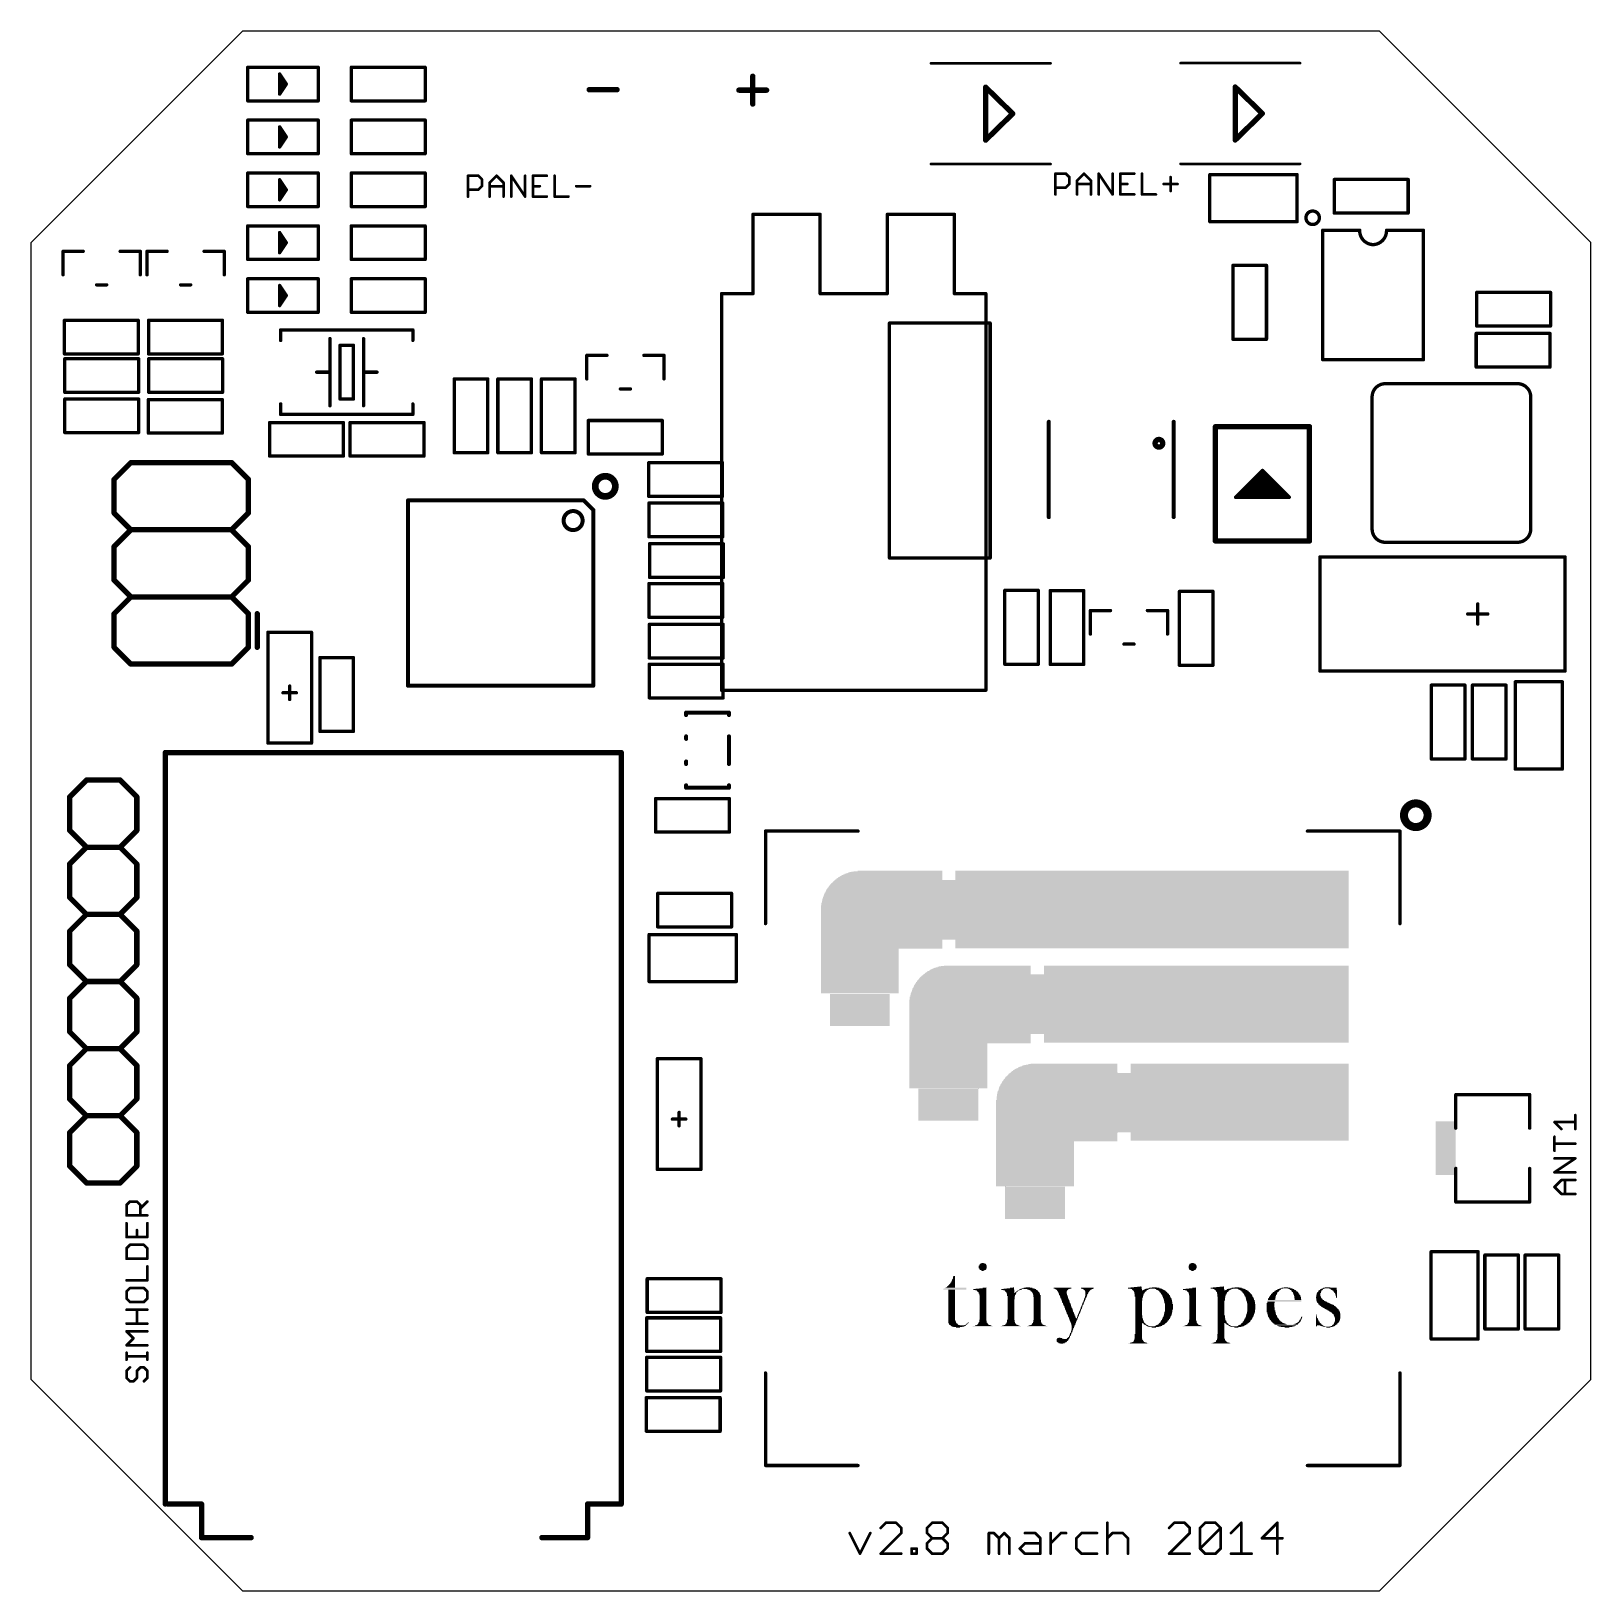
# Model space of a CAD drawing. Extents: x 0 to 59, y 0 to 59.
import ezdxf

# ---------------------------------------------------------------- set-up
doc = ezdxf.new("R2010")
doc.units = 0
doc.layers.add('20', color=214, linetype='CONTINUOUS')
doc.layers.add('21', color=251, linetype='CONTINUOUS')

# ---------------------------------------------------------------- blocks, each defined once
blk = doc.blocks.new('RECT')
blk.add_solid([(-0.5, -0.5), (0.5, -0.5), (-0.5, 0.5), (0.5, 0.5)])

msp = doc.modelspace()

# ---------------------------------------------------------------- linework, layer by layer
at = {"layer": '20'}
for p, q in [((0, 51), (8, 59)), ((51, 59), (8, 59)), ((59, 51), (51, 59)), ((0, 8), (0, 51)), ((59, 8), (59, 51)), ((0, 8), (8, 0)), ((51, 0), (59, 8)), ((8, 0), (51, 0))]:
    msp.add_line(p, q, dxfattribs=at)
at = {"layer": '21'}
msp.add_line((59, 51), (51, 59), dxfattribs=at)
for points, const_width in [([(38.5606, 57.785), (34.0394, 57.785)], 0.1016), ([(48.0026, 57.791), (43.4814, 57.791)], 0.1016), ([(8.1915, 57.635), (10.8585, 57.635)], 0.127), ([(8.1915, 56.365), (8.1915, 57.635)], 0.127), ([(9.398, 57.381), (9.398, 56.619)], 0.127), ([(9.525, 57.1905), (9.398, 57.381)], 0.127), ([(9.4615, 57.254), (9.4615, 56.746)], 0.127), ([(9.652, 57), (9.525, 57.1905)], 0.127), ([(9.525, 57.1905), (9.525, 56.8095)], 0.127), ([(10.8585, 57.635), (10.8585, 56.365)], 0.127), ([(12.111, 57.635), (14.905, 57.635)], 0.127), ([(12.111, 56.365), (12.111, 57.635)], 0.127), ([(14.905, 57.635), (14.905, 56.365)], 0.127), ([(27.297, 57.2951), (27.297, 56.2443)], 0.2032), ([(9.398, 56.619), (9.525, 56.8095)], 0.127), ([(9.525, 56.8095), (9.652, 57)], 0.127), ([(21.1096, 56.7867), (22.1604, 56.7867)], 0.2032), ([(26.7716, 56.7697), (27.8224, 56.7697)], 0.2032), ([(37.13, 55.88), (36.107, 56.88)], 0.2032), ([(36.107, 56.88), (36.107, 54.88)], 0.2032), ([(46.572, 55.886), (45.549, 56.886)], 0.2032), ([(45.549, 56.886), (45.549, 54.886)], 0.2032), ([(10.8585, 56.365), (8.1915, 56.365)], 0.127), ([(14.905, 56.365), (12.111, 56.365)], 0.127), ([(8.1915, 55.635), (10.8585, 55.635)], 0.127), ([(8.1915, 54.365), (8.1915, 55.635)], 0.127), ([(10.8585, 55.635), (10.8585, 54.365)], 0.127), ([(12.111, 55.635), (14.905, 55.635)], 0.127), ([(12.111, 54.365), (12.111, 55.635)], 0.127), ([(14.905, 55.635), (14.905, 54.365)], 0.127), ([(36.107, 54.88), (37.13, 55.88)], 0.2032), ([(45.549, 54.886), (46.572, 55.886)], 0.2032), ([(9.398, 55.381), (9.398, 54.619)], 0.127), ([(9.525, 55.1905), (9.398, 55.381)], 0.127), ([(9.398, 54.619), (9.525, 54.8095)], 0.127), ([(9.4615, 55.254), (9.4615, 54.746)], 0.127), ([(9.652, 55), (9.525, 55.1905)], 0.127), ([(9.525, 55.1905), (9.525, 54.8095)], 0.127), ([(9.525, 54.8095), (9.652, 55)], 0.127), ([(10.8585, 54.365), (8.1915, 54.365)], 0.127), ([(14.905, 54.365), (12.111, 54.365)], 0.127), ([(8.1915, 53.635), (10.8585, 53.635)], 0.127), ([(8.1915, 52.365), (8.1915, 53.635)], 0.127), ([(10.8585, 53.635), (10.8585, 52.365)], 0.127), ([(12.111, 52.365), (12.111, 53.635)], 0.127), ([(12.111, 53.635), (14.905, 53.635)], 0.127), ([(14.905, 53.635), (14.905, 52.365)], 0.127), ([(38.5606, 53.975), (34.0394, 53.975)], 0.1016), ([(48.0026, 53.981), (43.4814, 53.981)], 0.1016), ([(9.398, 53.381), (9.398, 52.619)], 0.127), ([(9.525, 53.1905), (9.398, 53.381)], 0.127), ([(9.4615, 53.254), (9.4615, 52.746)], 0.127), ([(9.652, 53), (9.525, 53.1905)], 0.127), ([(9.525, 53.1905), (9.525, 52.8095)], 0.127), ([(16.5238, 52.7428), (16.5238, 53.5309)], 0.1016), ([(16.5238, 53.5309), (16.9178, 53.5309)], 0.1016), ([(16.9178, 53.5309), (17.0492, 53.3995)], 0.1016), ([(17.0492, 53.1368), (16.9178, 53.0055)], 0.1016), ([(17.0492, 53.3995), (17.0492, 53.1368)], 0.1016), ([(17.3424, 53.2682), (17.6051, 53.5309)], 0.1016), ([(17.3424, 52.7428), (17.3424, 53.2682)], 0.1016), ([(17.3424, 53.1368), (17.8678, 53.1368)], 0.1016), ([(17.6051, 53.5309), (17.8678, 53.2682)], 0.1016), ([(17.8678, 53.2682), (17.8678, 52.7428)], 0.1016), ([(18.161, 52.7428), (18.161, 53.5309)], 0.1016), ([(18.161, 53.5309), (18.6863, 52.7428)], 0.1016), ([(18.6863, 52.7428), (18.6863, 53.5309)], 0.1016), ([(19.5049, 53.5309), (18.9795, 53.5309)], 0.1016), ([(18.9795, 53.5309), (18.9795, 52.7428)], 0.1016), ([(18.9795, 53.1368), (19.2422, 53.1368)], 0.1016), ([(19.7981, 53.5309), (19.7981, 52.7428)], 0.1016), ([(20.6167, 53.1368), (21.1421, 53.1368)], 0.1016), ([(38.7478, 52.8228), (38.7478, 53.6109)], 0.1016), ([(38.7478, 53.6109), (39.1418, 53.6109)], 0.1016), ([(39.1418, 53.0855), (38.7478, 53.0855)], 0.1016), ([(39.1418, 53.6109), (39.2732, 53.4795)], 0.1016), ([(39.2732, 53.2168), (39.1418, 53.0855)], 0.1016), ([(39.2732, 53.4795), (39.2732, 53.2168)], 0.1016), ([(39.5664, 53.3482), (39.8291, 53.6109)], 0.1016), ([(39.5664, 52.8228), (39.5664, 53.3482)], 0.1016), ([(39.5664, 53.2168), (40.0918, 53.2168)], 0.1016), ([(39.8291, 53.6109), (40.0918, 53.3482)], 0.1016), ([(40.0918, 53.3482), (40.0918, 52.8228)], 0.1016), ([(40.385, 52.8228), (40.385, 53.6109)], 0.1016), ([(40.385, 53.6109), (40.9103, 52.8228)], 0.1016), ([(40.9103, 52.8228), (40.9103, 53.6109)], 0.1016), ([(41.7289, 53.6109), (41.2035, 53.6109)], 0.1016), ([(41.2035, 53.6109), (41.2035, 52.8228)], 0.1016), ([(41.2035, 53.2168), (41.4662, 53.2168)], 0.1016), ([(42.0221, 53.6109), (42.0221, 52.8228)], 0.1016), ([(42.8407, 53.2168), (43.3661, 53.2168)], 0.1016), ([(43.1034, 53.4795), (43.1034, 52.9541)], 0.1016), ([(44.586, 51.7955), (44.586, 53.5735)], 0.127), ([(44.586, 53.5735), (47.888, 53.5735)], 0.127), ([(47.888, 53.5735), (47.888, 51.7955)], 0.127), ([(49.297, 52.12), (49.297, 53.39)], 0.127), ([(49.297, 53.39), (52.091, 53.39)], 0.127), ([(52.091, 53.39), (52.091, 52.12)], 0.127), ([(9.398, 52.619), (9.525, 52.8095)], 0.127), ([(9.525, 52.8095), (9.652, 53)], 0.127), ([(16.9178, 53.0055), (16.5238, 53.0055)], 0.1016), ([(18.9795, 52.7428), (19.5049, 52.7428)], 0.1016), ([(19.7981, 52.7428), (20.3235, 52.7428)], 0.1016), ([(41.2035, 52.8228), (41.7289, 52.8228)], 0.1016), ([(42.0221, 52.8228), (42.5475, 52.8228)], 0.1016), ([(10.8585, 52.365), (8.1915, 52.365)], 0.127), ([(14.905, 52.365), (12.111, 52.365)], 0.127), ([(27.305, 49.07), (27.305, 52.07)], 0.127), ([(27.305, 52.07), (29.845, 52.07)], 0.127), ([(29.845, 52.07), (29.845, 49.07)], 0.127), ([(34.925, 52.07), (32.385, 52.07)], 0.127), ([(32.385, 52.07), (32.385, 49.07)], 0.127), ([(34.925, 52.07), (34.925, 49.07)], 0.127), ([(52.091, 52.12), (49.297, 52.12)], 0.127), ([(8.1915, 51.635), (10.8585, 51.635)], 0.127), ([(8.1915, 50.365), (8.1915, 51.635)], 0.127), ([(9.398, 51.381), (9.398, 50.619)], 0.127), ([(9.525, 51.1905), (9.398, 51.381)], 0.127), ([(10.8585, 51.635), (10.8585, 50.365)], 0.127), ([(12.111, 50.365), (12.111, 51.635)], 0.127), ([(12.111, 51.635), (14.905, 51.635)], 0.127), ([(14.905, 51.635), (14.905, 50.365)], 0.127), ([(47.888, 51.7955), (44.586, 51.7955)], 0.127), ([(48.859, 46.571), (48.859, 51.471)], 0.127), ([(48.859, 51.471), (50.256, 51.471)], 0.127), ([(51.272, 51.471), (52.669, 51.471)], 0.127), ([(52.669, 51.471), (52.669, 46.571)], 0.127), ([(9.398, 50.619), (9.525, 50.8095)], 0.127), ([(9.4615, 51.254), (9.4615, 50.746)], 0.127), ([(9.652, 51), (9.525, 51.1905)], 0.127), ([(9.525, 51.1905), (9.525, 50.8095)], 0.127), ([(9.525, 50.8095), (9.652, 51)], 0.127), ([(1.9685, 50.673), (1.2065, 50.673)], 0.127), ([(1.2065, 50.673), (1.2065, 49.784)], 0.127), ([(4.1275, 50.673), (3.3655, 50.673)], 0.127), ([(4.1275, 49.784), (4.1275, 50.673)], 0.127), ([(5.1435, 50.673), (4.3815, 50.673)], 0.127), ([(4.3815, 50.673), (4.3815, 49.784)], 0.127), ([(7.3025, 50.673), (6.5405, 50.673)], 0.127), ([(7.3025, 49.784), (7.3025, 50.673)], 0.127), ([(10.8585, 50.365), (8.1915, 50.365)], 0.127), ([(14.905, 50.365), (12.111, 50.365)], 0.127), ([(45.4615, 47.345), (45.4615, 50.139)], 0.127), ([(45.4615, 50.139), (46.7315, 50.139)], 0.127), ([(46.7315, 50.139), (46.7315, 47.345)], 0.127), ([(8.1915, 49.635), (10.8585, 49.635)], 0.127), ([(8.1915, 48.365), (8.1915, 49.635)], 0.127), ([(10.8585, 49.635), (10.8585, 48.365)], 0.127), ([(12.111, 48.365), (12.111, 49.635)], 0.127), ([(12.111, 49.635), (14.905, 49.635)], 0.127), ([(14.905, 49.635), (14.905, 48.365)], 0.127), ([(2.4765, 49.403), (2.8575, 49.403)], 0.127), ([(5.6515, 49.403), (6.0325, 49.403)], 0.127), ([(9.398, 49.381), (9.398, 48.619)], 0.127), ([(9.525, 49.1905), (9.398, 49.381)], 0.127), ([(9.4615, 49.254), (9.4615, 48.746)], 0.127), ([(9.652, 49), (9.525, 49.1905)], 0.127), ([(9.525, 49.1905), (9.525, 48.8095)], 0.127), ([(9.525, 48.8095), (9.652, 49)], 0.127), ([(26.115, 49.07), (27.305, 49.07)], 0.127), ([(26.115, 34.07), (26.115, 49.07)], 0.127), ([(29.845, 49.07), (32.385, 49.07)], 0.127), ([(34.925, 49.07), (36.115, 49.07)], 0.127), ([(36.115, 49.07), (36.115, 34.07)], 0.127), ([(54.683, 49.118), (57.477, 49.118)], 0.127), ([(54.683, 47.848), (54.683, 49.118)], 0.127), ([(57.477, 49.118), (57.477, 47.848)], 0.127), ([(10.8585, 48.365), (8.1915, 48.365)], 0.127), ([(9.398, 48.619), (9.525, 48.8095)], 0.127), ([(14.905, 48.365), (12.111, 48.365)], 0.127), ([(1.2565, 46.793), (1.2565, 48.063)], 0.127), ([(1.2565, 48.063), (4.0505, 48.063)], 0.127), ([(4.0505, 48.063), (4.0505, 46.793)], 0.127), ([(4.439, 46.793), (4.439, 48.063)], 0.127), ([(4.439, 48.063), (7.233, 48.063)], 0.127), ([(7.233, 48.063), (7.233, 46.793)], 0.127), ([(32.468, 39.068), (32.468, 47.958)], 0.127), ([(32.468, 47.958), (36.278, 47.958)], 0.127), ([(36.278, 47.958), (36.278, 39.068)], 0.127), ([(57.477, 47.848), (54.683, 47.848)], 0.127), ([(14.438, 47.701), (9.438, 47.701)], 0.127), ([(9.438, 47.701), (9.438, 47.301)], 0.127), ([(11.303, 46.101), (11.303, 47.371)], 0.127), ([(12.573, 46.101), (12.573, 47.371)], 0.127), ([(14.438, 47.301), (14.438, 47.701)], 0.127), ([(46.7315, 47.345), (45.4615, 47.345)], 0.127), ([(54.663, 47.565), (57.457, 47.565)], 0.127), ([(54.663, 46.295), (54.663, 47.565)], 0.127), ([(57.457, 47.565), (57.457, 46.295)], 0.127), ([(4.0505, 46.793), (1.2565, 46.793)], 0.127), ([(1.27, 46.609), (4.064, 46.609)], 0.127), ([(1.27, 45.339), (1.27, 46.609)], 0.127), ([(4.064, 46.609), (4.064, 45.339)], 0.127), ([(7.233, 46.793), (4.439, 46.793)], 0.127), ([(4.445, 46.609), (7.239, 46.609)], 0.127), ([(4.445, 45.339), (4.445, 46.609)], 0.127), ([(7.239, 46.609), (7.239, 45.339)], 0.127), ([(12.192, 47.117), (11.684, 47.117)], 0.127), ([(11.684, 47.117), (11.684, 45.085)], 0.127), ([(12.192, 45.085), (12.192, 47.117)], 0.127), ([(21.7805, 46.736), (21.0185, 46.736)], 0.127), ([(21.0185, 46.736), (21.0185, 45.847)], 0.127), ([(23.9395, 46.736), (23.1775, 46.736)], 0.127), ([(23.9395, 45.847), (23.9395, 46.736)], 0.127), ([(52.669, 46.571), (48.859, 46.571)], 0.127), ([(11.303, 46.101), (10.795, 46.101)], 0.127), ([(11.303, 44.831), (11.303, 46.101)], 0.127), ([(12.573, 44.831), (12.573, 46.101)], 0.127), ([(12.573, 46.101), (13.081, 46.101)], 0.127), ([(57.457, 46.295), (54.663, 46.295)], 0.127), ([(16.002, 43.053), (16.002, 45.847)], 0.127), ([(16.002, 45.847), (17.272, 45.847)], 0.127), ([(17.272, 45.847), (17.272, 43.053)], 0.127), ([(17.653, 43.053), (17.653, 45.847)], 0.127), ([(17.653, 45.847), (18.923, 45.847)], 0.127), ([(18.923, 45.847), (18.923, 43.053)], 0.127), ([(19.304, 43.053), (19.304, 45.847)], 0.127), ([(19.304, 45.847), (20.574, 45.847)], 0.127), ([(20.574, 45.847), (20.574, 43.053)], 0.127), ([(22.2885, 45.466), (22.6695, 45.466)], 0.127), ([(51.227, 45.6655), (56.227, 45.6655)], 0.127), ([(4.064, 45.339), (1.27, 45.339)], 0.127), ([(1.27, 43.815), (1.27, 45.085)], 0.127), ([(1.27, 45.085), (4.064, 45.085)], 0.127), ([(4.064, 45.085), (4.064, 43.815)], 0.127), ([(4.434, 45.065), (7.228, 45.065)], 0.127), ([(4.434, 43.795), (4.434, 45.065)], 0.127), ([(7.239, 45.339), (4.445, 45.339)], 0.127), ([(7.228, 45.065), (7.228, 43.795)], 0.127), ([(9.438, 44.901), (9.438, 44.501)], 0.127), ([(11.684, 45.085), (12.192, 45.085)], 0.127), ([(14.438, 44.501), (14.438, 44.901)], 0.127), ([(50.727, 40.1655), (50.727, 45.1655)], 0.127), ([(56.727, 45.1655), (56.727, 40.1655)], 0.127), ([(9.017, 42.926), (9.017, 44.196)], 0.127), ([(9.017, 44.196), (11.811, 44.196)], 0.127), ([(9.438, 44.501), (14.438, 44.501)], 0.127), ([(11.811, 44.196), (11.811, 42.926)], 0.127), ([(12.065, 44.196), (14.859, 44.196)], 0.127), ([(12.065, 42.926), (12.065, 44.196)], 0.127), ([(14.859, 44.196), (14.859, 42.926)], 0.127), ([(21.078, 43.003), (21.078, 44.273)], 0.127), ([(21.078, 44.273), (23.872, 44.273)], 0.127), ([(23.872, 44.273), (23.872, 43.003)], 0.127), ([(38.496, 44.223), (38.496, 40.617)], 0.1524), ([(43.22, 40.617), (43.22, 44.223)], 0.1524), ([(4.064, 43.815), (1.27, 43.815)], 0.127), ([(7.228, 43.795), (4.434, 43.795)], 0.127), ([(44.797, 39.716), (44.797, 44.036)], 0.2032), ([(44.797, 44.036), (48.357, 44.036)], 0.2032), ([(48.357, 44.036), (48.357, 39.716)], 0.2032), ([(17.272, 43.053), (16.002, 43.053)], 0.127), ([(18.923, 43.053), (17.653, 43.053)], 0.127), ([(20.574, 43.053), (19.304, 43.053)], 0.127), ([(3.136, 42.043), (3.771, 42.678)], 0.2032), ([(3.771, 42.678), (7.581, 42.678)], 0.2032), ([(8.216, 42.043), (7.581, 42.678)], 0.2032), ([(11.811, 42.926), (9.017, 42.926)], 0.127), ([(14.859, 42.926), (12.065, 42.926)], 0.127), ([(23.872, 43.003), (21.078, 43.003)], 0.127), ([(23.3575, 41.4045), (23.3575, 42.6745)], 0.127), ([(23.3575, 42.6745), (26.1515, 42.6745)], 0.127), ([(26.1515, 42.6745), (26.1515, 41.4045)], 0.127), ([(3.136, 40.773), (3.136, 42.043)], 0.2032), ([(8.216, 40.773), (8.216, 42.043)], 0.2032), ([(45.942, 41.749), (46.069, 41.876)], 0.127), ([(46.069, 41.876), (46.196, 42.003)], 0.127), ([(47.085, 41.876), (46.069, 41.876)], 0.127), ([(46.196, 42.003), (46.323, 42.13)], 0.127), ([(46.196, 42.003), (46.958, 42.003)], 0.127), ([(46.323, 42.13), (46.45, 42.257)], 0.127), ([(46.831, 42.13), (46.323, 42.13)], 0.127), ([(46.45, 42.257), (46.577, 42.384)], 0.127), ([(46.45, 42.257), (46.704, 42.257)], 0.127), ([(46.577, 42.384), (46.704, 42.257)], 0.127), ([(46.704, 42.257), (46.831, 42.13)], 0.127), ([(46.958, 42.003), (46.831, 42.13)], 0.127), ([(46.958, 42.003), (47.085, 41.876)], 0.127), ([(47.212, 41.749), (47.085, 41.876)], 0.127), ([(14.253, 34.239), (14.253, 41.249)], 0.1524), ([(14.253, 41.249), (20.908, 41.249)], 0.1524), ([(21.263, 40.894), (20.908, 41.249)], 0.1524), ([(26.1515, 41.4045), (23.3575, 41.4045)], 0.127), ([(45.561, 41.368), (45.688, 41.495)], 0.127), ([(47.593, 41.368), (45.561, 41.368)], 0.127), ([(45.688, 41.495), (45.815, 41.622)], 0.127), ([(45.688, 41.495), (47.466, 41.495)], 0.127), ([(45.815, 41.622), (45.942, 41.749)], 0.127), ([(47.339, 41.622), (45.815, 41.622)], 0.127), ([(45.942, 41.749), (47.212, 41.749)], 0.127), ([(47.212, 41.749), (47.339, 41.622)], 0.127), ([(47.466, 41.495), (47.339, 41.622)], 0.127), ([(47.466, 41.495), (47.593, 41.368)], 0.127), ([(3.771, 40.138), (3.136, 40.773)], 0.2032), ([(7.581, 40.138), (8.216, 40.773)], 0.2032), ([(21.263, 40.894), (21.263, 34.239)], 0.1524), ([(23.368, 39.878), (23.368, 41.148)], 0.127), ([(23.368, 41.148), (26.162, 41.148)], 0.127), ([(26.162, 41.148), (26.162, 39.878)], 0.127), ([(3.136, 39.503), (3.771, 40.138)], 0.2032), ([(3.771, 40.138), (7.581, 40.138)], 0.2032), ([(8.216, 39.503), (7.581, 40.138)], 0.2032), ([(3.136, 38.233), (3.136, 39.503)], 0.2032), ([(8.216, 38.233), (8.216, 39.503)], 0.2032), ([(26.162, 39.878), (23.368, 39.878)], 0.127), ([(23.391, 39.608), (26.185, 39.608)], 0.127), ([(23.391, 38.338), (23.391, 39.608)], 0.127), ([(26.185, 39.608), (26.185, 38.338)], 0.127), ([(48.357, 39.716), (44.797, 39.716)], 0.2032), ([(56.227, 39.6655), (51.227, 39.6655)], 0.127), ([(36.278, 39.068), (32.468, 39.068)], 0.127), ([(48.754, 34.794), (48.754, 39.112)], 0.127), ([(48.754, 39.112), (58.025, 39.112)], 0.127), ([(58.025, 39.112), (58.025, 34.794)], 0.127), ([(26.185, 38.338), (23.391, 38.338)], 0.127), ([(3.771, 37.598), (3.136, 38.233)], 0.2032), ([(7.581, 37.598), (8.216, 38.233)], 0.2032), ([(23.368, 36.83), (23.368, 38.1)], 0.127), ([(23.368, 38.1), (26.162, 38.1)], 0.127), ([(26.162, 38.1), (26.162, 36.83)], 0.127), ([(36.83, 35.052), (36.83, 37.846)], 0.127), ([(36.83, 37.846), (38.1, 37.846)], 0.127), ([(38.1, 37.846), (38.1, 35.052)], 0.127), ([(38.55, 35.0445), (38.55, 37.8385)], 0.127), ([(38.55, 37.8385), (39.82, 37.8385)], 0.127), ([(39.82, 37.8385), (39.82, 35.0445)], 0.127), ([(43.437, 35.0125), (43.437, 37.8065)], 0.127), ([(43.437, 37.8065), (44.707, 37.8065)], 0.127), ([(44.707, 37.8065), (44.707, 35.0125)], 0.127), ([(3.136, 36.963), (3.771, 37.598)], 0.2032), ([(3.771, 37.598), (7.581, 37.598)], 0.2032), ([(8.216, 36.963), (7.581, 37.598)], 0.2032), ([(54.723, 37.334), (54.723, 36.572)], 0.127), ([(3.136, 35.693), (3.136, 36.963)], 0.2032), ([(8.216, 35.693), (8.216, 36.963)], 0.2032), ([(8.551, 36.963), (8.551, 35.693)], 0.2032), ([(26.162, 36.83), (23.368, 36.83)], 0.127), ([(23.382, 35.2885), (23.382, 36.5585)], 0.127), ([(23.382, 36.5585), (26.176, 36.5585)], 0.127), ([(26.176, 36.5585), (26.176, 35.2885)], 0.127), ([(40.8305, 37.084), (40.0685, 37.084)], 0.127), ([(40.0685, 37.084), (40.0685, 36.195)], 0.127), ([(42.9895, 37.084), (42.2275, 37.084)], 0.127), ([(42.9895, 36.195), (42.9895, 37.084)], 0.127), ([(55.104, 36.953), (54.342, 36.953)], 0.127), ([(8.9535, 32.0675), (8.9535, 36.2585)], 0.127), ([(8.9535, 36.2585), (10.6045, 36.2585)], 0.127), ([(10.6045, 36.2585), (10.6045, 32.0675)], 0.127), ([(3.771, 35.058), (3.136, 35.693)], 0.2032), ([(7.581, 35.058), (8.216, 35.693)], 0.2032), ([(41.3385, 35.814), (41.7195, 35.814)], 0.127), ([(7.581, 35.058), (3.771, 35.058)], 0.2032), ([(10.922, 32.512), (10.922, 35.306)], 0.127), ([(10.922, 35.306), (12.192, 35.306)], 0.127), ([(12.192, 35.306), (12.192, 32.512)], 0.127), ([(26.176, 35.2885), (23.382, 35.2885)], 0.127), ([(23.382, 35.0495), (26.176, 35.0495)], 0.127), ([(23.382, 33.7795), (23.382, 35.0495)], 0.127), ([(26.176, 35.0495), (26.176, 33.7795)], 0.127), ([(38.1, 35.052), (36.83, 35.052)], 0.127), ([(39.82, 35.0445), (38.55, 35.0445)], 0.127), ([(44.707, 35.0125), (43.437, 35.0125)], 0.127), ([(58.025, 34.794), (48.754, 34.794)], 0.127), ([(9.779, 33.7185), (9.779, 34.2265)], 0.127), ([(21.263, 34.239), (14.253, 34.239)], 0.1524), ([(52.968, 31.467), (52.968, 34.261)], 0.127), ([(52.968, 34.261), (54.238, 34.261)], 0.127), ([(54.238, 34.261), (54.238, 31.467)], 0.127), ([(54.522, 31.467), (54.522, 34.261)], 0.127), ([(54.522, 34.261), (55.792, 34.261)], 0.127), ([(55.792, 34.261), (55.792, 31.467)], 0.127), ([(56.143, 34.388), (57.921, 34.388)], 0.127), ([(56.143, 31.086), (56.143, 34.388)], 0.127), ([(57.921, 34.388), (57.921, 31.086)], 0.127), ([(10.033, 33.9725), (9.525, 33.9725)], 0.127), ([(26.176, 33.7795), (23.382, 33.7795)], 0.127), ([(36.115, 34.07), (26.115, 34.07)], 0.127), ([(24.7755, 33.223), (26.3955, 33.223)], 0.1524), ([(24.7755, 33.129), (24.7755, 33.223)], 0.1524), ([(26.3955, 33.223), (26.3955, 33.129)], 0.1524), ([(12.192, 32.512), (10.922, 32.512)], 0.127), ([(10.6045, 32.0675), (8.9535, 32.0675)], 0.127), ([(24.7755, 32.229), (24.7755, 32.323)], 0.1524), ([(26.3955, 32.323), (26.3955, 31.279)], 0.1524), ([(5.075, 3.282), (5.075, 31.712)], 0.2032), ([(5.075, 31.712), (22.32, 31.712)], 0.2032), ([(22.32, 31.712), (22.32, 3.282)], 0.2032), ([(24.7755, 31.279), (24.7755, 31.373)], 0.1524), ([(54.238, 31.467), (52.968, 31.467)], 0.127), ([(55.792, 31.467), (54.522, 31.467)], 0.127), ([(1.457, 30.035), (2.092, 30.67)], 0.2032), ([(2.092, 30.67), (3.362, 30.67)], 0.2032), ([(3.362, 30.67), (3.997, 30.035)], 0.2032), ([(57.921, 31.086), (56.143, 31.086)], 0.127), ([(1.457, 28.765), (1.457, 30.035)], 0.2032), ([(3.997, 30.035), (3.997, 28.765)], 0.2032), ([(24.7755, 30.379), (24.7755, 30.473)], 0.1524), ([(26.3955, 30.379), (24.7755, 30.379)], 0.1524), ([(26.3955, 30.473), (26.3955, 30.379)], 0.1524), ([(23.622, 29.972), (26.416, 29.972)], 0.127), ([(23.622, 28.702), (23.622, 29.972)], 0.127), ([(26.416, 29.972), (26.416, 28.702)], 0.127), ([(2.092, 28.13), (1.457, 28.765)], 0.2032), ([(3.997, 28.765), (3.362, 28.13)], 0.2032), ([(26.416, 28.702), (23.622, 28.702)], 0.127), ([(27.78, 25.24), (27.78, 28.74)], 0.127), ([(27.78, 28.74), (31.28, 28.74)], 0.127), ([(51.78, 28.74), (48.28, 28.74)], 0.127), ([(51.78, 28.74), (51.78, 25.24)], 0.127), ([(1.457, 27.495), (2.092, 28.13)], 0.2032), ([(2.092, 28.13), (3.362, 28.13)], 0.2032), ([(3.362, 28.13), (3.997, 27.495)], 0.2032), ([(1.457, 26.225), (1.457, 27.495)], 0.2032), ([(3.997, 27.495), (3.997, 26.225)], 0.2032), ([(2.092, 25.59), (1.457, 26.225)], 0.2032), ([(3.997, 26.225), (3.362, 25.59)], 0.2032), ([(23.701, 25.115), (23.701, 26.385)], 0.127), ([(23.701, 26.385), (26.495, 26.385)], 0.127), ([(26.495, 26.385), (26.495, 25.115)], 0.127), ([(1.457, 24.955), (2.092, 25.59)], 0.2032), ([(2.092, 25.59), (3.362, 25.59)], 0.2032), ([(3.362, 25.59), (3.997, 24.955)], 0.2032), ([(1.457, 23.685), (1.457, 24.955)], 0.2032), ([(3.997, 24.955), (3.997, 23.685)], 0.2032), ([(23.377, 23.049), (23.377, 24.827)], 0.127), ([(23.377, 24.827), (26.679, 24.827)], 0.127), ([(26.495, 25.115), (23.701, 25.115)], 0.127), ([(26.679, 24.827), (26.679, 23.049)], 0.127), ([(2.092, 23.05), (1.457, 23.685)], 0.2032), ([(3.997, 23.685), (3.362, 23.05)], 0.2032), ([(1.457, 22.415), (2.092, 23.05)], 0.2032), ([(2.092, 23.05), (3.362, 23.05)], 0.2032), ([(3.362, 23.05), (3.997, 22.415)], 0.2032), ([(26.679, 23.049), (23.377, 23.049)], 0.127), ([(1.457, 21.145), (1.457, 22.415)], 0.2032), ([(3.997, 22.415), (3.997, 21.145)], 0.2032), ([(2.092, 20.51), (1.457, 21.145)], 0.2032), ([(3.997, 21.145), (3.362, 20.51)], 0.2032), ([(1.457, 19.875), (2.092, 20.51)], 0.2032), ([(2.092, 20.51), (3.362, 20.51)], 0.2032), ([(3.362, 20.51), (3.997, 19.875)], 0.2032), ([(23.6855, 15.9385), (23.6855, 20.1295)], 0.127), ([(23.6855, 20.1295), (25.3365, 20.1295)], 0.127), ([(25.3365, 20.1295), (25.3365, 15.9385)], 0.127), ([(1.457, 18.605), (1.457, 19.875)], 0.2032), ([(3.997, 19.875), (3.997, 18.605)], 0.2032), ([(2.092, 17.97), (1.457, 18.605)], 0.2032), ([(3.997, 18.605), (3.362, 17.97)], 0.2032), ([(53.893, 18.772), (56.687, 18.772)], 0.127), ([(53.893, 18.772), (53.893, 17.502)], 0.127), ([(56.687, 18.772), (56.687, 17.502)], 0.127), ([(1.457, 17.335), (2.092, 17.97)], 0.2032), ([(2.092, 17.97), (3.362, 17.97)], 0.2032), ([(3.362, 17.97), (3.997, 17.335)], 0.2032), ([(24.765, 17.8435), (24.257, 17.8435)], 0.127), ([(24.511, 17.5895), (24.511, 18.0975)], 0.127), ([(57.8888, 17.4685), (57.6261, 17.7312)], 0.1016), ([(57.6261, 17.7312), (58.4142, 17.7312)], 0.1016), ([(58.4142, 17.4685), (58.4142, 17.9939)], 0.1016), ([(1.457, 16.065), (1.457, 17.335)], 0.2032), ([(3.997, 17.335), (3.997, 16.065)], 0.2032), ([(57.6261, 16.65), (57.6261, 17.1753)], 0.1016), ([(58.4142, 16.9126), (57.6261, 16.9126)], 0.1016), ([(2.092, 15.43), (1.457, 16.065)], 0.2032), ([(3.997, 16.065), (3.362, 15.43)], 0.2032), ([(25.3365, 15.9385), (23.6855, 15.9385)], 0.127), ([(53.893, 14.708), (53.893, 15.978)], 0.127), ([(56.687, 15.978), (56.687, 14.708)], 0.127), ([(57.6261, 15.8314), (58.4142, 16.3568)], 0.1016), ([(58.4142, 16.3568), (57.6261, 16.3568)], 0.1016), ([(3.362, 15.43), (2.092, 15.43)], 0.2032), ([(58.4142, 15.8314), (57.6261, 15.8314)], 0.1016), ([(57.6261, 15.2755), (57.8888, 15.5382)], 0.1016), ([(57.8888, 15.5382), (58.4142, 15.5382)], 0.1016), ([(58.0202, 15.0128), (58.0202, 15.5382)], 0.1016), ([(3.6061, 14.5946), (3.7375, 14.7259)], 0.1016), ([(3.7375, 14.7259), (4.0002, 14.7259)], 0.1016), ([(4.0002, 14.7259), (4.1315, 14.5946)], 0.1016), ([(4.1315, 14.4633), (4.3942, 14.7259)], 0.1016), ([(56.687, 14.708), (53.893, 14.708)], 0.127), ([(57.8888, 15.0128), (57.6261, 15.2755)], 0.1016), ([(58.4142, 15.0128), (57.8888, 15.0128)], 0.1016), ([(3.6061, 14.2006), (3.6061, 14.5946)], 0.1016), ([(4.3942, 14.2006), (3.6061, 14.2006)], 0.1016), ([(4.1315, 14.5946), (4.1315, 14.2006)], 0.1016), ([(3.6061, 13.9074), (3.6061, 13.382)], 0.1016), ([(4.0002, 13.382), (4.0002, 13.6447)], 0.1016), ([(4.3942, 13.382), (4.3942, 13.9074)], 0.1016), ([(3.6061, 13.382), (4.3942, 13.382)], 0.1016), ([(3.7375, 13.0888), (3.6061, 12.9574)], 0.1016), ([(3.6061, 12.9574), (3.6061, 12.5634)], 0.1016), ([(4.2629, 13.0888), (3.7375, 13.0888)], 0.1016), ([(4.3942, 12.9574), (4.2629, 13.0888)], 0.1016), ([(4.3942, 12.5634), (4.3942, 12.9574)], 0.1016), ([(3.6061, 12.5634), (4.3942, 12.5634)], 0.1016), ([(52.959, 12.827), (54.737, 12.827)], 0.127), ([(52.959, 9.525), (52.959, 12.827)], 0.127), ([(54.737, 12.827), (54.737, 9.525)], 0.127), ([(54.991, 9.906), (54.991, 12.7)], 0.127), ([(54.991, 12.7), (56.261, 12.7)], 0.127), ([(56.261, 12.7), (56.261, 9.906)], 0.127), ([(56.515, 9.906), (56.515, 12.7)], 0.127), ([(56.515, 12.7), (57.785, 12.7)], 0.127), ([(57.785, 12.7), (57.785, 9.906)], 0.127), ([(4.3942, 11.7448), (4.3942, 12.2702)], 0.1016), ([(23.302, 10.533), (23.302, 11.803)], 0.127), ([(23.302, 11.803), (26.096, 11.803)], 0.127), ([(26.096, 11.803), (26.096, 10.533)], 0.127), ([(3.6061, 11.7448), (4.3942, 11.7448)], 0.1016), ([(3.7375, 11.4516), (3.6061, 11.3203)], 0.1016), ([(3.6061, 11.3203), (3.6061, 11.0576)], 0.1016), ([(4.2629, 11.4516), (3.7375, 11.4516)], 0.1016), ([(4.3942, 11.3203), (4.2629, 11.4516)], 0.1016), ([(4.3942, 11.0576), (4.3942, 11.3203)], 0.1016), ([(3.6061, 11.0576), (3.7375, 10.9263)], 0.1016), ([(3.6061, 10.6331), (4.3942, 10.6331)], 0.1016), ([(3.7375, 10.9263), (4.2629, 10.9263)], 0.1016), ([(4.0002, 10.1077), (4.0002, 10.6331)], 0.1016), ([(4.2629, 10.9263), (4.3942, 11.0576)], 0.1016), ([(4.3942, 10.1077), (3.6061, 10.1077)], 0.1016), ([(23.286, 10.327), (26.08, 10.327)], 0.127), ([(23.286, 9.057), (23.286, 10.327)], 0.127), ([(26.096, 10.533), (23.302, 10.533)], 0.127), ([(26.08, 10.327), (26.08, 9.057)], 0.127), ([(3.8688, 9.5518), (3.6061, 9.8145)], 0.1016), ([(3.6061, 9.8145), (4.3942, 9.8145)], 0.1016), ([(3.6061, 9.2891), (3.8688, 9.5518)], 0.1016), ([(54.737, 9.525), (52.959, 9.525)], 0.127), ([(56.261, 9.906), (54.991, 9.906)], 0.127), ([(57.785, 9.906), (56.515, 9.906)], 0.127), ([(4.3942, 9.2891), (3.6061, 9.2891)], 0.1016), ([(3.6061, 8.7434), (3.6061, 9.0061)], 0.1016), ([(4.3942, 8.8747), (3.6061, 8.8747)], 0.1016), ([(4.3942, 8.7434), (4.3942, 9.0061)], 0.1016), ([(26.08, 9.057), (23.286, 9.057)], 0.127), ([(23.286, 8.834), (26.08, 8.834)], 0.127), ([(23.286, 7.564), (23.286, 8.834)], 0.127), ([(26.08, 8.834), (26.08, 7.564)], 0.127), ([(3.7375, 8.4502), (3.6061, 8.3188)], 0.1016), ([(3.6061, 8.3188), (3.6061, 8.0561)], 0.1016), ([(4.0002, 8.3188), (4.1315, 8.4502)], 0.1016), ([(4.0002, 8.0561), (4.0002, 8.3188)], 0.1016), ([(4.1315, 8.4502), (4.2629, 8.4502)], 0.1016), ([(4.2629, 8.4502), (4.3942, 8.3188)], 0.1016), ([(4.3942, 8.3188), (4.3942, 8.0561)], 0.1016), ([(27.78, 4.74), (27.78, 8.24)], 0.127), ([(51.78, 4.74), (51.78, 8.24)], 0.127), ([(3.6061, 8.0561), (3.7375, 7.9248)], 0.1016), ([(3.7375, 7.9248), (3.8688, 7.9248)], 0.1016), ([(3.8688, 7.9248), (4.0002, 8.0561)], 0.1016), ([(4.3942, 8.0561), (4.2629, 7.9248)], 0.1016), ([(23.2695, 7.3075), (26.0635, 7.3075)], 0.127), ([(23.2695, 6.0375), (23.2695, 7.3075)], 0.127), ([(26.08, 7.564), (23.286, 7.564)], 0.127), ([(26.0635, 7.3075), (26.0635, 6.0375)], 0.127), ([(26.0635, 6.0375), (23.2695, 6.0375)], 0.127), ([(31.28, 4.74), (27.78, 4.74)], 0.127), ([(51.78, 4.74), (48.28, 4.74)], 0.127), ([(5.175, 3.282), (6.445, 3.282)], 0.2032), ([(6.445, 3.282), (6.445, 2.012)], 0.2032), ([(21.05, 2.012), (21.05, 3.282)], 0.2032), ([(21.05, 3.282), (22.32, 3.282)], 0.2032), ([(32.3291, 2.5732), (32.1342, 2.3783)], 0.1016), ([(32.7189, 2.5732), (32.3291, 2.5732)], 0.1016), ([(32.9138, 2.3783), (32.7189, 2.5732)], 0.1016), ([(32.9138, 2.1834), (32.9138, 2.3783)], 0.1016), ([(33.8883, 2.3783), (34.0832, 2.5732)], 0.1016), ([(33.8883, 2.1834), (33.8883, 2.3783)], 0.1016), ([(34.0832, 2.5732), (34.473, 2.5732)], 0.1016), ([(34.473, 2.5732), (34.6679, 2.3783)], 0.1016), ([(34.6679, 2.3783), (34.6679, 2.1834)], 0.1016), ([(40.7098, 2.5732), (40.7098, 1.4038)], 0.1016), ([(43.2435, 2.5732), (43.0486, 2.3783)], 0.1016), ([(43.6333, 2.5732), (43.2435, 2.5732)], 0.1016), ([(43.8282, 2.3783), (43.6333, 2.5732)], 0.1016), ([(43.8282, 2.1834), (43.8282, 2.3783)], 0.1016), ([(44.218, 2.3783), (44.4129, 2.5732)], 0.1016), ([(44.218, 1.5987), (44.218, 2.3783)], 0.1016), ([(44.218, 1.5987), (44.9976, 2.3783)], 0.1016), ([(44.4129, 2.5732), (44.8027, 2.5732)], 0.1016), ([(44.8027, 2.5732), (44.9976, 2.3783)], 0.1016), ([(44.9976, 2.3783), (44.9976, 1.5987)], 0.1016), ([(45.3874, 2.1834), (45.7772, 2.5732)], 0.1016), ([(45.7772, 2.5732), (45.7772, 1.4038)], 0.1016), ([(47.1415, 2.5732), (46.5568, 1.9885)], 0.1016), ([(47.1415, 1.4038), (47.1415, 2.5732)], 0.1016), ([(6.445, 2.012), (8.32, 2.012)], 0.2032), ([(21.05, 2.012), (19.32, 2.012)], 0.2032), ([(30.9648, 2.1834), (31.3546, 1.4038)], 0.1016), ([(31.3546, 1.4038), (31.7444, 2.1834)], 0.1016), ([(32.1342, 1.4038), (32.9138, 2.1834)], 0.1016), ([(34.0832, 1.9885), (33.8883, 2.1834)], 0.1016), ([(33.8883, 1.7936), (34.0832, 1.9885)], 0.1016), ([(33.8883, 1.5987), (33.8883, 1.7936)], 0.1016), ([(34.0832, 1.9885), (34.473, 1.9885)], 0.1016), ([(34.6679, 2.1834), (34.473, 1.9885)], 0.1016), ([(34.473, 1.9885), (34.6679, 1.7936)], 0.1016), ([(34.6679, 1.7936), (34.6679, 1.5987)], 0.1016), ([(36.2271, 1.4038), (36.2271, 2.1834)], 0.1016), ([(36.2271, 2.1834), (36.422, 2.1834)], 0.1016), ([(36.422, 2.1834), (36.6169, 1.9885)], 0.1016), ([(36.6169, 1.9885), (36.8118, 2.1834)], 0.1016), ([(36.6169, 1.9885), (36.6169, 1.4038)], 0.1016), ([(36.8118, 2.1834), (37.0067, 1.9885)], 0.1016), ([(37.0067, 1.9885), (37.0067, 1.4038)], 0.1016), ([(37.3965, 1.5987), (37.5914, 1.7936)], 0.1016), ([(37.5914, 2.1834), (37.9812, 2.1834)], 0.1016), ([(37.5914, 1.7936), (38.1761, 1.7936)], 0.1016), ([(37.9812, 2.1834), (38.1761, 1.9885)], 0.1016), ([(38.1761, 1.9885), (38.1761, 1.4038)], 0.1016), ([(38.5659, 1.4038), (38.5659, 2.1834)], 0.1016), ([(38.5659, 1.7936), (38.9557, 2.1834)], 0.1016), ([(38.9557, 2.1834), (39.1506, 2.1834)], 0.1016), ([(39.7353, 2.1834), (39.5404, 1.9885)], 0.1016), ([(39.5404, 1.9885), (39.5404, 1.5987)], 0.1016), ([(40.32, 2.1834), (39.7353, 2.1834)], 0.1016), ([(40.7098, 1.9885), (40.9047, 2.1834)], 0.1016), ([(40.9047, 2.1834), (41.2945, 2.1834)], 0.1016), ([(41.2945, 2.1834), (41.4894, 1.9885)], 0.1016), ([(41.4894, 1.9885), (41.4894, 1.4038)], 0.1016), ([(43.0486, 1.4038), (43.8282, 2.1834)], 0.1016), ([(46.5568, 1.9885), (47.3364, 1.9885)], 0.1016), ([(32.9138, 1.4038), (32.1342, 1.4038)], 0.1016), ([(33.3036, 1.4038), (33.3036, 1.5987)], 0.1016), ([(33.3036, 1.5987), (33.4985, 1.5987)], 0.1016), ([(33.4985, 1.4038), (33.3036, 1.4038)], 0.1016), ([(33.4985, 1.5987), (33.4985, 1.4038)], 0.1016), ([(34.0832, 1.4038), (33.8883, 1.5987)], 0.1016), ([(34.473, 1.4038), (34.0832, 1.4038)], 0.1016), ([(34.6679, 1.5987), (34.473, 1.4038)], 0.1016), ([(37.5914, 1.4038), (37.3965, 1.5987)], 0.1016), ([(38.1761, 1.4038), (37.5914, 1.4038)], 0.1016), ([(39.5404, 1.5987), (39.7353, 1.4038)], 0.1016), ([(39.7353, 1.4038), (40.32, 1.4038)], 0.1016), ([(43.8282, 1.4038), (43.0486, 1.4038)], 0.1016), ([(44.4129, 1.4038), (44.218, 1.5987)], 0.1016), ([(44.8027, 1.4038), (44.4129, 1.4038)], 0.1016), ([(44.9976, 1.5987), (44.8027, 1.4038)], 0.1016), ([(45.3874, 1.4038), (46.167, 1.4038)], 0.1016)]:
    msp.add_lwpolyline(points, dxfattribs=dict(at, const_width=const_width))
for points, const_width in [([(34.0394, 57.8104, 1), (34.0394, 57.7596)], 0.0508), ([(38.5606, 57.7596, 1), (38.5606, 57.8104)], 0.0508), ([(43.4814, 57.8164, 1), (43.4814, 57.7656)], 0.0508), ([(48.0026, 57.7656, 1), (48.0026, 57.8164)], 0.0508), ([(8.1915, 57.6668, 1), (8.1915, 57.6033)], 0.0635), ([(8.2233, 57.635, 1), (8.1597, 57.635)], 0.0635), ([(9.4298, 57.381, 1), (9.3662, 57.381)], 0.0635), ([(9.4244, 57.3986, 1), (9.3716, 57.3634)], 0.0635), ([(9.4933, 57.254, 1), (9.4298, 57.254)], 0.0635), ([(9.5568, 57.1905, 1), (9.4932, 57.1905)], 0.0635), ([(9.5514, 57.2081, 1), (9.4986, 57.1729)], 0.0635), ([(9.4986, 57.1729, 1), (9.5514, 57.2081)], 0.0635), ([(10.8903, 57.635, 1), (10.8268, 57.635)], 0.0635), ([(10.8585, 57.6033, 1), (10.8585, 57.6668)], 0.0635), ([(12.111, 57.6668, 1), (12.111, 57.6033)], 0.0635), ([(12.1428, 57.635, 1), (12.0793, 57.635)], 0.0635), ([(14.9368, 57.635, 1), (14.8733, 57.635)], 0.0635), ([(14.905, 57.6033, 1), (14.905, 57.6668)], 0.0635), ([(27.3478, 57.2951, 1), (27.2462, 57.2951)], 0.1016), ([(9.3662, 56.619, 1), (9.4298, 56.619)], 0.0635), ([(9.3716, 56.6366, 1), (9.4244, 56.6014)], 0.0635), ([(9.4298, 56.746, 1), (9.4933, 56.746)], 0.0635), ([(9.4932, 56.8095, 1), (9.5568, 56.8095)], 0.0635), ([(9.4986, 56.8271, 1), (9.5514, 56.7919)], 0.0635), ([(9.5514, 56.7919, 1), (9.4986, 56.8271)], 0.0635), ([(9.6784, 56.9824, 1), (9.6256, 57.0176)], 0.0635), ([(9.6256, 56.9824, 1), (9.6784, 57.0176)], 0.0635), ([(21.1096, 56.8375, 1), (21.1096, 56.7359)], 0.1016), ([(22.1604, 56.7359, 1), (22.1604, 56.8375)], 0.1016), ([(26.7716, 56.8205, 1), (26.7716, 56.7189)], 0.1016), ([(27.8224, 56.7189, 1), (27.8224, 56.8205)], 0.1016), ([(36.1425, 56.9163, 1), (36.0715, 56.8437)], 0.1016), ([(36.1578, 56.88, 1), (36.0562, 56.88)], 0.1016), ([(45.5845, 56.9223, 1), (45.5135, 56.8497)], 0.1016), ([(45.5998, 56.886, 1), (45.4982, 56.886)], 0.1016), ([(8.1915, 56.3968, 1), (8.1915, 56.3332)], 0.0635), ([(8.1597, 56.365, 1), (8.2233, 56.365)], 0.0635), ([(10.8268, 56.365, 1), (10.8903, 56.365)], 0.0635), ([(10.8585, 56.3332, 1), (10.8585, 56.3968)], 0.0635), ([(12.111, 56.3968, 1), (12.111, 56.3332)], 0.0635), ([(12.0793, 56.365, 1), (12.1428, 56.365)], 0.0635), ([(14.8733, 56.365, 1), (14.9368, 56.365)], 0.0635), ([(14.905, 56.3332, 1), (14.905, 56.3968)], 0.0635), ([(27.2462, 56.2443, 1), (27.3478, 56.2443)], 0.1016), ([(8.1915, 55.6668, 1), (8.1915, 55.6033)], 0.0635), ([(8.2233, 55.635, 1), (8.1597, 55.635)], 0.0635), ([(10.8903, 55.635, 1), (10.8268, 55.635)], 0.0635), ([(10.8585, 55.6033, 1), (10.8585, 55.6668)], 0.0635), ([(12.111, 55.6668, 1), (12.111, 55.6033)], 0.0635), ([(12.1428, 55.635, 1), (12.0793, 55.635)], 0.0635), ([(14.9368, 55.635, 1), (14.8733, 55.635)], 0.0635), ([(14.905, 55.6033, 1), (14.905, 55.6668)], 0.0635), ([(37.1655, 55.8437, 1), (37.0945, 55.9163)], 0.1016), ([(37.0945, 55.8437, 1), (37.1655, 55.9163)], 0.1016), ([(46.6075, 55.8497, 1), (46.5365, 55.9223)], 0.1016), ([(46.5365, 55.8497, 1), (46.6075, 55.9223)], 0.1016), ([(9.4298, 55.381, 1), (9.3662, 55.381)], 0.0635), ([(9.4244, 55.3986, 1), (9.3716, 55.3634)], 0.0635), ([(9.4933, 55.254, 1), (9.4298, 55.254)], 0.0635), ([(9.5568, 55.1905, 1), (9.4932, 55.1905)], 0.0635), ([(9.5514, 55.2081, 1), (9.4986, 55.1729)], 0.0635), ([(9.4986, 55.1729, 1), (9.5514, 55.2081)], 0.0635), ([(9.5514, 54.7919, 1), (9.4986, 54.8271)], 0.0635), ([(9.6784, 54.9824, 1), (9.6256, 55.0176)], 0.0635), ([(9.6256, 54.9824, 1), (9.6784, 55.0176)], 0.0635), ([(36.0715, 54.9163, 1), (36.1425, 54.8437)], 0.1016), ([(36.0562, 54.88, 1), (36.1578, 54.88)], 0.1016), ([(45.5135, 54.9223, 1), (45.5845, 54.8497)], 0.1016), ([(45.4982, 54.886, 1), (45.5998, 54.886)], 0.1016), ([(8.1915, 54.3968, 1), (8.1915, 54.3332)], 0.0635), ([(8.1597, 54.365, 1), (8.2233, 54.365)], 0.0635), ([(9.3662, 54.619, 1), (9.4298, 54.619)], 0.0635), ([(9.3716, 54.6366, 1), (9.4244, 54.6014)], 0.0635), ([(9.4298, 54.746, 1), (9.4933, 54.746)], 0.0635), ([(9.4932, 54.8095, 1), (9.5568, 54.8095)], 0.0635), ([(9.4986, 54.8271, 1), (9.5514, 54.7919)], 0.0635), ([(10.8268, 54.365, 1), (10.8903, 54.365)], 0.0635), ([(10.8585, 54.3332, 1), (10.8585, 54.3968)], 0.0635), ([(12.111, 54.3968, 1), (12.111, 54.3332)], 0.0635), ([(12.0793, 54.365, 1), (12.1428, 54.365)], 0.0635), ([(14.8733, 54.365, 1), (14.9368, 54.365)], 0.0635), ([(14.905, 54.3332, 1), (14.905, 54.3968)], 0.0635), ([(8.1915, 53.6668, 1), (8.1915, 53.6033)], 0.0635), ([(8.2233, 53.635, 1), (8.1597, 53.635)], 0.0635), ([(10.8903, 53.635, 1), (10.8268, 53.635)], 0.0635), ([(10.8585, 53.6033, 1), (10.8585, 53.6668)], 0.0635), ([(12.111, 53.6668, 1), (12.111, 53.6033)], 0.0635), ([(12.1428, 53.635, 1), (12.0793, 53.635)], 0.0635), ([(14.9368, 53.635, 1), (14.8733, 53.635)], 0.0635), ([(14.905, 53.6033, 1), (14.905, 53.6668)], 0.0635), ([(34.0394, 54.0004, 1), (34.0394, 53.9496)], 0.0508), ([(38.5606, 53.9496, 1), (38.5606, 54.0004)], 0.0508), ([(43.4814, 54.0064, 1), (43.4814, 53.9556)], 0.0508), ([(48.0026, 53.9556, 1), (48.0026, 54.0064)], 0.0508), ([(9.4298, 53.381, 1), (9.3662, 53.381)], 0.0635), ([(9.4244, 53.3986, 1), (9.3716, 53.3634)], 0.0635), ([(9.4933, 53.254, 1), (9.4298, 53.254)], 0.0635), ([(9.5568, 53.1905, 1), (9.4932, 53.1905)], 0.0635), ([(9.5514, 53.2081, 1), (9.4986, 53.1729)], 0.0635), ([(9.4986, 53.1729, 1), (9.5514, 53.2081)], 0.0635), ([(16.5492, 53.5309, 1), (16.4984, 53.5309)], 0.0508), ([(16.5238, 53.5563, 1), (16.5238, 53.5055)], 0.0508), ([(16.9358, 53.5488, 1), (16.8999, 53.5129)], 0.0508), ([(16.9178, 53.5055, 1), (16.9178, 53.5563)], 0.0508), ([(17.0746, 53.3995, 1), (17.0238, 53.3995)], 0.0508), ([(17.0238, 53.1368, 1), (17.0746, 53.1368)], 0.0508), ([(17.0312, 53.3816, 1), (17.0671, 53.4175)], 0.0508), ([(17.0671, 53.1189, 1), (17.0312, 53.1548)], 0.0508), ([(17.3678, 53.2682, 1), (17.317, 53.2682)], 0.0508), ([(17.3244, 53.2861, 1), (17.3603, 53.2502)], 0.0508), ([(17.3424, 53.1622, 1), (17.3424, 53.1114)], 0.0508), ([(17.623, 53.5488, 1), (17.5871, 53.5129)], 0.0508), ([(17.623, 53.5129, 1), (17.5871, 53.5488)], 0.0508), ([(17.8932, 53.2682, 1), (17.8424, 53.2682)], 0.0508), ([(17.8498, 53.2502, 1), (17.8857, 53.2861)], 0.0508), ([(17.8678, 53.1114, 1), (17.8678, 53.1622)], 0.0508), ([(18.1821, 53.545, 1), (18.1398, 53.5168)], 0.0508), ([(18.1864, 53.5309, 1), (18.1356, 53.5309)], 0.0508), ([(18.7117, 53.5309, 1), (18.6609, 53.5309)], 0.0508), ([(18.9795, 53.5563, 1), (18.9795, 53.5055)], 0.0508), ([(19.0049, 53.5309, 1), (18.9541, 53.5309)], 0.0508), ([(18.9795, 53.1622, 1), (18.9795, 53.1114)], 0.0508), ([(19.2422, 53.1114, 1), (19.2422, 53.1622)], 0.0508), ([(19.5049, 53.5055, 1), (19.5049, 53.5563)], 0.0508), ([(19.8235, 53.5309, 1), (19.7727, 53.5309)], 0.0508), ([(20.6167, 53.1622, 1), (20.6167, 53.1114)], 0.0508), ([(21.1421, 53.1114, 1), (21.1421, 53.1622)], 0.0508), ([(38.7732, 53.6109, 1), (38.7224, 53.6109)], 0.0508), ([(38.7478, 53.6363, 1), (38.7478, 53.5855)], 0.0508), ([(38.7478, 53.1109, 1), (38.7478, 53.0601)], 0.0508), ([(39.1239, 53.1035, 1), (39.1598, 53.0675)], 0.0508), ([(39.1598, 53.6288, 1), (39.1239, 53.5929)], 0.0508), ([(39.1418, 53.5855, 1), (39.1418, 53.6363)], 0.0508), ([(39.1418, 53.0601, 1), (39.1418, 53.1109)], 0.0508), ([(39.2986, 53.4795, 1), (39.2478, 53.4795)], 0.0508), ([(39.2478, 53.2168, 1), (39.2986, 53.2168)], 0.0508), ([(39.2552, 53.4616, 1), (39.2911, 53.4975)], 0.0508), ([(39.2911, 53.1989, 1), (39.2552, 53.2348)], 0.0508), ([(39.5918, 53.3482, 1), (39.541, 53.3482)], 0.0508), ([(39.5484, 53.3661, 1), (39.5843, 53.3302)], 0.0508), ([(39.5664, 53.2422, 1), (39.5664, 53.1914)], 0.0508), ([(39.847, 53.6288, 1), (39.8111, 53.5929)], 0.0508), ([(39.847, 53.5929, 1), (39.8111, 53.6288)], 0.0508), ([(40.1172, 53.3482, 1), (40.0664, 53.3482)], 0.0508), ([(40.0738, 53.3302, 1), (40.1097, 53.3661)], 0.0508), ([(40.0918, 53.1914, 1), (40.0918, 53.2422)], 0.0508), ([(40.4061, 53.625, 1), (40.3638, 53.5968)], 0.0508), ([(40.4104, 53.6109, 1), (40.3596, 53.6109)], 0.0508), ([(40.9357, 53.6109, 1), (40.8849, 53.6109)], 0.0508), ([(41.2035, 53.6363, 1), (41.2035, 53.5855)], 0.0508), ([(41.2289, 53.6109, 1), (41.1781, 53.6109)], 0.0508), ([(41.2035, 53.2422, 1), (41.2035, 53.1914)], 0.0508), ([(41.4662, 53.1914, 1), (41.4662, 53.2422)], 0.0508), ([(41.7289, 53.5855, 1), (41.7289, 53.6363)], 0.0508), ([(42.0475, 53.6109, 1), (41.9967, 53.6109)], 0.0508), ([(42.8407, 53.2422, 1), (42.8407, 53.1914)], 0.0508), ([(43.1288, 53.4795, 1), (43.078, 53.4795)], 0.0508), ([(43.3661, 53.1914, 1), (43.3661, 53.2422)], 0.0508), ([(44.586, 53.6053, 1), (44.586, 53.5418)], 0.0635), ([(44.6178, 53.5735, 1), (44.5543, 53.5735)], 0.0635), ([(47.9198, 53.5735, 1), (47.8563, 53.5735)], 0.0635), ([(47.888, 53.5418, 1), (47.888, 53.6053)], 0.0635), ([(49.297, 53.4218, 1), (49.297, 53.3582)], 0.0635), ([(49.3288, 53.39, 1), (49.2653, 53.39)], 0.0635), ([(52.1228, 53.39, 1), (52.0592, 53.39)], 0.0635), ([(52.091, 53.3582, 1), (52.091, 53.4218)], 0.0635), ([(9.3662, 52.619, 1), (9.4298, 52.619)], 0.0635), ([(9.3716, 52.6366, 1), (9.4244, 52.6014)], 0.0635), ([(9.4298, 52.746, 1), (9.4933, 52.746)], 0.0635), ([(9.4932, 52.8095, 1), (9.5568, 52.8095)], 0.0635), ([(9.4986, 52.8271, 1), (9.5514, 52.7919)], 0.0635), ([(9.5514, 52.7919, 1), (9.4986, 52.8271)], 0.0635), ([(9.6784, 52.9824, 1), (9.6256, 53.0176)], 0.0635), ([(9.6256, 52.9824, 1), (9.6784, 53.0176)], 0.0635), ([(16.5238, 53.0309, 1), (16.5238, 52.9801)], 0.0508), ([(16.4984, 52.7428, 1), (16.5492, 52.7428)], 0.0508), ([(16.8999, 53.0235, 1), (16.9358, 52.9875)], 0.0508), ([(16.9178, 52.9801, 1), (16.9178, 53.0309)], 0.0508), ([(17.317, 52.7428, 1), (17.3678, 52.7428)], 0.0508), ([(17.8424, 52.7428, 1), (17.8932, 52.7428)], 0.0508), ([(18.1356, 52.7428, 1), (18.1864, 52.7428)], 0.0508), ([(18.6609, 52.7428, 1), (18.7117, 52.7428)], 0.0508), ([(18.6652, 52.7287, 1), (18.7075, 52.7569)], 0.0508), ([(18.9795, 52.7682, 1), (18.9795, 52.7174)], 0.0508), ([(18.9541, 52.7428, 1), (19.0049, 52.7428)], 0.0508), ([(19.5049, 52.7174, 1), (19.5049, 52.7682)], 0.0508), ([(19.7981, 52.7682, 1), (19.7981, 52.7174)], 0.0508), ([(19.7727, 52.7428, 1), (19.8235, 52.7428)], 0.0508), ([(20.3235, 52.7174, 1), (20.3235, 52.7682)], 0.0508), ([(38.7224, 52.8228, 1), (38.7732, 52.8228)], 0.0508), ([(39.541, 52.8228, 1), (39.5918, 52.8228)], 0.0508), ([(40.0664, 52.8228, 1), (40.1172, 52.8228)], 0.0508), ([(40.3596, 52.8228, 1), (40.4104, 52.8228)], 0.0508), ([(40.8849, 52.8228, 1), (40.9357, 52.8228)], 0.0508), ([(40.8892, 52.8087, 1), (40.9315, 52.8369)], 0.0508), ([(41.2035, 52.8482, 1), (41.2035, 52.7974)], 0.0508), ([(41.1781, 52.8228, 1), (41.2289, 52.8228)], 0.0508), ([(41.7289, 52.7974, 1), (41.7289, 52.8482)], 0.0508), ([(42.0221, 52.8482, 1), (42.0221, 52.7974)], 0.0508), ([(41.9967, 52.8228, 1), (42.0475, 52.8228)], 0.0508), ([(42.5475, 52.7974, 1), (42.5475, 52.8482)], 0.0508), ([(43.078, 52.9541, 1), (43.1288, 52.9541)], 0.0508), ([(8.1915, 52.3968, 1), (8.1915, 52.3332)], 0.0635), ([(8.1597, 52.365, 1), (8.2233, 52.365)], 0.0635), ([(10.8268, 52.365, 1), (10.8903, 52.365)], 0.0635), ([(10.8585, 52.3332, 1), (10.8585, 52.3968)], 0.0635), ([(12.111, 52.3968, 1), (12.111, 52.3332)], 0.0635), ([(12.0793, 52.365, 1), (12.1428, 52.365)], 0.0635), ([(14.8733, 52.365, 1), (14.9368, 52.365)], 0.0635), ([(14.905, 52.3332, 1), (14.905, 52.3968)], 0.0635), ([(27.305, 52.1018, 1), (27.305, 52.0382)], 0.0635), ([(27.3367, 52.07, 1), (27.2733, 52.07)], 0.0635), ([(29.8768, 52.07, 1), (29.8133, 52.07)], 0.0635), ([(29.845, 52.0382, 1), (29.845, 52.1018)], 0.0635), ([(32.385, 52.1018, 1), (32.385, 52.0382)], 0.0635), ([(32.4168, 52.07, 1), (32.3532, 52.07)], 0.0635), ([(34.9568, 52.07, 1), (34.8933, 52.07)], 0.0635), ([(34.925, 52.0382, 1), (34.925, 52.1018)], 0.0635), ([(48.478, 51.688, 1), (48.478, 52.196, 1), (48.478, 51.688)], 0.127), ([(49.297, 52.1518, 1), (49.297, 52.0883)], 0.0635), ([(49.2653, 52.12, 1), (49.3288, 52.12)], 0.0635), ([(52.0592, 52.12, 1), (52.1228, 52.12)], 0.0635), ([(52.091, 52.0883, 1), (52.091, 52.1518)], 0.0635), ([(8.1915, 51.6668, 1), (8.1915, 51.6033)], 0.0635), ([(8.2233, 51.635, 1), (8.1597, 51.635)], 0.0635), ([(9.4298, 51.381, 1), (9.3662, 51.381)], 0.0635), ([(9.4244, 51.3986, 1), (9.3716, 51.3634)], 0.0635), ([(10.8903, 51.635, 1), (10.8268, 51.635)], 0.0635), ([(10.8585, 51.6033, 1), (10.8585, 51.6668)], 0.0635), ([(12.111, 51.6668, 1), (12.111, 51.6033)], 0.0635), ([(12.1428, 51.635, 1), (12.0793, 51.635)], 0.0635), ([(14.9368, 51.635, 1), (14.8733, 51.635)], 0.0635), ([(14.905, 51.6033, 1), (14.905, 51.6668)], 0.0635), ([(44.586, 51.8273, 1), (44.586, 51.7638)], 0.0635), ([(44.5543, 51.7955, 1), (44.6178, 51.7955)], 0.0635), ([(47.8563, 51.7955, 1), (47.9198, 51.7955)], 0.0635), ([(47.888, 51.7638, 1), (47.888, 51.8273)], 0.0635), ([(48.8908, 51.471, 1), (48.8272, 51.471)], 0.0635), ([(48.859, 51.5028, 1), (48.859, 51.4393)], 0.0635), ([(50.256, 51.471, 0.4142), (50.764, 50.926)], 0.127), ([(50.2877, 51.4699, 1), (50.2243, 51.4721)], 0.0635), ([(50.256, 51.4393, 1), (50.256, 51.5028)], 0.0635), ([(50.764, 50.926, 0.4142), (51.272, 51.471)], 0.127), ([(51.272, 51.5028, 1), (51.272, 51.4393)], 0.0635), ([(51.3037, 51.4721, 1), (51.2403, 51.4699)], 0.0635), ([(52.7008, 51.471, 1), (52.6373, 51.471)], 0.0635), ([(52.669, 51.4393, 1), (52.669, 51.5028)], 0.0635), ([(9.4933, 51.254, 1), (9.4298, 51.254)], 0.0635), ([(9.4298, 50.746, 1), (9.4933, 50.746)], 0.0635), ([(9.5568, 51.1905, 1), (9.4932, 51.1905)], 0.0635), ([(9.4932, 50.8095, 1), (9.5568, 50.8095)], 0.0635), ([(9.5514, 51.2081, 1), (9.4986, 51.1729)], 0.0635), ([(9.4986, 50.8271, 1), (9.5514, 50.7919)], 0.0635), ([(9.4986, 51.1729, 1), (9.5514, 51.2081)], 0.0635), ([(9.5514, 50.7919, 1), (9.4986, 50.8271)], 0.0635), ([(9.6784, 50.9824, 1), (9.6256, 51.0176)], 0.0635), ([(9.6256, 50.9824, 1), (9.6784, 51.0176)], 0.0635), ([(50.7629, 50.9577, 1), (50.7651, 50.8943)], 0.0635), ([(50.7629, 50.8943, 1), (50.7651, 50.9577)], 0.0635), ([(1.2065, 50.7048, 1), (1.2065, 50.6412)], 0.0635), ([(1.2383, 50.673, 1), (1.1748, 50.673)], 0.0635), ([(1.9685, 50.6412, 1), (1.9685, 50.7048)], 0.0635), ([(3.3655, 50.7048, 1), (3.3655, 50.6412)], 0.0635), ([(4.1593, 50.673, 1), (4.0958, 50.673)], 0.0635), ([(4.1275, 50.6412, 1), (4.1275, 50.7048)], 0.0635), ([(4.3815, 50.7048, 1), (4.3815, 50.6412)], 0.0635), ([(4.4132, 50.673, 1), (4.3498, 50.673)], 0.0635), ([(5.1435, 50.6412, 1), (5.1435, 50.7048)], 0.0635), ([(6.5405, 50.7048, 1), (6.5405, 50.6412)], 0.0635), ([(7.3342, 50.673, 1), (7.2708, 50.673)], 0.0635), ([(7.3025, 50.6412, 1), (7.3025, 50.7048)], 0.0635), ([(8.1915, 50.3968, 1), (8.1915, 50.3332)], 0.0635), ([(8.1597, 50.365, 1), (8.2233, 50.365)], 0.0635), ([(9.3662, 50.619, 1), (9.4298, 50.619)], 0.0635), ([(9.3716, 50.6366, 1), (9.4244, 50.6014)], 0.0635), ([(10.8268, 50.365, 1), (10.8903, 50.365)], 0.0635), ([(10.8585, 50.3332, 1), (10.8585, 50.3968)], 0.0635), ([(12.111, 50.3968, 1), (12.111, 50.3332)], 0.0635), ([(12.0793, 50.365, 1), (12.1428, 50.365)], 0.0635), ([(14.8733, 50.365, 1), (14.9368, 50.365)], 0.0635), ([(14.905, 50.3332, 1), (14.905, 50.3968)], 0.0635), ([(45.4933, 50.139, 1), (45.4297, 50.139)], 0.0635), ([(45.4615, 50.1708, 1), (45.4615, 50.1073)], 0.0635), ([(46.7633, 50.139, 1), (46.6998, 50.139)], 0.0635), ([(46.7315, 50.1073, 1), (46.7315, 50.1708)], 0.0635), ([(1.1748, 49.784, 1), (1.2383, 49.784)], 0.0635), ([(4.0958, 49.784, 1), (4.1593, 49.784)], 0.0635), ([(4.3498, 49.784, 1), (4.4132, 49.784)], 0.0635), ([(7.2708, 49.784, 1), (7.3342, 49.784)], 0.0635), ([(8.1915, 49.6668, 1), (8.1915, 49.6033)], 0.0635), ([(8.2233, 49.635, 1), (8.1597, 49.635)], 0.0635), ([(10.8903, 49.635, 1), (10.8268, 49.635)], 0.0635), ([(10.8585, 49.6033, 1), (10.8585, 49.6668)], 0.0635), ([(12.111, 49.6668, 1), (12.111, 49.6033)], 0.0635), ([(12.1428, 49.635, 1), (12.0793, 49.635)], 0.0635), ([(14.9368, 49.635, 1), (14.8733, 49.635)], 0.0635), ([(14.905, 49.6033, 1), (14.905, 49.6668)], 0.0635), ([(2.4765, 49.4348, 1), (2.4765, 49.3713)], 0.0635), ([(2.8575, 49.3713, 1), (2.8575, 49.4348)], 0.0635), ([(5.6515, 49.4348, 1), (5.6515, 49.3713)], 0.0635), ([(6.0325, 49.3713, 1), (6.0325, 49.4348)], 0.0635), ([(9.4298, 49.381, 1), (9.3662, 49.381)], 0.0635), ([(9.4244, 49.3986, 1), (9.3716, 49.3634)], 0.0635), ([(9.4933, 49.254, 1), (9.4298, 49.254)], 0.0635), ([(9.5568, 49.1905, 1), (9.4932, 49.1905)], 0.0635), ([(9.5514, 49.2081, 1), (9.4986, 49.1729)], 0.0635), ([(9.4986, 49.1729, 1), (9.5514, 49.2081)], 0.0635), ([(9.6784, 48.9824, 1), (9.6256, 49.0176)], 0.0635), ([(9.6256, 48.9824, 1), (9.6784, 49.0176)], 0.0635), ([(26.115, 49.1018, 1), (26.115, 49.0382)], 0.0635), ([(26.1468, 49.07, 1), (26.0833, 49.07)], 0.0635), ([(27.2733, 49.07, 1), (27.3367, 49.07)], 0.0635), ([(27.305, 49.0382, 1), (27.305, 49.1018)], 0.0635), ([(29.845, 49.1018, 1), (29.845, 49.0382)], 0.0635), ([(29.8133, 49.07, 1), (29.8768, 49.07)], 0.0635), ([(32.3532, 49.07, 1), (32.4168, 49.07)], 0.0635), ([(32.385, 49.0382, 1), (32.385, 49.1018)], 0.0635), ([(34.925, 49.1018, 1), (34.925, 49.0382)], 0.0635), ([(34.8933, 49.07, 1), (34.9568, 49.07)], 0.0635), ([(36.1468, 49.07, 1), (36.0832, 49.07)], 0.0635), ([(36.115, 49.0382, 1), (36.115, 49.1018)], 0.0635), ([(54.683, 49.1498, 1), (54.683, 49.0862)], 0.0635), ([(54.7148, 49.118, 1), (54.6512, 49.118)], 0.0635), ([(57.5088, 49.118, 1), (57.4453, 49.118)], 0.0635), ([(57.477, 49.0862, 1), (57.477, 49.1498)], 0.0635), ([(8.1915, 48.3968, 1), (8.1915, 48.3332)], 0.0635), ([(8.1597, 48.365, 1), (8.2233, 48.365)], 0.0635), ([(9.3662, 48.619, 1), (9.4298, 48.619)], 0.0635), ([(9.3716, 48.6366, 1), (9.4244, 48.6014)], 0.0635), ([(9.4298, 48.746, 1), (9.4933, 48.746)], 0.0635), ([(9.4932, 48.8095, 1), (9.5568, 48.8095)], 0.0635), ([(9.4986, 48.8271, 1), (9.5514, 48.7919)], 0.0635), ([(9.5514, 48.7919, 1), (9.4986, 48.8271)], 0.0635), ([(10.8268, 48.365, 1), (10.8903, 48.365)], 0.0635), ([(10.8585, 48.3332, 1), (10.8585, 48.3968)], 0.0635), ([(12.111, 48.3968, 1), (12.111, 48.3332)], 0.0635), ([(12.0793, 48.365, 1), (12.1428, 48.365)], 0.0635), ([(14.8733, 48.365, 1), (14.9368, 48.365)], 0.0635), ([(14.905, 48.3332, 1), (14.905, 48.3968)], 0.0635), ([(1.2565, 48.0948, 1), (1.2565, 48.0312)], 0.0635), ([(1.2882, 48.063, 1), (1.2248, 48.063)], 0.0635), ([(4.0823, 48.063, 1), (4.0188, 48.063)], 0.0635), ([(4.0505, 48.0312, 1), (4.0505, 48.0948)], 0.0635), ([(4.439, 48.0948, 1), (4.439, 48.0312)], 0.0635), ([(4.4707, 48.063, 1), (4.4073, 48.063)], 0.0635), ([(7.2648, 48.063, 1), (7.2013, 48.063)], 0.0635), ([(7.233, 48.0312, 1), (7.233, 48.0948)], 0.0635), ([(32.468, 47.9898, 1), (32.468, 47.9263)], 0.0635), ([(32.4998, 47.958, 1), (32.4363, 47.958)], 0.0635), ([(36.3098, 47.958, 1), (36.2462, 47.958)], 0.0635), ([(36.278, 47.9263, 1), (36.278, 47.9898)], 0.0635), ([(54.683, 47.8798, 1), (54.683, 47.8162)], 0.0635), ([(54.6512, 47.848, 1), (54.7148, 47.848)], 0.0635), ([(57.4453, 47.848, 1), (57.5088, 47.848)], 0.0635), ([(57.477, 47.8162, 1), (57.477, 47.8798)], 0.0635), ([(9.438, 47.7328, 1), (9.438, 47.6692)], 0.0635), ([(9.4698, 47.701, 1), (9.4062, 47.701)], 0.0635), ([(9.4062, 47.301, 1), (9.4698, 47.301)], 0.0635), ([(11.3348, 47.371, 1), (11.2713, 47.371)], 0.0635), ([(12.6048, 47.371, 1), (12.5412, 47.371)], 0.0635), ([(14.4698, 47.701, 1), (14.4062, 47.701)], 0.0635), ([(14.4062, 47.301, 1), (14.4698, 47.301)], 0.0635), ([(14.438, 47.6692, 1), (14.438, 47.7328)], 0.0635), ([(45.4615, 47.3768, 1), (45.4615, 47.3132)], 0.0635), ([(45.4297, 47.345, 1), (45.4933, 47.345)], 0.0635), ([(46.6998, 47.345, 1), (46.7633, 47.345)], 0.0635), ([(46.7315, 47.3132, 1), (46.7315, 47.3768)], 0.0635), ([(54.663, 47.5968, 1), (54.663, 47.5333)], 0.0635), ([(54.6948, 47.565, 1), (54.6313, 47.565)], 0.0635), ([(57.4888, 47.565, 1), (57.4252, 47.565)], 0.0635), ([(57.457, 47.5333, 1), (57.457, 47.5968)], 0.0635), ([(1.2565, 46.8248, 1), (1.2565, 46.7612)], 0.0635), ([(1.2248, 46.793, 1), (1.2882, 46.793)], 0.0635), ([(1.27, 46.6408, 1), (1.27, 46.5772)], 0.0635), ([(1.3017, 46.609, 1), (1.2383, 46.609)], 0.0635), ([(4.0188, 46.793, 1), (4.0823, 46.793)], 0.0635), ([(4.0957, 46.609, 1), (4.0323, 46.609)], 0.0635), ([(4.0505, 46.7612, 1), (4.0505, 46.8248)], 0.0635), ([(4.064, 46.5772, 1), (4.064, 46.6408)], 0.0635), ([(4.439, 46.8248, 1), (4.439, 46.7612)], 0.0635), ([(4.4073, 46.793, 1), (4.4707, 46.793)], 0.0635), ([(4.445, 46.6408, 1), (4.445, 46.5772)], 0.0635), ([(4.4768, 46.609, 1), (4.4133, 46.609)], 0.0635), ([(7.2013, 46.793, 1), (7.2648, 46.793)], 0.0635), ([(7.2708, 46.609, 1), (7.2073, 46.609)], 0.0635), ([(7.233, 46.7612, 1), (7.233, 46.8248)], 0.0635), ([(7.239, 46.5772, 1), (7.239, 46.6408)], 0.0635), ([(11.684, 47.1488, 1), (11.684, 47.0853)], 0.0635), ([(11.7158, 47.117, 1), (11.6523, 47.117)], 0.0635), ([(12.2238, 47.117, 1), (12.1602, 47.117)], 0.0635), ([(12.192, 47.0853, 1), (12.192, 47.1488)], 0.0635), ([(21.0185, 46.7678, 1), (21.0185, 46.7043)], 0.0635), ([(21.0502, 46.736, 1), (20.9868, 46.736)], 0.0635), ([(21.7805, 46.7043, 1), (21.7805, 46.7678)], 0.0635), ([(23.1775, 46.7678, 1), (23.1775, 46.7043)], 0.0635), ([(23.9713, 46.736, 1), (23.9078, 46.736)], 0.0635), ([(23.9395, 46.7043, 1), (23.9395, 46.7678)], 0.0635), ([(48.859, 46.6028, 1), (48.859, 46.5393)], 0.0635), ([(52.669, 46.5393, 1), (52.669, 46.6028)], 0.0635), ([(10.795, 46.1328, 1), (10.795, 46.0692)], 0.0635), ([(11.3348, 46.101, 1), (11.2713, 46.101)], 0.0635), ([(11.2713, 46.101, 1), (11.3348, 46.101)], 0.0635), ([(11.303, 46.0692, 1), (11.303, 46.1328)], 0.0635), ([(12.573, 46.1328, 1), (12.573, 46.0692)], 0.0635), ([(12.6048, 46.101, 1), (12.5412, 46.101)], 0.0635), ([(12.5412, 46.101, 1), (12.6048, 46.101)], 0.0635), ([(13.081, 46.0692, 1), (13.081, 46.1328)], 0.0635), ([(48.8272, 46.571, 1), (48.8908, 46.571)], 0.0635), ([(52.6373, 46.571, 1), (52.7008, 46.571)], 0.0635), ([(54.663, 46.3268, 1), (54.663, 46.2632)], 0.0635), ([(54.6313, 46.295, 1), (54.6948, 46.295)], 0.0635), ([(57.4252, 46.295, 1), (57.4888, 46.295)], 0.0635), ([(57.457, 46.2632, 1), (57.457, 46.3268)], 0.0635), ([(16.002, 45.8788, 1), (16.002, 45.8152)], 0.0635), ([(16.0338, 45.847, 1), (15.9703, 45.847)], 0.0635), ([(17.3038, 45.847, 1), (17.2403, 45.847)], 0.0635), ([(17.272, 45.8152, 1), (17.272, 45.8788)], 0.0635), ([(17.653, 45.8788, 1), (17.653, 45.8152)], 0.0635), ([(17.6848, 45.847, 1), (17.6213, 45.847)], 0.0635), ([(18.9548, 45.847, 1), (18.8913, 45.847)], 0.0635), ([(18.923, 45.8152, 1), (18.923, 45.8788)], 0.0635), ([(19.304, 45.8788, 1), (19.304, 45.8152)], 0.0635), ([(19.3358, 45.847, 1), (19.2723, 45.847)], 0.0635), ([(20.6058, 45.847, 1), (20.5423, 45.847)], 0.0635), ([(20.574, 45.8152, 1), (20.574, 45.8788)], 0.0635), ([(20.9868, 45.847, 1), (21.0502, 45.847)], 0.0635), ([(22.2885, 45.4978, 1), (22.2885, 45.4342)], 0.0635), ([(22.6695, 45.4342, 1), (22.6695, 45.4978)], 0.0635), ([(23.9078, 45.847, 1), (23.9713, 45.847)], 0.0635), ([(51.227, 45.6655, 0.4142), (50.727, 45.1655)], 0.127), ([(51.227, 45.6973, 1), (51.227, 45.6337)], 0.0635), ([(51.227, 45.6337, 1), (51.227, 45.6973)], 0.0635), ([(56.227, 45.6973, 1), (56.227, 45.6337)], 0.0635), ([(56.727, 45.1655, 0.4142), (56.227, 45.6655)], 0.127), ([(56.227, 45.6337, 1), (56.227, 45.6973)], 0.0635), ([(1.27, 45.3708, 1), (1.27, 45.3072)], 0.0635), ([(1.27, 45.1168, 1), (1.27, 45.0532)], 0.0635), ([(1.2383, 45.339, 1), (1.3017, 45.339)], 0.0635), ([(1.3017, 45.085, 1), (1.2383, 45.085)], 0.0635), ([(4.0323, 45.339, 1), (4.0957, 45.339)], 0.0635), ([(4.0957, 45.085, 1), (4.0323, 45.085)], 0.0635), ([(4.064, 45.3072, 1), (4.064, 45.3708)], 0.0635), ([(4.064, 45.0532, 1), (4.064, 45.1168)], 0.0635), ([(4.434, 45.0968, 1), (4.434, 45.0333)], 0.0635), ([(4.4657, 45.065, 1), (4.4023, 45.065)], 0.0635), ([(4.445, 45.3708, 1), (4.445, 45.3072)], 0.0635), ([(4.4133, 45.339, 1), (4.4768, 45.339)], 0.0635), ([(7.2598, 45.065, 1), (7.1963, 45.065)], 0.0635), ([(7.2073, 45.339, 1), (7.2708, 45.339)], 0.0635), ([(7.228, 45.0333, 1), (7.228, 45.0968)], 0.0635), ([(7.239, 45.3072, 1), (7.239, 45.3708)], 0.0635), ([(9.4698, 44.901, 1), (9.4062, 44.901)], 0.0635), ([(11.2713, 44.831, 1), (11.3348, 44.831)], 0.0635), ([(11.684, 45.1168, 1), (11.684, 45.0532)], 0.0635), ([(11.6523, 45.085, 1), (11.7158, 45.085)], 0.0635), ([(12.1602, 45.085, 1), (12.2238, 45.085)], 0.0635), ([(12.192, 45.0532, 1), (12.192, 45.1168)], 0.0635), ([(12.5412, 44.831, 1), (12.6048, 44.831)], 0.0635), ([(14.4698, 44.901, 1), (14.4062, 44.901)], 0.0635), ([(50.7588, 45.1655, 1), (50.6953, 45.1655)], 0.0635), ([(50.6953, 45.1655, 1), (50.7588, 45.1655)], 0.0635), ([(56.7588, 45.1655, 1), (56.6953, 45.1655)], 0.0635), ([(56.6953, 45.1655, 1), (56.7588, 45.1655)], 0.0635), ([(9.017, 44.2278, 1), (9.017, 44.1643)], 0.0635), ([(9.0488, 44.196, 1), (8.9853, 44.196)], 0.0635), ([(9.4062, 44.501, 1), (9.4698, 44.501)], 0.0635), ([(9.438, 44.5328, 1), (9.438, 44.4693)], 0.0635), ([(11.8428, 44.196, 1), (11.7792, 44.196)], 0.0635), ([(11.811, 44.1643, 1), (11.811, 44.2278)], 0.0635), ([(12.065, 44.2278, 1), (12.065, 44.1643)], 0.0635), ([(12.0968, 44.196, 1), (12.0333, 44.196)], 0.0635), ([(14.4062, 44.501, 1), (14.4698, 44.501)], 0.0635), ([(14.438, 44.4693, 1), (14.438, 44.5328)], 0.0635), ([(14.8908, 44.196, 1), (14.8272, 44.196)], 0.0635), ([(14.859, 44.1643, 1), (14.859, 44.2278)], 0.0635), ([(21.078, 44.3048, 1), (21.078, 44.2413)], 0.0635), ([(21.1097, 44.273, 1), (21.0463, 44.273)], 0.0635), ([(23.9037, 44.273, 1), (23.8403, 44.273)], 0.0635), ([(23.872, 44.2413, 1), (23.872, 44.3048)], 0.0635), ([(38.5341, 44.223, 1), (38.4579, 44.223)], 0.0762), ([(43.2581, 44.223, 1), (43.1819, 44.223)], 0.0762), ([(1.27, 43.8468, 1), (1.27, 43.7833)], 0.0635), ([(1.2383, 43.815, 1), (1.3017, 43.815)], 0.0635), ([(4.0323, 43.815, 1), (4.0957, 43.815)], 0.0635), ([(4.064, 43.7833, 1), (4.064, 43.8468)], 0.0635), ([(4.434, 43.8268, 1), (4.434, 43.7632)], 0.0635), ([(4.4023, 43.795, 1), (4.4657, 43.795)], 0.0635), ([(7.1963, 43.795, 1), (7.2598, 43.795)], 0.0635), ([(7.228, 43.7632, 1), (7.228, 43.8268)], 0.0635), ([(44.8478, 44.036, 1), (44.7462, 44.036)], 0.1016), ([(44.797, 44.0868, 1), (44.797, 43.9852)], 0.1016), ([(48.4078, 44.036, 1), (48.3062, 44.036)], 0.1016), ([(48.357, 43.9852, 1), (48.357, 44.0868)], 0.1016), ([(16.002, 43.0848, 1), (16.002, 43.0213)], 0.0635), ([(15.9703, 43.053, 1), (16.0338, 43.053)], 0.0635), ([(17.2403, 43.053, 1), (17.3038, 43.053)], 0.0635), ([(17.272, 43.0213, 1), (17.272, 43.0848)], 0.0635), ([(17.653, 43.0848, 1), (17.653, 43.0213)], 0.0635), ([(17.6213, 43.053, 1), (17.6848, 43.053)], 0.0635), ([(18.8913, 43.053, 1), (18.9548, 43.053)], 0.0635), ([(18.923, 43.0213, 1), (18.923, 43.0848)], 0.0635), ([(19.304, 43.0848, 1), (19.304, 43.0213)], 0.0635), ([(19.2723, 43.053, 1), (19.3358, 43.053)], 0.0635), ([(20.5423, 43.053, 1), (20.6058, 43.053)], 0.0635), ([(20.574, 43.0213, 1), (20.574, 43.0848)], 0.0635), ([(42.6614, 43.267, 1), (42.6614, 43.5542, 1), (42.6614, 43.267)], 0.2032), ([(3.771, 42.7288, 1), (3.771, 42.6272)], 0.1016), ([(3.8069, 42.6421, 1), (3.7351, 42.7139)], 0.1016), ([(7.6169, 42.7139, 1), (7.5451, 42.6421)], 0.1016), ([(7.581, 42.6272, 1), (7.581, 42.7288)], 0.1016), ([(9.017, 42.9578, 1), (9.017, 42.8942)], 0.0635), ([(8.9853, 42.926, 1), (9.0488, 42.926)], 0.0635), ([(11.7792, 42.926, 1), (11.8428, 42.926)], 0.0635), ([(11.811, 42.8942, 1), (11.811, 42.9578)], 0.0635), ([(12.065, 42.9578, 1), (12.065, 42.8942)], 0.0635), ([(12.0333, 42.926, 1), (12.0968, 42.926)], 0.0635), ([(14.8272, 42.926, 1), (14.8908, 42.926)], 0.0635), ([(14.859, 42.8942, 1), (14.859, 42.9578)], 0.0635), ([(21.078, 43.0348, 1), (21.078, 42.9712)], 0.0635), ([(21.0463, 43.003, 1), (21.1097, 43.003)], 0.0635), ([(23.3575, 42.7063, 1), (23.3575, 42.6427)], 0.0635), ([(23.3893, 42.6745, 1), (23.3258, 42.6745)], 0.0635), ([(23.8403, 43.003, 1), (23.9037, 43.003)], 0.0635), ([(23.872, 42.9712, 1), (23.872, 43.0348)], 0.0635), ([(26.1833, 42.6745, 1), (26.1198, 42.6745)], 0.0635), ([(26.1515, 42.6427, 1), (26.1515, 42.7063)], 0.0635), ([(3.1868, 42.043, 1), (3.0852, 42.043)], 0.1016), ([(3.1001, 42.0789, 1), (3.1719, 42.0071)], 0.1016), ([(8.2668, 42.043, 1), (8.1652, 42.043)], 0.1016), ([(8.1801, 42.0071, 1), (8.2519, 42.0789)], 0.1016), ([(21.717, 41.402, 1), (21.717, 42.164, 1), (21.717, 41.402)], 0.254), ([(46.0465, 41.8985, 1), (46.0915, 41.8535)], 0.0635), ([(46.069, 41.9078, 1), (46.069, 41.8443)], 0.0635), ([(46.0915, 41.8535, 1), (46.0465, 41.8985)], 0.0635), ([(46.196, 42.0348, 1), (46.196, 41.9712)], 0.0635), ([(46.1735, 42.0255, 1), (46.2185, 41.9805)], 0.0635), ([(46.2185, 41.9805, 1), (46.1735, 42.0255)], 0.0635), ([(46.3005, 42.1525, 1), (46.3455, 42.1075)], 0.0635), ([(46.323, 42.1618, 1), (46.323, 42.0983)], 0.0635), ([(46.3455, 42.1075, 1), (46.3005, 42.1525)], 0.0635), ([(46.4275, 42.2795, 1), (46.4725, 42.2345)], 0.0635), ([(46.45, 42.2888, 1), (46.45, 42.2253)], 0.0635), ([(46.4725, 42.2345, 1), (46.4275, 42.2795)], 0.0635), ([(46.5995, 42.4065, 1), (46.5545, 42.3615)], 0.0635), ([(46.5995, 42.3615, 1), (46.5545, 42.4065)], 0.0635), ([(46.7265, 42.2795, 1), (46.6815, 42.2345)], 0.0635), ([(46.6815, 42.2345, 1), (46.7265, 42.2795)], 0.0635), ([(46.704, 42.2253, 1), (46.704, 42.2888)], 0.0635), ([(46.8535, 42.1525, 1), (46.8085, 42.1075)], 0.0635), ([(46.8085, 42.1075, 1), (46.8535, 42.1525)], 0.0635), ([(46.831, 42.0983, 1), (46.831, 42.1618)], 0.0635), ([(46.9805, 42.0255, 1), (46.9355, 41.9805)], 0.0635), ([(46.9355, 41.9805, 1), (46.9805, 42.0255)], 0.0635), ([(46.958, 41.9712, 1), (46.958, 42.0348)], 0.0635), ([(47.1075, 41.8985, 1), (47.0625, 41.8535)], 0.0635), ([(47.0625, 41.8535, 1), (47.1075, 41.8985)], 0.0635), ([(47.085, 41.8443, 1), (47.085, 41.9078)], 0.0635), ([(14.2911, 41.249, 1), (14.2149, 41.249)], 0.0762), ([(14.253, 41.2871, 1), (14.253, 41.2109)], 0.0762), ([(20.9349, 41.2759, 1), (20.8811, 41.2221)], 0.0762), ([(20.908, 41.2109, 1), (20.908, 41.2871)], 0.0762), ([(23.3575, 41.4363, 1), (23.3575, 41.3727)], 0.0635), ([(23.3258, 41.4045, 1), (23.3893, 41.4045)], 0.0635), ([(26.1198, 41.4045, 1), (26.1833, 41.4045)], 0.0635), ([(26.1515, 41.3727, 1), (26.1515, 41.4363)], 0.0635), ([(45.5385, 41.3905, 1), (45.5835, 41.3455)], 0.0635), ([(45.561, 41.3998, 1), (45.561, 41.3362)], 0.0635), ([(45.6655, 41.5175, 1), (45.7105, 41.4725)], 0.0635), ([(45.688, 41.5268, 1), (45.688, 41.4633)], 0.0635), ([(45.7105, 41.4725, 1), (45.6655, 41.5175)], 0.0635), ([(45.815, 41.6538, 1), (45.815, 41.5902)], 0.0635), ([(45.7925, 41.6445, 1), (45.8375, 41.5995)], 0.0635), ([(45.8375, 41.5995, 1), (45.7925, 41.6445)], 0.0635), ([(45.9195, 41.7715, 1), (45.9645, 41.7265)], 0.0635), ([(45.942, 41.7808, 1), (45.942, 41.7172)], 0.0635), ([(45.9645, 41.7265, 1), (45.9195, 41.7715)], 0.0635), ([(47.2345, 41.7715, 1), (47.1895, 41.7265)], 0.0635), ([(47.1895, 41.7265, 1), (47.2345, 41.7715)], 0.0635), ([(47.212, 41.7172, 1), (47.212, 41.7808)], 0.0635), ([(47.3615, 41.6445, 1), (47.3165, 41.5995)], 0.0635), ([(47.3165, 41.5995, 1), (47.3615, 41.6445)], 0.0635), ([(47.339, 41.5902, 1), (47.339, 41.6538)], 0.0635), ([(47.4885, 41.5175, 1), (47.4435, 41.4725)], 0.0635), ([(47.4435, 41.4725, 1), (47.4885, 41.5175)], 0.0635), ([(47.466, 41.4633, 1), (47.466, 41.5268)], 0.0635), ([(47.5705, 41.3455, 1), (47.6155, 41.3905)], 0.0635), ([(47.593, 41.3362, 1), (47.593, 41.3998)], 0.0635), ([(3.1719, 40.8089, 1), (3.1001, 40.7371)], 0.1016), ([(3.0852, 40.773, 1), (3.1868, 40.773)], 0.1016), ([(8.1652, 40.773, 1), (8.2668, 40.773)], 0.1016), ([(8.2519, 40.7371, 1), (8.1801, 40.8089)], 0.1016), ([(20.5012, 40.128, 1), (20.5012, 40.8464, 1), (20.5012, 40.128)], 0.1524), ([(21.3011, 40.894, 1), (21.2249, 40.894)], 0.0762), ([(21.2361, 40.8671, 1), (21.2899, 40.9209)], 0.0762), ([(23.368, 41.1798, 1), (23.368, 41.1163)], 0.0635), ([(23.3998, 41.148, 1), (23.3363, 41.148)], 0.0635), ([(26.1938, 41.148, 1), (26.1303, 41.148)], 0.0635), ([(26.162, 41.1163, 1), (26.162, 41.1798)], 0.0635), ([(3.771, 40.1888, 1), (3.771, 40.0872)], 0.1016), ([(3.8069, 40.1021, 1), (3.7351, 40.1739)], 0.1016), ([(3.7351, 40.1021, 1), (3.8069, 40.1739)], 0.1016), ([(7.6169, 40.1739, 1), (7.5451, 40.1021)], 0.1016), ([(7.5451, 40.1739, 1), (7.6169, 40.1021)], 0.1016), ([(7.581, 40.0872, 1), (7.581, 40.1888)], 0.1016), ([(38.4579, 40.617, 1), (38.5341, 40.617)], 0.0762), ([(43.1819, 40.617, 1), (43.2581, 40.617)], 0.0762), ([(50.727, 40.1655, 0.4142), (51.227, 39.6655)], 0.127), ([(50.7588, 40.1655, 1), (50.6953, 40.1655)], 0.0635), ([(50.6953, 40.1655, 1), (50.7588, 40.1655)], 0.0635), ([(56.227, 39.6655, 0.4142), (56.727, 40.1655)], 0.127), ([(56.7588, 40.1655, 1), (56.6953, 40.1655)], 0.0635), ([(56.6953, 40.1655, 1), (56.7588, 40.1655)], 0.0635), ([(3.1868, 39.503, 1), (3.0852, 39.503)], 0.1016), ([(3.1001, 39.5389, 1), (3.1719, 39.4671)], 0.1016), ([(8.2668, 39.503, 1), (8.1652, 39.503)], 0.1016), ([(8.1801, 39.4671, 1), (8.2519, 39.5389)], 0.1016), ([(23.368, 39.9098, 1), (23.368, 39.8462)], 0.0635), ([(23.3363, 39.878, 1), (23.3998, 39.878)], 0.0635), ([(23.391, 39.6398, 1), (23.391, 39.5763)], 0.0635), ([(23.4228, 39.608, 1), (23.3593, 39.608)], 0.0635), ([(26.1303, 39.878, 1), (26.1938, 39.878)], 0.0635), ([(26.2168, 39.608, 1), (26.1533, 39.608)], 0.0635), ([(26.162, 39.8462, 1), (26.162, 39.9098)], 0.0635), ([(26.185, 39.5763, 1), (26.185, 39.6398)], 0.0635), ([(44.797, 39.7668, 1), (44.797, 39.6652)], 0.1016), ([(44.7462, 39.716, 1), (44.8478, 39.716)], 0.1016), ([(48.3062, 39.716, 1), (48.4078, 39.716)], 0.1016), ([(48.357, 39.6652, 1), (48.357, 39.7668)], 0.1016), ([(51.227, 39.6973, 1), (51.227, 39.6337)], 0.0635), ([(51.227, 39.6337, 1), (51.227, 39.6973)], 0.0635), ([(56.227, 39.6973, 1), (56.227, 39.6337)], 0.0635), ([(56.227, 39.6337, 1), (56.227, 39.6973)], 0.0635), ([(32.468, 39.0998, 1), (32.468, 39.0363)], 0.0635), ([(32.4363, 39.068, 1), (32.4998, 39.068)], 0.0635), ([(36.2462, 39.068, 1), (36.3098, 39.068)], 0.0635), ([(36.278, 39.0363, 1), (36.278, 39.0998)], 0.0635), ([(48.754, 39.1438, 1), (48.754, 39.0802)], 0.0635), ([(48.7858, 39.112, 1), (48.7223, 39.112)], 0.0635), ([(58.0568, 39.112, 1), (57.9933, 39.112)], 0.0635), ([(58.025, 39.0802, 1), (58.025, 39.1438)], 0.0635), ([(23.391, 38.3698, 1), (23.391, 38.3062)], 0.0635), ([(23.3593, 38.338, 1), (23.4228, 38.338)], 0.0635), ([(26.1533, 38.338, 1), (26.2168, 38.338)], 0.0635), ([(26.185, 38.3062, 1), (26.185, 38.3698)], 0.0635), ([(3.1719, 38.2689, 1), (3.1001, 38.1971)], 0.1016), ([(3.0852, 38.233, 1), (3.1868, 38.233)], 0.1016), ([(8.1652, 38.233, 1), (8.2668, 38.233)], 0.1016), ([(8.2519, 38.1971, 1), (8.1801, 38.2689)], 0.1016), ([(23.368, 38.1318, 1), (23.368, 38.0682)], 0.0635), ([(23.3998, 38.1, 1), (23.3363, 38.1)], 0.0635), ([(26.1938, 38.1, 1), (26.1303, 38.1)], 0.0635), ([(26.162, 38.0682, 1), (26.162, 38.1318)], 0.0635), ([(36.8618, 37.846, 1), (36.7982, 37.846)], 0.0635), ([(36.83, 37.8778, 1), (36.83, 37.8143)], 0.0635), ([(38.1318, 37.846, 1), (38.0682, 37.846)], 0.0635), ([(38.1, 37.8143, 1), (38.1, 37.8778)], 0.0635), ([(38.55, 37.8703, 1), (38.55, 37.8068)], 0.0635), ([(38.5818, 37.8385, 1), (38.5183, 37.8385)], 0.0635), ([(39.8518, 37.8385, 1), (39.7882, 37.8385)], 0.0635), ([(39.82, 37.8068, 1), (39.82, 37.8703)], 0.0635), ([(43.437, 37.8383, 1), (43.437, 37.7747)], 0.0635), ([(43.4688, 37.8065, 1), (43.4053, 37.8065)], 0.0635), ([(44.7388, 37.8065, 1), (44.6752, 37.8065)], 0.0635), ([(44.707, 37.7747, 1), (44.707, 37.8383)], 0.0635), ([(3.771, 37.6488, 1), (3.771, 37.5472)], 0.1016), ([(3.8069, 37.5621, 1), (3.7351, 37.6339)], 0.1016), ([(3.7351, 37.5621, 1), (3.8069, 37.6339)], 0.1016), ([(7.6169, 37.6339, 1), (7.5451, 37.5621)], 0.1016), ([(7.5451, 37.6339, 1), (7.6169, 37.5621)], 0.1016), ([(7.581, 37.5472, 1), (7.581, 37.6488)], 0.1016), ([(54.7548, 37.334, 1), (54.6913, 37.334)], 0.0635), ([(3.1868, 36.963, 1), (3.0852, 36.963)], 0.1016), ([(3.1001, 36.9989, 1), (3.1719, 36.9271)], 0.1016), ([(8.2668, 36.963, 1), (8.1652, 36.963)], 0.1016), ([(8.1801, 36.9271, 1), (8.2519, 36.9989)], 0.1016), ([(8.6018, 36.963, 1), (8.5002, 36.963)], 0.1016), ([(23.368, 36.8618, 1), (23.368, 36.7982)], 0.0635), ([(23.3363, 36.83, 1), (23.3998, 36.83)], 0.0635), ([(23.382, 36.5903, 1), (23.382, 36.5267)], 0.0635), ([(23.4138, 36.5585, 1), (23.3503, 36.5585)], 0.0635), ([(26.1303, 36.83, 1), (26.1938, 36.83)], 0.0635), ([(26.2078, 36.5585, 1), (26.1443, 36.5585)], 0.0635), ([(26.162, 36.7982, 1), (26.162, 36.8618)], 0.0635), ([(26.176, 36.5267, 1), (26.176, 36.5903)], 0.0635), ([(40.0685, 37.1158, 1), (40.0685, 37.0523)], 0.0635), ([(40.1003, 37.084, 1), (40.0367, 37.084)], 0.0635), ([(40.8305, 37.0523, 1), (40.8305, 37.1158)], 0.0635), ([(42.2275, 37.1158, 1), (42.2275, 37.0523)], 0.0635), ([(43.0213, 37.084, 1), (42.9577, 37.084)], 0.0635), ([(42.9895, 37.0523, 1), (42.9895, 37.1158)], 0.0635), ([(54.342, 36.9848, 1), (54.342, 36.9213)], 0.0635), ([(54.6913, 36.572, 1), (54.7548, 36.572)], 0.0635), ([(55.104, 36.9213, 1), (55.104, 36.9848)], 0.0635), ([(8.9853, 36.2585, 1), (8.9217, 36.2585)], 0.0635), ([(8.9535, 36.2903, 1), (8.9535, 36.2268)], 0.0635), ([(10.6363, 36.2585, 1), (10.5727, 36.2585)], 0.0635), ([(10.6045, 36.2268, 1), (10.6045, 36.2903)], 0.0635), ([(40.0367, 36.195, 1), (40.1003, 36.195)], 0.0635), ([(42.9577, 36.195, 1), (43.0213, 36.195)], 0.0635), ([(3.1719, 35.7289, 1), (3.1001, 35.6571)], 0.1016), ([(3.0852, 35.693, 1), (3.1868, 35.693)], 0.1016), ([(8.1652, 35.693, 1), (8.2668, 35.693)], 0.1016), ([(8.2519, 35.6571, 1), (8.1801, 35.7289)], 0.1016), ([(8.5002, 35.693, 1), (8.6018, 35.693)], 0.1016), ([(41.3385, 35.8458, 1), (41.3385, 35.7822)], 0.0635), ([(41.7195, 35.7822, 1), (41.7195, 35.8458)], 0.0635), ([(3.771, 35.1088, 1), (3.771, 35.0072)], 0.1016), ([(3.7351, 35.0221, 1), (3.8069, 35.0939)], 0.1016), ([(7.5451, 35.0939, 1), (7.6169, 35.0221)], 0.1016), ([(7.581, 35.0072, 1), (7.581, 35.1088)], 0.1016), ([(10.9538, 35.306, 1), (10.8902, 35.306)], 0.0635), ([(10.922, 35.3378, 1), (10.922, 35.2743)], 0.0635), ([(12.2238, 35.306, 1), (12.1602, 35.306)], 0.0635), ([(12.192, 35.2743, 1), (12.192, 35.3378)], 0.0635), ([(23.382, 35.3203, 1), (23.382, 35.2567)], 0.0635), ([(23.382, 35.0813, 1), (23.382, 35.0177)], 0.0635), ([(23.3503, 35.2885, 1), (23.4138, 35.2885)], 0.0635), ([(23.4138, 35.0495, 1), (23.3503, 35.0495)], 0.0635), ([(26.1443, 35.2885, 1), (26.2078, 35.2885)], 0.0635), ([(26.2078, 35.0495, 1), (26.1443, 35.0495)], 0.0635), ([(26.176, 35.2567, 1), (26.176, 35.3203)], 0.0635), ([(26.176, 35.0177, 1), (26.176, 35.0813)], 0.0635), ([(36.83, 35.0838, 1), (36.83, 35.0202)], 0.0635), ([(36.7982, 35.052, 1), (36.8618, 35.052)], 0.0635), ([(38.0682, 35.052, 1), (38.1318, 35.052)], 0.0635), ([(38.1, 35.0202, 1), (38.1, 35.0838)], 0.0635), ([(38.55, 35.0763, 1), (38.55, 35.0127)], 0.0635), ([(38.5183, 35.0445, 1), (38.5818, 35.0445)], 0.0635), ([(39.7882, 35.0445, 1), (39.8518, 35.0445)], 0.0635), ([(39.82, 35.0127, 1), (39.82, 35.0763)], 0.0635), ([(43.437, 35.0443, 1), (43.437, 34.9808)], 0.0635), ([(43.4053, 35.0125, 1), (43.4688, 35.0125)], 0.0635), ([(44.6752, 35.0125, 1), (44.7388, 35.0125)], 0.0635), ([(44.707, 34.9808, 1), (44.707, 35.0443)], 0.0635), ([(48.754, 34.8258, 1), (48.754, 34.7623)], 0.0635), ([(48.7223, 34.794, 1), (48.7858, 34.794)], 0.0635), ([(57.9933, 34.794, 1), (58.0568, 34.794)], 0.0635), ([(58.025, 34.7623, 1), (58.025, 34.8258)], 0.0635), ([(9.8108, 34.2265, 1), (9.7472, 34.2265)], 0.0635), ([(14.253, 34.2771, 1), (14.253, 34.2009)], 0.0762), ([(14.2149, 34.239, 1), (14.2911, 34.239)], 0.0762), ([(21.2249, 34.239, 1), (21.3011, 34.239)], 0.0762), ([(21.263, 34.2009, 1), (21.263, 34.2771)], 0.0762), ([(52.968, 34.2928, 1), (52.968, 34.2293)], 0.0635), ([(52.9998, 34.261, 1), (52.9363, 34.261)], 0.0635), ([(54.2698, 34.261, 1), (54.2062, 34.261)], 0.0635), ([(54.238, 34.2293, 1), (54.238, 34.2928)], 0.0635), ([(54.522, 34.2928, 1), (54.522, 34.2293)], 0.0635), ([(54.5538, 34.261, 1), (54.4903, 34.261)], 0.0635), ([(55.8238, 34.261, 1), (55.7602, 34.261)], 0.0635), ([(55.792, 34.2293, 1), (55.792, 34.2928)], 0.0635), ([(56.143, 34.4198, 1), (56.143, 34.3562)], 0.0635), ([(56.1748, 34.388, 1), (56.1112, 34.388)], 0.0635), ([(57.9528, 34.388, 1), (57.8892, 34.388)], 0.0635), ([(57.921, 34.3562, 1), (57.921, 34.4198)], 0.0635), ([(9.525, 34.0043, 1), (9.525, 33.9408)], 0.0635), ([(9.7472, 33.7185, 1), (9.8108, 33.7185)], 0.0635), ([(10.033, 33.9408, 1), (10.033, 34.0043)], 0.0635), ([(23.382, 33.8113, 1), (23.382, 33.7477)], 0.0635), ([(23.3503, 33.7795, 1), (23.4138, 33.7795)], 0.0635), ([(26.115, 34.1018, 1), (26.115, 34.0382)], 0.0635), ([(26.0833, 34.07, 1), (26.1468, 34.07)], 0.0635), ([(26.1443, 33.7795, 1), (26.2078, 33.7795)], 0.0635), ([(26.176, 33.7477, 1), (26.176, 33.8113)], 0.0635), ([(36.0832, 34.07, 1), (36.1468, 34.07)], 0.0635), ([(36.115, 34.0382, 1), (36.115, 34.1018)], 0.0635), ([(24.7755, 33.2611, 1), (24.7755, 33.1849)], 0.0762), ([(24.8136, 33.223, 1), (24.7374, 33.223)], 0.0762), ([(24.7374, 33.129, 1), (24.8136, 33.129)], 0.0762), ([(26.4336, 33.223, 1), (26.3574, 33.223)], 0.0762), ([(26.3574, 33.129, 1), (26.4336, 33.129)], 0.0762), ([(26.3955, 33.1849, 1), (26.3955, 33.2611)], 0.0762), ([(10.8902, 32.512, 1), (10.9538, 32.512)], 0.0635), ([(10.922, 32.5438, 1), (10.922, 32.4802)], 0.0635), ([(12.1602, 32.512, 1), (12.2238, 32.512)], 0.0635), ([(12.192, 32.4802, 1), (12.192, 32.5438)], 0.0635), ([(8.9217, 32.0675, 1), (8.9853, 32.0675)], 0.0635), ([(8.9535, 32.0993, 1), (8.9535, 32.0358)], 0.0635), ([(10.5727, 32.0675, 1), (10.6363, 32.0675)], 0.0635), ([(10.6045, 32.0358, 1), (10.6045, 32.0993)], 0.0635), ([(24.8136, 32.323, 1), (24.7374, 32.323)], 0.0762), ([(24.7374, 32.229, 1), (24.8136, 32.229)], 0.0762), ([(26.4336, 32.323, 1), (26.3574, 32.323)], 0.0762), ([(5.1258, 31.712, 1), (5.0242, 31.712)], 0.1016), ([(5.075, 31.7628, 1), (5.075, 31.6612)], 0.1016), ([(22.3708, 31.712, 1), (22.2692, 31.712)], 0.1016), ([(22.32, 31.6612, 1), (22.32, 31.7628)], 0.1016), ([(24.8136, 31.373, 1), (24.7374, 31.373)], 0.0762), ([(24.7374, 31.279, 1), (24.8136, 31.279)], 0.0762), ([(26.3574, 31.279, 1), (26.4336, 31.279)], 0.0762), ([(52.968, 31.4988, 1), (52.968, 31.4353)], 0.0635), ([(52.9363, 31.467, 1), (52.9998, 31.467)], 0.0635), ([(54.2062, 31.467, 1), (54.2698, 31.467)], 0.0635), ([(54.238, 31.4353, 1), (54.238, 31.4988)], 0.0635), ([(54.522, 31.4988, 1), (54.522, 31.4353)], 0.0635), ([(54.4903, 31.467, 1), (54.5538, 31.467)], 0.0635), ([(55.7602, 31.467, 1), (55.8238, 31.467)], 0.0635), ([(55.792, 31.4353, 1), (55.792, 31.4988)], 0.0635), ([(2.092, 30.7208, 1), (2.092, 30.6192)], 0.1016), ([(2.1279, 30.6341, 1), (2.0561, 30.7059)], 0.1016), ([(3.3979, 30.7059, 1), (3.3261, 30.6341)], 0.1016), ([(3.362, 30.6192, 1), (3.362, 30.7208)], 0.1016), ([(56.1112, 31.086, 1), (56.1748, 31.086)], 0.0635), ([(56.143, 31.1178, 1), (56.143, 31.0543)], 0.0635), ([(57.8892, 31.086, 1), (57.9528, 31.086)], 0.0635), ([(57.921, 31.0543, 1), (57.921, 31.1178)], 0.0635), ([(1.5078, 30.035, 1), (1.4062, 30.035)], 0.1016), ([(1.4211, 30.0709, 1), (1.4929, 29.9991)], 0.1016), ([(4.0478, 30.035, 1), (3.9462, 30.035)], 0.1016), ([(3.9611, 29.9991, 1), (4.0329, 30.0709)], 0.1016), ([(24.8136, 30.473, 1), (24.7374, 30.473)], 0.0762), ([(24.7755, 30.4171, 1), (24.7755, 30.3409)], 0.0762), ([(24.7374, 30.379, 1), (24.8136, 30.379)], 0.0762), ([(26.4336, 30.473, 1), (26.3574, 30.473)], 0.0762), ([(26.3574, 30.379, 1), (26.4336, 30.379)], 0.0762), ([(26.3955, 30.3409, 1), (26.3955, 30.4171)], 0.0762), ([(23.622, 30.0038, 1), (23.622, 29.9403)], 0.0635), ([(23.6537, 29.972, 1), (23.5903, 29.972)], 0.0635), ([(26.4477, 29.972, 1), (26.3843, 29.972)], 0.0635), ([(26.416, 29.9403, 1), (26.416, 30.0038)], 0.0635), ([(52.38, 28.8928, 1), (52.38, 29.7872, 1), (52.38, 28.8928)], 0.3048), ([(1.4929, 28.8009, 1), (1.4211, 28.7291)], 0.1016), ([(1.4062, 28.765, 1), (1.5078, 28.765)], 0.1016), ([(3.9462, 28.765, 1), (4.0478, 28.765)], 0.1016), ([(4.0329, 28.7291, 1), (3.9611, 28.8009)], 0.1016), ([(23.622, 28.7338, 1), (23.622, 28.6703)], 0.0635), ([(23.5903, 28.702, 1), (23.6537, 28.702)], 0.0635), ([(26.3843, 28.702, 1), (26.4477, 28.702)], 0.0635), ([(26.416, 28.6703, 1), (26.416, 28.7338)], 0.0635), ([(27.78, 28.7718, 1), (27.78, 28.7083)], 0.0635), ([(27.8117, 28.74, 1), (27.7483, 28.74)], 0.0635), ([(31.28, 28.7083, 1), (31.28, 28.7718)], 0.0635), ([(48.28, 28.7718, 1), (48.28, 28.7083)], 0.0635), ([(51.8118, 28.74, 1), (51.7482, 28.74)], 0.0635), ([(51.78, 28.7083, 1), (51.78, 28.7718)], 0.0635), ([(2.092, 28.1808, 1), (2.092, 28.0792)], 0.1016), ([(2.1279, 28.0941, 1), (2.0561, 28.1659)], 0.1016), ([(2.0561, 28.0941, 1), (2.1279, 28.1659)], 0.1016), ([(3.3979, 28.1659, 1), (3.3261, 28.0941)], 0.1016), ([(3.3261, 28.1659, 1), (3.3979, 28.0941)], 0.1016), ([(3.362, 28.0792, 1), (3.362, 28.1808)], 0.1016), ([(1.5078, 27.495, 1), (1.4062, 27.495)], 0.1016), ([(1.4211, 27.5309, 1), (1.4929, 27.4591)], 0.1016), ([(4.0478, 27.495, 1), (3.9462, 27.495)], 0.1016), ([(3.9611, 27.4591, 1), (4.0329, 27.5309)], 0.1016), ([(1.4929, 26.2609, 1), (1.4211, 26.1891)], 0.1016), ([(1.4062, 26.225, 1), (1.5078, 26.225)], 0.1016), ([(3.9462, 26.225, 1), (4.0478, 26.225)], 0.1016), ([(4.0329, 26.1891, 1), (3.9611, 26.2609)], 0.1016), ([(23.701, 26.4168, 1), (23.701, 26.3533)], 0.0635), ([(23.7327, 26.385, 1), (23.6693, 26.385)], 0.0635), ([(26.5267, 26.385, 1), (26.4633, 26.385)], 0.0635), ([(26.495, 26.3533, 1), (26.495, 26.4168)], 0.0635), ([(2.092, 25.6408, 1), (2.092, 25.5392)], 0.1016), ([(2.1279, 25.5541, 1), (2.0561, 25.6259)], 0.1016), ([(2.0561, 25.5541, 1), (2.1279, 25.6259)], 0.1016), ([(3.3979, 25.6259, 1), (3.3261, 25.5541)], 0.1016), ([(3.3261, 25.6259, 1), (3.3979, 25.5541)], 0.1016), ([(3.362, 25.5392, 1), (3.362, 25.6408)], 0.1016), ([(1.5078, 24.955, 1), (1.4062, 24.955)], 0.1016), ([(1.4211, 24.9909, 1), (1.4929, 24.9191)], 0.1016), ([(4.0478, 24.955, 1), (3.9462, 24.955)], 0.1016), ([(3.9611, 24.9191, 1), (4.0329, 24.9909)], 0.1016), ([(23.377, 24.8588, 1), (23.377, 24.7953)], 0.0635), ([(23.4088, 24.827, 1), (23.3453, 24.827)], 0.0635), ([(23.701, 25.1468, 1), (23.701, 25.0833)], 0.0635), ([(23.6693, 25.115, 1), (23.7327, 25.115)], 0.0635), ([(26.4633, 25.115, 1), (26.5267, 25.115)], 0.0635), ([(26.495, 25.0833, 1), (26.495, 25.1468)], 0.0635), ([(26.7108, 24.827, 1), (26.6473, 24.827)], 0.0635), ([(26.679, 24.7953, 1), (26.679, 24.8588)], 0.0635), ([(27.7483, 25.24, 1), (27.8117, 25.24)], 0.0635), ([(51.7482, 25.24, 1), (51.8118, 25.24)], 0.0635), ([(1.4929, 23.7209, 1), (1.4211, 23.6491)], 0.1016), ([(1.4062, 23.685, 1), (1.5078, 23.685)], 0.1016), ([(3.9462, 23.685, 1), (4.0478, 23.685)], 0.1016), ([(4.0329, 23.6491, 1), (3.9611, 23.7209)], 0.1016), ([(2.092, 23.1008, 1), (2.092, 22.9992)], 0.1016), ([(2.1279, 23.0141, 1), (2.0561, 23.0859)], 0.1016), ([(2.0561, 23.0141, 1), (2.1279, 23.0859)], 0.1016), ([(3.3979, 23.0859, 1), (3.3261, 23.0141)], 0.1016), ([(3.3261, 23.0859, 1), (3.3979, 23.0141)], 0.1016), ([(3.362, 22.9992, 1), (3.362, 23.1008)], 0.1016), ([(23.377, 23.0807, 1), (23.377, 23.0173)], 0.0635), ([(23.3453, 23.049, 1), (23.4088, 23.049)], 0.0635), ([(26.6473, 23.049, 1), (26.7108, 23.049)], 0.0635), ([(26.679, 23.0173, 1), (26.679, 23.0807)], 0.0635), ([(1.5078, 22.415, 1), (1.4062, 22.415)], 0.1016), ([(1.4211, 22.4509, 1), (1.4929, 22.3791)], 0.1016), ([(4.0478, 22.415, 1), (3.9462, 22.415)], 0.1016), ([(3.9611, 22.3791, 1), (4.0329, 22.4509)], 0.1016), ([(1.4929, 21.1809, 1), (1.4211, 21.1091)], 0.1016), ([(4.0329, 21.1091, 1), (3.9611, 21.1809)], 0.1016), ([(1.4062, 21.145, 1), (1.5078, 21.145)], 0.1016), ([(3.9462, 21.145, 1), (4.0478, 21.145)], 0.1016), ([(2.092, 20.5608, 1), (2.092, 20.4592)], 0.1016), ([(2.1279, 20.4741, 1), (2.0561, 20.5459)], 0.1016), ([(2.0561, 20.4741, 1), (2.1279, 20.5459)], 0.1016), ([(3.3979, 20.5459, 1), (3.3261, 20.4741)], 0.1016), ([(3.3261, 20.5459, 1), (3.3979, 20.4741)], 0.1016), ([(3.362, 20.4592, 1), (3.362, 20.5608)], 0.1016), ([(23.7172, 20.1295, 1), (23.6538, 20.1295)], 0.0635), ([(23.6855, 20.1612, 1), (23.6855, 20.0978)], 0.0635), ([(25.3682, 20.1295, 1), (25.3048, 20.1295)], 0.0635), ([(25.3365, 20.0978, 1), (25.3365, 20.1612)], 0.0635), ([(1.5078, 19.875, 1), (1.4062, 19.875)], 0.1016), ([(1.4211, 19.9109, 1), (1.4929, 19.8391)], 0.1016), ([(4.0478, 19.875, 1), (3.9462, 19.875)], 0.1016), ([(3.9611, 19.8391, 1), (4.0329, 19.9109)], 0.1016), ([(1.4929, 18.6409, 1), (1.4211, 18.5691)], 0.1016), ([(1.4062, 18.605, 1), (1.5078, 18.605)], 0.1016), ([(3.9462, 18.605, 1), (4.0478, 18.605)], 0.1016), ([(4.0329, 18.5691, 1), (3.9611, 18.6409)], 0.1016), ([(53.9248, 18.772, 1), (53.8612, 18.772)], 0.0635), ([(53.893, 18.8038, 1), (53.893, 18.7403)], 0.0635), ([(56.7188, 18.772, 1), (56.6553, 18.772)], 0.0635), ([(56.687, 18.7403, 1), (56.687, 18.8038)], 0.0635), ([(2.092, 18.0208, 1), (2.092, 17.9192)], 0.1016), ([(2.1279, 17.9341, 1), (2.0561, 18.0059)], 0.1016), ([(2.0561, 17.9341, 1), (2.1279, 18.0059)], 0.1016), ([(3.3979, 18.0059, 1), (3.3261, 17.9341)], 0.1016), ([(3.3261, 18.0059, 1), (3.3979, 17.9341)], 0.1016), ([(3.362, 17.9192, 1), (3.362, 18.0208)], 0.1016), ([(24.257, 17.8753, 1), (24.257, 17.8118)], 0.0635), ([(24.5428, 18.0975, 1), (24.4793, 18.0975)], 0.0635), ([(24.765, 17.8118, 1), (24.765, 17.8753)], 0.0635), ([(57.6261, 17.7566, 1), (57.6261, 17.7058)], 0.0508), ([(57.6441, 17.7492, 1), (57.6082, 17.7133)], 0.0508), ([(58.4396, 17.9939, 1), (58.3888, 17.9939)], 0.0508), ([(58.4142, 17.7058, 1), (58.4142, 17.7566)], 0.0508), ([(1.5078, 17.335, 1), (1.4062, 17.335)], 0.1016), ([(1.4211, 17.3709, 1), (1.4929, 17.2991)], 0.1016), ([(4.0478, 17.335, 1), (3.9462, 17.335)], 0.1016), ([(3.9611, 17.2991, 1), (4.0329, 17.3709)], 0.1016), ([(24.4793, 17.5895, 1), (24.5428, 17.5895)], 0.0635), ([(53.8612, 17.502, 1), (53.9248, 17.502)], 0.0635), ([(56.6553, 17.502, 1), (56.7188, 17.502)], 0.0635), ([(57.6515, 17.1753, 1), (57.6007, 17.1753)], 0.0508), ([(57.8709, 17.4506, 1), (57.9068, 17.4865)], 0.0508), ([(58.3888, 17.4685, 1), (58.4396, 17.4685)], 0.0508), ([(57.6261, 16.938, 1), (57.6261, 16.8872)], 0.0508), ([(57.6007, 16.65, 1), (57.6515, 16.65)], 0.0508), ([(58.4142, 16.8872, 1), (58.4142, 16.938)], 0.0508), ([(1.4929, 16.1009, 1), (1.4211, 16.0291)], 0.1016), ([(1.4062, 16.065, 1), (1.5078, 16.065)], 0.1016), ([(3.9462, 16.065, 1), (4.0478, 16.065)], 0.1016), ([(4.0329, 16.0291, 1), (3.9611, 16.1009)], 0.1016), ([(23.6855, 15.9703, 1), (23.6855, 15.9068)], 0.0635), ([(23.6538, 15.9385, 1), (23.7172, 15.9385)], 0.0635), ([(25.3048, 15.9385, 1), (25.3682, 15.9385)], 0.0635), ([(25.3365, 15.9068, 1), (25.3365, 15.9703)], 0.0635), ([(53.9248, 15.978, 1), (53.8612, 15.978)], 0.0635), ([(56.7188, 15.978, 1), (56.6553, 15.978)], 0.0635), ([(57.6261, 16.3822, 1), (57.6261, 16.3314)], 0.0508), ([(58.4283, 16.3356, 1), (58.4001, 16.3779)], 0.0508), ([(58.4142, 16.3314, 1), (58.4142, 16.3822)], 0.0508), ([(2.092, 15.4808, 1), (2.092, 15.3792)], 0.1016), ([(2.0561, 15.3941, 1), (2.1279, 15.4659)], 0.1016), ([(3.3261, 15.4659, 1), (3.3979, 15.3941)], 0.1016), ([(3.362, 15.3792, 1), (3.362, 15.4808)], 0.1016), ([(57.6261, 15.8568, 1), (57.6261, 15.806)], 0.0508), ([(57.612, 15.8525, 1), (57.6402, 15.8102)], 0.0508), ([(57.8888, 15.5636, 1), (57.8888, 15.5128)], 0.0508), ([(57.9068, 15.5202, 1), (57.8709, 15.5561)], 0.0508), ([(58.0456, 15.5382, 1), (57.9948, 15.5382)], 0.0508), ([(58.4142, 15.806, 1), (58.4142, 15.8568)], 0.0508), ([(58.4142, 15.5128, 1), (58.4142, 15.5636)], 0.0508), ([(3.7375, 14.7513, 1), (3.7375, 14.7005)], 0.0508), ([(3.7554, 14.708, 1), (3.7195, 14.7439)], 0.0508), ([(4.0181, 14.7439, 1), (3.9822, 14.708)], 0.0508), ([(4.0002, 14.7005, 1), (4.0002, 14.7513)], 0.0508), ([(4.4122, 14.708, 1), (4.3762, 14.7439)], 0.0508), ([(53.893, 14.7398, 1), (53.893, 14.6762)], 0.0635), ([(56.687, 14.6762, 1), (56.687, 14.7398)], 0.0635), ([(57.6441, 15.2935, 1), (57.6082, 15.2575)], 0.0508), ([(57.6082, 15.2935, 1), (57.6441, 15.2575)], 0.0508), ([(57.8888, 15.0382, 1), (57.8888, 14.9874)], 0.0508), ([(57.8709, 14.9948, 1), (57.9068, 15.0308)], 0.0508), ([(57.9948, 15.0128, 1), (58.0456, 15.0128)], 0.0508), ([(58.4142, 14.9874, 1), (58.4142, 15.0382)], 0.0508), ([(3.6315, 14.5946, 1), (3.5807, 14.5946)], 0.0508), ([(3.5882, 14.6126, 1), (3.6241, 14.5766)], 0.0508), ([(3.6061, 14.226, 1), (3.6061, 14.1752)], 0.0508), ([(3.5807, 14.2006, 1), (3.6315, 14.2006)], 0.0508), ([(4.1569, 14.5946, 1), (4.1061, 14.5946)], 0.0508), ([(4.1135, 14.4812, 1), (4.1495, 14.4453)], 0.0508), ([(4.1061, 14.2006, 1), (4.1569, 14.2006)], 0.0508), ([(4.1135, 14.5766, 1), (4.1495, 14.6126)], 0.0508), ([(4.3942, 14.1752, 1), (4.3942, 14.226)], 0.0508), ([(53.8612, 14.708, 1), (53.9248, 14.708)], 0.0635), ([(56.6553, 14.708, 1), (56.7188, 14.708)], 0.0635), ([(3.6315, 13.9074, 1), (3.5807, 13.9074)], 0.0508), ([(4.0256, 13.6447, 1), (3.9748, 13.6447)], 0.0508), ([(4.4196, 13.9074, 1), (4.3688, 13.9074)], 0.0508), ([(3.6061, 13.4074, 1), (3.6061, 13.3566)], 0.0508), ([(3.5807, 13.382, 1), (3.6315, 13.382)], 0.0508), ([(3.6315, 12.9574, 1), (3.5807, 12.9574)], 0.0508), ([(3.5882, 12.9754, 1), (3.6241, 12.9395)], 0.0508), ([(3.7375, 13.1142, 1), (3.7375, 13.0634)], 0.0508), ([(3.7554, 13.0708, 1), (3.7195, 13.1068)], 0.0508), ([(3.9748, 13.382, 1), (4.0256, 13.382)], 0.0508), ([(4.2808, 13.1068, 1), (4.2449, 13.0708)], 0.0508), ([(4.2629, 13.0634, 1), (4.2629, 13.1142)], 0.0508), ([(4.3688, 13.382, 1), (4.4196, 13.382)], 0.0508), ([(4.4196, 12.9574, 1), (4.3688, 12.9574)], 0.0508), ([(4.3762, 12.9395, 1), (4.4122, 12.9754)], 0.0508), ([(4.3942, 13.3566, 1), (4.3942, 13.4074)], 0.0508), ([(3.6061, 12.5888, 1), (3.6061, 12.538)], 0.0508), ([(3.5807, 12.5634, 1), (3.6315, 12.5634)], 0.0508), ([(4.3688, 12.5634, 1), (4.4196, 12.5634)], 0.0508), ([(4.3942, 12.538, 1), (4.3942, 12.5888)], 0.0508), ([(52.959, 12.8588, 1), (52.959, 12.7952)], 0.0635), ([(52.9908, 12.827, 1), (52.9273, 12.827)], 0.0635), ([(54.7688, 12.827, 1), (54.7052, 12.827)], 0.0635), ([(54.737, 12.7952, 1), (54.737, 12.8588)], 0.0635), ([(54.991, 12.7318, 1), (54.991, 12.6683)], 0.0635), ([(55.0228, 12.7, 1), (54.9592, 12.7)], 0.0635), ([(56.2928, 12.7, 1), (56.2293, 12.7)], 0.0635), ([(56.261, 12.6683, 1), (56.261, 12.7318)], 0.0635), ([(56.5468, 12.7, 1), (56.4832, 12.7)], 0.0635), ([(56.515, 12.7318, 1), (56.515, 12.6683)], 0.0635), ([(57.8168, 12.7, 1), (57.7533, 12.7)], 0.0635), ([(57.785, 12.6683, 1), (57.785, 12.7318)], 0.0635), ([(4.4196, 12.2702, 1), (4.3688, 12.2702)], 0.0508), ([(23.302, 11.8348, 1), (23.302, 11.7713)], 0.0635), ([(23.3337, 11.803, 1), (23.2703, 11.803)], 0.0635), ([(26.1277, 11.803, 1), (26.0643, 11.803)], 0.0635), ([(26.096, 11.7713, 1), (26.096, 11.8348)], 0.0635), ([(3.6061, 11.7702, 1), (3.6061, 11.7194)], 0.0508), ([(3.6315, 11.3203, 1), (3.5807, 11.3203)], 0.0508), ([(3.5882, 11.3382, 1), (3.6241, 11.3023)], 0.0508), ([(3.7375, 11.477, 1), (3.7375, 11.4262)], 0.0508), ([(3.7554, 11.4337, 1), (3.7195, 11.4696)], 0.0508), ([(4.2808, 11.4696, 1), (4.2449, 11.4337)], 0.0508), ([(4.2629, 11.4262, 1), (4.2629, 11.477)], 0.0508), ([(4.3688, 11.7448, 1), (4.4196, 11.7448)], 0.0508), ([(4.4196, 11.3203, 1), (4.3688, 11.3203)], 0.0508), ([(4.3762, 11.3023, 1), (4.4122, 11.3382)], 0.0508), ([(4.3942, 11.7194, 1), (4.3942, 11.7702)], 0.0508), ([(3.6241, 11.0756, 1), (3.5882, 11.0396)], 0.0508), ([(3.5807, 11.0576, 1), (3.6315, 11.0576)], 0.0508), ([(3.6061, 10.6585, 1), (3.6061, 10.6077)], 0.0508), ([(3.7375, 10.9517, 1), (3.7375, 10.9009)], 0.0508), ([(3.7195, 10.9083, 1), (3.7554, 10.9442)], 0.0508), ([(4.0256, 10.6331, 1), (3.9748, 10.6331)], 0.0508), ([(4.2449, 10.9442, 1), (4.2808, 10.9083)], 0.0508), ([(4.2629, 10.9009, 1), (4.2629, 10.9517)], 0.0508), ([(4.3688, 11.0576, 1), (4.4196, 11.0576)], 0.0508), ([(4.4122, 11.0396, 1), (4.3762, 11.0756)], 0.0508), ([(4.3942, 10.6077, 1), (4.3942, 10.6585)], 0.0508), ([(3.6061, 10.1331, 1), (3.6061, 10.0823)], 0.0508), ([(3.9748, 10.1077, 1), (4.0256, 10.1077)], 0.0508), ([(4.3942, 10.0823, 1), (4.3942, 10.1331)], 0.0508), ([(23.286, 10.3588, 1), (23.286, 10.2952)], 0.0635), ([(23.3178, 10.327, 1), (23.2543, 10.327)], 0.0635), ([(23.302, 10.5648, 1), (23.302, 10.5013)], 0.0635), ([(23.2703, 10.533, 1), (23.3337, 10.533)], 0.0635), ([(26.1118, 10.327, 1), (26.0483, 10.327)], 0.0635), ([(26.0643, 10.533, 1), (26.1277, 10.533)], 0.0635), ([(26.08, 10.2952, 1), (26.08, 10.3588)], 0.0635), ([(26.096, 10.5013, 1), (26.096, 10.5648)], 0.0635), ([(3.6061, 9.8399, 1), (3.6061, 9.7891)], 0.0508), ([(3.6241, 9.8324, 1), (3.5882, 9.7965)], 0.0508), ([(3.8868, 9.5338, 1), (3.8509, 9.5697)], 0.0508), ([(3.8509, 9.5338, 1), (3.8868, 9.5697)], 0.0508), ([(4.3942, 9.7891, 1), (4.3942, 9.8399)], 0.0508), ([(52.959, 9.5568, 1), (52.959, 9.4932)], 0.0635), ([(52.9273, 9.525, 1), (52.9908, 9.525)], 0.0635), ([(54.7052, 9.525, 1), (54.7688, 9.525)], 0.0635), ([(54.737, 9.4932, 1), (54.737, 9.5568)], 0.0635), ([(54.991, 9.9378, 1), (54.991, 9.8742)], 0.0635), ([(54.9592, 9.906, 1), (55.0228, 9.906)], 0.0635), ([(56.2293, 9.906, 1), (56.2928, 9.906)], 0.0635), ([(56.261, 9.8742, 1), (56.261, 9.9378)], 0.0635), ([(56.4832, 9.906, 1), (56.5468, 9.906)], 0.0635), ([(56.515, 9.9378, 1), (56.515, 9.8742)], 0.0635), ([(57.7533, 9.906, 1), (57.8168, 9.906)], 0.0635), ([(57.785, 9.8742, 1), (57.785, 9.9378)], 0.0635), ([(3.6061, 9.3145, 1), (3.6061, 9.2637)], 0.0508), ([(3.5882, 9.3071, 1), (3.6241, 9.2711)], 0.0508), ([(3.6315, 9.0061, 1), (3.5807, 9.0061)], 0.0508), ([(3.6061, 8.9001, 1), (3.6061, 8.8493)], 0.0508), ([(4.4196, 9.0061, 1), (4.3688, 9.0061)], 0.0508), ([(4.3942, 9.2637, 1), (4.3942, 9.3145)], 0.0508), ([(4.3942, 8.8493, 1), (4.3942, 8.9001)], 0.0508), ([(23.286, 9.0888, 1), (23.286, 9.0252)], 0.0635), ([(23.286, 8.8658, 1), (23.286, 8.8022)], 0.0635), ([(23.2543, 9.057, 1), (23.3178, 9.057)], 0.0635), ([(23.3178, 8.834, 1), (23.2543, 8.834)], 0.0635), ([(26.0483, 9.057, 1), (26.1118, 9.057)], 0.0635), ([(26.1118, 8.834, 1), (26.0483, 8.834)], 0.0635), ([(26.08, 9.0252, 1), (26.08, 9.0888)], 0.0635), ([(26.08, 8.8022, 1), (26.08, 8.8658)], 0.0635), ([(3.5807, 8.7434, 1), (3.6315, 8.7434)], 0.0508), ([(3.6315, 8.3188, 1), (3.5807, 8.3188)], 0.0508), ([(3.5882, 8.3368, 1), (3.6241, 8.3009)], 0.0508), ([(3.7554, 8.4322, 1), (3.7195, 8.4681)], 0.0508), ([(4.0256, 8.3188, 1), (3.9748, 8.3188)], 0.0508), ([(3.9822, 8.3368, 1), (4.0181, 8.3009)], 0.0508), ([(4.1315, 8.4756, 1), (4.1315, 8.4248)], 0.0508), ([(4.1495, 8.4322, 1), (4.1135, 8.4681)], 0.0508), ([(4.2808, 8.4681, 1), (4.2449, 8.4322)], 0.0508), ([(4.2629, 8.4248, 1), (4.2629, 8.4756)], 0.0508), ([(4.3688, 8.7434, 1), (4.4196, 8.7434)], 0.0508), ([(4.4196, 8.3188, 1), (4.3688, 8.3188)], 0.0508), ([(4.3762, 8.3009, 1), (4.4122, 8.3368)], 0.0508), ([(27.8117, 8.24, 1), (27.7483, 8.24)], 0.0635), ([(51.8118, 8.24, 1), (51.7482, 8.24)], 0.0635), ([(3.5807, 8.0561, 1), (3.6315, 8.0561)], 0.0508), ([(3.6241, 8.0741, 1), (3.5882, 8.0382)], 0.0508), ([(3.7375, 7.9502, 1), (3.7375, 7.8994)], 0.0508), ([(3.7195, 7.9068, 1), (3.7554, 7.9428)], 0.0508), ([(3.8509, 7.9428, 1), (3.8868, 7.9068)], 0.0508), ([(3.8688, 7.8994, 1), (3.8688, 7.9502)], 0.0508), ([(3.9748, 8.0561, 1), (4.0256, 8.0561)], 0.0508), ([(4.0181, 8.0382, 1), (3.9822, 8.0741)], 0.0508), ([(4.2449, 7.9428, 1), (4.2808, 7.9068)], 0.0508), ([(4.3688, 8.0561, 1), (4.4196, 8.0561)], 0.0508), ([(4.4122, 8.0382, 1), (4.3762, 8.0741)], 0.0508), ([(23.3012, 7.3075, 1), (23.2378, 7.3075)], 0.0635), ([(23.2695, 7.3392, 1), (23.2695, 7.2758)], 0.0635), ([(23.286, 7.5957, 1), (23.286, 7.5323)], 0.0635), ([(23.2543, 7.564, 1), (23.3178, 7.564)], 0.0635), ([(26.0953, 7.3075, 1), (26.0318, 7.3075)], 0.0635), ([(26.0483, 7.564, 1), (26.1118, 7.564)], 0.0635), ([(26.0635, 7.2758, 1), (26.0635, 7.3392)], 0.0635), ([(26.08, 7.5323, 1), (26.08, 7.5957)], 0.0635), ([(23.2695, 6.0693, 1), (23.2695, 6.0058)], 0.0635), ([(23.2378, 6.0375, 1), (23.3012, 6.0375)], 0.0635), ([(26.0318, 6.0375, 1), (26.0953, 6.0375)], 0.0635), ([(26.0635, 6.0058, 1), (26.0635, 6.0693)], 0.0635), ([(27.78, 4.7717, 1), (27.78, 4.7083)], 0.0635), ([(27.7483, 4.74, 1), (27.8117, 4.74)], 0.0635), ([(31.28, 4.7083, 1), (31.28, 4.7717)], 0.0635), ([(48.28, 4.7717, 1), (48.28, 4.7083)], 0.0635), ([(51.7482, 4.74, 1), (51.8118, 4.74)], 0.0635), ([(51.78, 4.7083, 1), (51.78, 4.7717)], 0.0635), ([(5.0242, 3.282, 1), (5.1258, 3.282)], 0.1016), ([(5.175, 3.3328, 1), (5.175, 3.2312)], 0.1016), ([(6.4958, 3.282, 1), (6.3942, 3.282)], 0.1016), ([(6.445, 3.2312, 1), (6.445, 3.3328)], 0.1016), ([(21.1008, 3.282, 1), (20.9992, 3.282)], 0.1016), ([(21.05, 3.3328, 1), (21.05, 3.2312)], 0.1016), ([(22.2692, 3.282, 1), (22.3708, 3.282)], 0.1016), ([(22.32, 3.2312, 1), (22.32, 3.3328)], 0.1016), ([(32.1162, 2.3963, 1), (32.1522, 2.3603)], 0.0508), ([(32.3291, 2.5986, 1), (32.3291, 2.5478)], 0.0508), ([(32.3471, 2.5552, 1), (32.3111, 2.5912)], 0.0508), ([(32.7369, 2.5912, 1), (32.7009, 2.5552)], 0.0508), ([(32.7189, 2.5478, 1), (32.7189, 2.5986)], 0.0508), ([(32.9392, 2.3783, 1), (32.8884, 2.3783)], 0.0508), ([(32.8958, 2.3603, 1), (32.9318, 2.3963)], 0.0508), ([(33.8703, 2.3963, 1), (33.9063, 2.3603)], 0.0508), ([(33.9137, 2.3783, 1), (33.8629, 2.3783)], 0.0508), ([(34.0832, 2.5986, 1), (34.0832, 2.5478)], 0.0508), ([(34.1011, 2.5552, 1), (34.0652, 2.5912)], 0.0508), ([(34.4909, 2.5912, 1), (34.455, 2.5552)], 0.0508), ([(34.473, 2.5478, 1), (34.473, 2.5986)], 0.0508), ([(34.6933, 2.3783, 1), (34.6425, 2.3783)], 0.0508), ([(34.6499, 2.3603, 1), (34.6858, 2.3963)], 0.0508), ([(40.7352, 2.5732, 1), (40.6844, 2.5732)], 0.0508), ([(43.0306, 2.3963, 1), (43.0665, 2.3603)], 0.0508), ([(43.2435, 2.5986, 1), (43.2435, 2.5478)], 0.0508), ([(43.2614, 2.5552, 1), (43.2255, 2.5912)], 0.0508), ([(43.6512, 2.5912, 1), (43.6153, 2.5552)], 0.0508), ([(43.6333, 2.5478, 1), (43.6333, 2.5986)], 0.0508), ([(43.8536, 2.3783, 1), (43.8028, 2.3783)], 0.0508), ([(43.8102, 2.3603, 1), (43.8461, 2.3963)], 0.0508), ([(44.2, 2.3963, 1), (44.2359, 2.3603)], 0.0508), ([(44.2434, 2.3783, 1), (44.1926, 2.3783)], 0.0508), ([(44.4129, 2.5986, 1), (44.4129, 2.5478)], 0.0508), ([(44.4308, 2.5552, 1), (44.3949, 2.5912)], 0.0508), ([(44.8206, 2.5912, 1), (44.7847, 2.5552)], 0.0508), ([(44.8027, 2.5478, 1), (44.8027, 2.5986)], 0.0508), ([(45.023, 2.3783, 1), (44.9722, 2.3783)], 0.0508), ([(45.0155, 2.3603, 1), (44.9796, 2.3963)], 0.0508), ([(44.9796, 2.3603, 1), (45.0155, 2.3963)], 0.0508), ([(45.8026, 2.5732, 1), (45.7518, 2.5732)], 0.0508), ([(45.7951, 2.5552, 1), (45.7592, 2.5912)], 0.0508), ([(47.1669, 2.5732, 1), (47.1161, 2.5732)], 0.0508), ([(47.1594, 2.5552, 1), (47.1235, 2.5912)], 0.0508), ([(6.445, 2.0628, 1), (6.445, 1.9612)], 0.1016), ([(6.3942, 2.012, 1), (6.4958, 2.012)], 0.1016), ([(8.32, 1.9612, 1), (8.32, 2.0628)], 0.1016), ([(19.32, 2.0628, 1), (19.32, 1.9612)], 0.1016), ([(20.9992, 2.012, 1), (21.1008, 2.012)], 0.1016), ([(21.05, 1.9612, 1), (21.05, 2.0628)], 0.1016), ([(30.9875, 2.1948, 1), (30.9421, 2.172)], 0.0508), ([(31.7671, 2.172, 1), (31.7217, 2.1948)], 0.0508), ([(32.8884, 2.1834, 1), (32.9392, 2.1834)], 0.0508), ([(32.9318, 2.1654, 1), (32.8958, 2.2014)], 0.0508), ([(33.9063, 2.2014, 1), (33.8703, 2.1654)], 0.0508), ([(33.8703, 1.8116, 1), (33.9063, 1.7756)], 0.0508), ([(33.8629, 2.1834, 1), (33.9137, 2.1834)], 0.0508), ([(33.9137, 1.7936, 1), (33.8629, 1.7936)], 0.0508), ([(34.0832, 2.0139, 1), (34.0832, 1.9631)], 0.0508), ([(34.1011, 1.9705, 1), (34.0652, 2.0065)], 0.0508), ([(34.0652, 1.9705, 1), (34.1011, 2.0065)], 0.0508), ([(34.4909, 2.0065, 1), (34.455, 1.9705)], 0.0508), ([(34.455, 2.0065, 1), (34.4909, 1.9705)], 0.0508), ([(34.473, 1.9631, 1), (34.473, 2.0139)], 0.0508), ([(34.6425, 2.1834, 1), (34.6933, 2.1834)], 0.0508), ([(34.6933, 1.7936, 1), (34.6425, 1.7936)], 0.0508), ([(34.6858, 2.1654, 1), (34.6499, 2.2014)], 0.0508), ([(34.6499, 1.7756, 1), (34.6858, 1.8116)], 0.0508), ([(36.2525, 2.1834, 1), (36.2017, 2.1834)], 0.0508), ([(36.2271, 2.2088, 1), (36.2271, 2.158)], 0.0508), ([(36.4399, 2.2014, 1), (36.404, 2.1654)], 0.0508), ([(36.422, 2.158, 1), (36.422, 2.2088)], 0.0508), ([(36.5989, 2.0065, 1), (36.6348, 1.9705)], 0.0508), ([(36.6423, 1.9885, 1), (36.5915, 1.9885)], 0.0508), ([(36.5989, 1.9705, 1), (36.6348, 2.0065)], 0.0508), ([(36.8297, 2.2014, 1), (36.7938, 2.1654)], 0.0508), ([(36.8297, 2.1654, 1), (36.7938, 2.2014)], 0.0508), ([(37.0321, 1.9885, 1), (36.9813, 1.9885)], 0.0508), ([(36.9887, 1.9705, 1), (37.0246, 2.0065)], 0.0508), ([(37.5914, 2.2088, 1), (37.5914, 2.158)], 0.0508), ([(37.5914, 1.819, 1), (37.5914, 1.7682)], 0.0508), ([(37.6093, 1.7756, 1), (37.5734, 1.8116)], 0.0508), ([(37.9991, 2.2014, 1), (37.9632, 2.1654)], 0.0508), ([(37.9812, 2.158, 1), (37.9812, 2.2088)], 0.0508), ([(38.2015, 1.9885, 1), (38.1507, 1.9885)], 0.0508), ([(38.1581, 1.9705, 1), (38.194, 2.0065)], 0.0508), ([(38.1761, 1.7682, 1), (38.1761, 1.819)], 0.0508), ([(38.5479, 1.8116, 1), (38.5838, 1.7756)], 0.0508), ([(38.5913, 2.1834, 1), (38.5405, 2.1834)], 0.0508), ([(38.9557, 2.2088, 1), (38.9557, 2.158)], 0.0508), ([(38.9736, 2.1654, 1), (38.9377, 2.2014)], 0.0508), ([(39.1506, 2.158, 1), (39.1506, 2.2088)], 0.0508), ([(39.5224, 2.0065, 1), (39.5583, 1.9705)], 0.0508), ([(39.5658, 1.9885, 1), (39.515, 1.9885)], 0.0508), ([(39.7353, 2.2088, 1), (39.7353, 2.158)], 0.0508), ([(39.7532, 2.1654, 1), (39.7173, 2.2014)], 0.0508), ([(40.32, 2.158, 1), (40.32, 2.2088)], 0.0508), ([(40.6918, 2.0065, 1), (40.7277, 1.9705)], 0.0508), ([(40.9047, 2.2088, 1), (40.9047, 2.158)], 0.0508), ([(40.9226, 2.1654, 1), (40.8867, 2.2014)], 0.0508), ([(41.3124, 2.2014, 1), (41.2765, 2.1654)], 0.0508), ([(41.2945, 2.158, 1), (41.2945, 2.2088)], 0.0508), ([(41.5148, 1.9885, 1), (41.464, 1.9885)], 0.0508), ([(41.4714, 1.9705, 1), (41.5073, 2.0065)], 0.0508), ([(43.8028, 2.1834, 1), (43.8536, 2.1834)], 0.0508), ([(43.8461, 2.1654, 1), (43.8102, 2.2014)], 0.0508), ([(45.3694, 2.2014, 1), (45.4053, 2.1654)], 0.0508), ([(46.5388, 2.0065, 1), (46.5747, 1.9705)], 0.0508), ([(46.5568, 2.0139, 1), (46.5568, 1.9631)], 0.0508), ([(47.3364, 1.9631, 1), (47.3364, 2.0139)], 0.0508), ([(31.3319, 1.4152, 1), (31.3773, 1.3924)], 0.0508), ([(31.3319, 1.3924, 1), (31.3773, 1.4152)], 0.0508), ([(32.1162, 1.4218, 1), (32.1522, 1.3858)], 0.0508), ([(32.1342, 1.4292, 1), (32.1342, 1.3784)], 0.0508), ([(32.9138, 1.3784, 1), (32.9138, 1.4292)], 0.0508), ([(33.329, 1.5987, 1), (33.2782, 1.5987)], 0.0508), ([(33.3036, 1.6241, 1), (33.3036, 1.5733)], 0.0508), ([(33.3036, 1.4292, 1), (33.3036, 1.3784)], 0.0508), ([(33.2782, 1.4038, 1), (33.329, 1.4038)], 0.0508), ([(33.5239, 1.5987, 1), (33.4731, 1.5987)], 0.0508), ([(33.4731, 1.4038, 1), (33.5239, 1.4038)], 0.0508), ([(33.4985, 1.5733, 1), (33.4985, 1.6241)], 0.0508), ([(33.4985, 1.3784, 1), (33.4985, 1.4292)], 0.0508), ([(33.9063, 1.6167, 1), (33.8703, 1.5807)], 0.0508), ([(33.8629, 1.5987, 1), (33.9137, 1.5987)], 0.0508), ([(34.0832, 1.4292, 1), (34.0832, 1.3784)], 0.0508), ([(34.0652, 1.3858, 1), (34.1011, 1.4218)], 0.0508), ([(34.455, 1.4218, 1), (34.4909, 1.3858)], 0.0508), ([(34.473, 1.3784, 1), (34.473, 1.4292)], 0.0508), ([(34.6425, 1.5987, 1), (34.6933, 1.5987)], 0.0508), ([(34.6858, 1.5807, 1), (34.6499, 1.6167)], 0.0508), ([(36.2017, 1.4038, 1), (36.2525, 1.4038)], 0.0508), ([(36.5915, 1.4038, 1), (36.6423, 1.4038)], 0.0508), ([(36.9813, 1.4038, 1), (37.0321, 1.4038)], 0.0508), ([(37.4144, 1.6167, 1), (37.3785, 1.5807)], 0.0508), ([(37.3785, 1.6167, 1), (37.4144, 1.5807)], 0.0508), ([(37.5914, 1.4292, 1), (37.5914, 1.3784)], 0.0508), ([(37.5734, 1.3858, 1), (37.6093, 1.4218)], 0.0508), ([(38.1507, 1.4038, 1), (38.2015, 1.4038)], 0.0508), ([(38.1761, 1.3784, 1), (38.1761, 1.4292)], 0.0508), ([(38.5405, 1.4038, 1), (38.5913, 1.4038)], 0.0508), ([(39.5583, 1.6167, 1), (39.5224, 1.5807)], 0.0508), ([(39.515, 1.5987, 1), (39.5658, 1.5987)], 0.0508), ([(39.7353, 1.4292, 1), (39.7353, 1.3784)], 0.0508), ([(39.7173, 1.3858, 1), (39.7532, 1.4218)], 0.0508), ([(40.32, 1.3784, 1), (40.32, 1.4292)], 0.0508), ([(40.6844, 1.4038, 1), (40.7352, 1.4038)], 0.0508), ([(41.464, 1.4038, 1), (41.5148, 1.4038)], 0.0508), ([(43.0306, 1.4218, 1), (43.0665, 1.3858)], 0.0508), ([(43.0486, 1.4292, 1), (43.0486, 1.3784)], 0.0508), ([(43.8282, 1.3784, 1), (43.8282, 1.4292)], 0.0508), ([(44.2359, 1.6167, 1), (44.2, 1.5807)], 0.0508), ([(44.2, 1.6167, 1), (44.2359, 1.5807)], 0.0508), ([(44.1926, 1.5987, 1), (44.2434, 1.5987)], 0.0508), ([(44.4129, 1.4292, 1), (44.4129, 1.3784)], 0.0508), ([(44.3949, 1.3858, 1), (44.4308, 1.4218)], 0.0508), ([(44.7847, 1.4218, 1), (44.8206, 1.3858)], 0.0508), ([(44.8027, 1.3784, 1), (44.8027, 1.4292)], 0.0508), ([(44.9722, 1.5987, 1), (45.023, 1.5987)], 0.0508), ([(45.0155, 1.5807, 1), (44.9796, 1.6167)], 0.0508), ([(45.3874, 1.4292, 1), (45.3874, 1.3784)], 0.0508), ([(45.7518, 1.4038, 1), (45.8026, 1.4038)], 0.0508), ([(46.167, 1.3784, 1), (46.167, 1.4292)], 0.0508), ([(47.1161, 1.4038, 1), (47.1669, 1.4038)], 0.0508)]:
    msp.add_lwpolyline(points, format="xyb", dxfattribs=dict(at, const_width=const_width))

# ---------------------------------------------------------------- block references
for p, xscale, yscale in [((32.646, 27.134), 3.648, 0.016), ((32.67, 27.15), 3.6, 0.016), ((32.694, 27.166), 3.552, 0.016), ((32.718, 27.182), 3.504, 0.016), ((32.75, 27.198), 3.44, 0.016), ((32.79, 27.214), 3.36, 0.016), ((32.87, 27.23), 3.2, 0.016), ((42.406, 27.23), 14.88, 0.016), ((42.406, 27.214), 14.88, 0.016), ((42.406, 27.198), 14.88, 0.016), ((42.406, 27.182), 14.88, 0.016), ((42.406, 27.166), 14.88, 0.016), ((42.406, 27.15), 14.88, 0.016), ((42.406, 27.134), 14.88, 0.016), ((39.974, 26.542), 19.744, 0.016), ((39.982, 26.574), 19.728, 0.016), ((39.982, 26.558), 19.728, 0.016), ((39.99, 26.59), 19.712, 0.016), ((39.998, 26.622), 19.696, 0.016), ((39.998, 26.606), 19.696, 0.016), ((40.006, 26.638), 19.68, 0.016), ((40.014, 26.654), 19.664, 0.016), ((40.022, 26.686), 19.648, 0.016), ((40.022, 26.67), 19.648, 0.016), ((40.03, 26.702), 19.632, 0.016), ((40.038, 26.718), 19.616, 0.016), ((40.046, 26.734), 19.6, 0.016), ((40.054, 26.75), 19.584, 0.016), ((40.062, 26.766), 19.568, 0.016), ((40.07, 26.782), 19.552, 0.016), ((40.078, 26.798), 19.536, 0.016), ((40.086, 26.814), 19.52, 0.016), ((40.094, 26.83), 19.504, 0.016), ((40.102, 26.846), 19.488, 0.016), ((40.11, 26.862), 19.472, 0.016), ((40.118, 26.878), 19.456, 0.016), ((32.438, 26.894), 4.064, 0.016), ((32.454, 26.91), 4.032, 0.016), ((32.462, 26.926), 4.016, 0.016), ((32.47, 26.942), 4, 0.016), ((32.486, 26.958), 3.968, 0.016), ((32.494, 26.974), 3.952, 0.016), ((32.502, 26.99), 3.936, 0.016), ((32.518, 27.006), 3.904, 0.016), ((32.534, 27.022), 3.872, 0.016), ((32.542, 27.038), 3.856, 0.016), ((32.558, 27.054), 3.824, 0.016), ((32.574, 27.07), 3.792, 0.016), ((32.59, 27.086), 3.76, 0.016), ((32.606, 27.102), 3.728, 0.016), ((32.622, 27.118), 3.696, 0.016), ((42.406, 27.118), 14.88, 0.016), ((42.406, 27.102), 14.88, 0.016), ((42.406, 27.086), 14.88, 0.016), ((42.406, 27.07), 14.88, 0.016), ((42.406, 27.054), 14.88, 0.016), ((42.406, 27.038), 14.88, 0.016), ((42.406, 27.022), 14.88, 0.016), ((42.406, 27.006), 14.88, 0.016), ((42.406, 26.99), 14.88, 0.016), ((42.406, 26.974), 14.88, 0.016), ((42.406, 26.958), 14.88, 0.016), ((42.406, 26.942), 14.88, 0.016), ((42.406, 26.926), 14.88, 0.016), ((42.406, 26.91), 14.88, 0.016), ((42.406, 26.894), 14.88, 0.016), ((39.87, 26.03), 19.952, 0.016), ((39.87, 26.014), 19.952, 0.016), ((39.87, 25.998), 19.952, 0.016), ((39.87, 25.982), 19.952, 0.016), ((39.87, 25.966), 19.952, 0.016), ((39.878, 26.094), 19.936, 0.016), ((39.878, 26.078), 19.936, 0.016), ((39.878, 26.062), 19.936, 0.016), ((39.878, 26.046), 19.936, 0.016), ((39.886, 26.158), 19.92, 0.016), ((39.886, 26.142), 19.92, 0.016), ((39.886, 26.126), 19.92, 0.016), ((39.886, 26.11), 19.92, 0.016), ((39.894, 26.206), 19.904, 0.016), ((39.894, 26.19), 19.904, 0.016), ((39.894, 26.174), 19.904, 0.016), ((39.902, 26.254), 19.888, 0.016), ((39.902, 26.238), 19.888, 0.016), ((39.902, 26.222), 19.888, 0.016), ((39.91, 26.302), 19.872, 0.016), ((39.91, 26.286), 19.872, 0.016), ((39.91, 26.27), 19.872, 0.016), ((39.918, 26.334), 19.856, 0.016), ((39.918, 26.318), 19.856, 0.016), ((39.926, 26.366), 19.84, 0.016), ((39.926, 26.35), 19.84, 0.016), ((39.934, 26.398), 19.824, 0.016), ((39.934, 26.382), 19.824, 0.016), ((39.942, 26.43), 19.808, 0.016), ((39.942, 26.414), 19.808, 0.016), ((39.95, 26.462), 19.792, 0.016), ((39.95, 26.446), 19.792, 0.016), ((39.958, 26.494), 19.776, 0.016), ((39.958, 26.478), 19.776, 0.016), ((39.966, 26.526), 19.76, 0.016), ((39.966, 26.51), 19.76, 0.016), ((39.862, 25.918), 19.968, 0.016), ((39.862, 25.902), 19.968, 0.016), ((39.862, 25.886), 19.968, 0.016), ((39.862, 25.87), 19.968, 0.016), ((39.862, 25.854), 19.968, 0.016), ((39.862, 25.838), 19.968, 0.016), ((39.862, 25.822), 19.968, 0.016), ((39.862, 25.806), 19.968, 0.016), ((39.862, 25.79), 19.968, 0.016), ((39.862, 25.774), 19.968, 0.016), ((39.862, 25.758), 19.968, 0.016), ((39.862, 25.742), 19.968, 0.016), ((39.862, 25.726), 19.968, 0.016), ((39.862, 25.71), 19.968, 0.016), ((39.862, 25.694), 19.968, 0.016), ((39.862, 25.678), 19.968, 0.016), ((39.862, 25.662), 19.968, 0.016), ((39.862, 25.646), 19.968, 0.016), ((39.862, 25.63), 19.968, 0.016), ((39.862, 25.614), 19.968, 0.016), ((39.862, 25.598), 19.968, 0.016), ((39.862, 25.582), 19.968, 0.016), ((39.862, 25.566), 19.968, 0.016), ((39.862, 25.55), 19.968, 0.016), ((39.862, 25.534), 19.968, 0.016), ((39.862, 25.518), 19.968, 0.016), ((39.862, 25.502), 19.968, 0.016), ((39.862, 25.486), 19.968, 0.016), ((39.862, 25.47), 19.968, 0.016), ((39.862, 25.454), 19.968, 0.016), ((39.862, 25.438), 19.968, 0.016), ((39.862, 25.422), 19.968, 0.016), ((39.862, 25.406), 19.968, 0.016), ((39.862, 25.39), 19.968, 0.016), ((39.862, 25.374), 19.968, 0.016), ((39.87, 25.95), 19.952, 0.016), ((39.87, 25.934), 19.952, 0.016), ((39.862, 25.358), 19.968, 0.016), ((39.862, 25.342), 19.968, 0.016), ((39.862, 25.326), 19.968, 0.016), ((39.862, 25.31), 19.968, 0.016), ((39.862, 25.294), 19.968, 0.016), ((39.862, 25.278), 19.968, 0.016), ((39.862, 25.262), 19.968, 0.016), ((39.862, 25.246), 19.968, 0.016), ((39.862, 25.23), 19.968, 0.016), ((39.862, 25.214), 19.968, 0.016), ((39.862, 25.198), 19.968, 0.016), ((39.862, 25.182), 19.968, 0.016), ((39.862, 25.166), 19.968, 0.016), ((39.862, 25.15), 19.968, 0.016), ((39.862, 25.134), 19.968, 0.016), ((39.862, 25.118), 19.968, 0.016), ((39.862, 25.102), 19.968, 0.016), ((39.862, 25.086), 19.968, 0.016), ((39.862, 25.07), 19.968, 0.016), ((39.862, 25.054), 19.968, 0.016), ((39.862, 25.038), 19.968, 0.016), ((39.862, 25.022), 19.968, 0.016), ((39.862, 25.006), 19.968, 0.016), ((39.862, 24.99), 19.968, 0.016), ((39.862, 24.974), 19.968, 0.016), ((39.862, 24.958), 19.968, 0.016), ((39.862, 24.942), 19.968, 0.016), ((39.862, 24.926), 19.968, 0.016), ((39.862, 24.91), 19.968, 0.016), ((39.862, 24.894), 19.968, 0.016), ((39.862, 24.878), 19.968, 0.016), ((39.862, 24.862), 19.968, 0.016), ((39.862, 24.846), 19.968, 0.016), ((39.862, 24.83), 19.968, 0.016), ((39.862, 24.814), 19.968, 0.016), ((39.862, 24.798), 19.968, 0.016), ((39.862, 24.782), 19.968, 0.016), ((39.862, 24.766), 19.968, 0.016), ((39.862, 24.75), 19.968, 0.016), ((39.862, 24.734), 19.968, 0.016), ((39.862, 24.718), 19.968, 0.016), ((39.862, 24.702), 19.968, 0.016), ((39.862, 24.686), 19.968, 0.016), ((39.862, 24.67), 19.968, 0.016), ((39.862, 24.654), 19.968, 0.016), ((39.862, 24.638), 19.968, 0.016), ((32.174, 24.622), 4.592, 0.016), ((32.174, 24.606), 4.592, 0.016), ((32.174, 24.59), 4.592, 0.016), ((32.174, 24.574), 4.592, 0.016), ((32.174, 24.558), 4.592, 0.016), ((32.174, 24.542), 4.592, 0.016), ((32.174, 24.526), 4.592, 0.016), ((32.174, 24.51), 4.592, 0.016), ((32.174, 24.494), 4.592, 0.016), ((32.174, 24.478), 4.592, 0.016), ((32.174, 24.462), 4.592, 0.016), ((32.174, 24.446), 4.592, 0.016), ((32.174, 24.43), 4.592, 0.016), ((32.174, 24.414), 4.592, 0.016), ((32.174, 24.398), 4.592, 0.016), ((32.174, 24.382), 4.592, 0.016), ((32.174, 24.366), 4.592, 0.016), ((32.174, 24.35), 4.592, 0.016), ((32.174, 24.334), 4.592, 0.016), ((32.174, 24.318), 4.592, 0.016), ((32.174, 24.302), 4.592, 0.016), ((31.35, 24.286), 2.944, 0.016), ((31.35, 24.27), 2.944, 0.016), ((31.35, 24.254), 2.944, 0.016), ((31.35, 24.238), 2.944, 0.016), ((31.35, 24.222), 2.944, 0.016), ((31.35, 24.206), 2.944, 0.016), ((31.35, 24.19), 2.944, 0.016), ((42.406, 24.622), 14.88, 0.016), ((42.406, 24.606), 14.88, 0.016), ((42.406, 24.59), 14.88, 0.016), ((42.406, 24.574), 14.88, 0.016), ((42.406, 24.558), 14.88, 0.016), ((42.406, 24.542), 14.88, 0.016), ((42.406, 24.526), 14.88, 0.016), ((42.406, 24.51), 14.88, 0.016), ((42.406, 24.494), 14.88, 0.016), ((42.406, 24.478), 14.88, 0.016), ((42.406, 24.462), 14.88, 0.016), ((42.406, 24.446), 14.88, 0.016), ((42.406, 24.43), 14.88, 0.016), ((42.406, 24.414), 14.88, 0.016), ((42.406, 24.398), 14.88, 0.016), ((42.406, 24.382), 14.88, 0.016), ((42.406, 24.366), 14.88, 0.016), ((42.406, 24.35), 14.88, 0.016), ((42.406, 24.334), 14.88, 0.016), ((42.406, 24.318), 14.88, 0.016), ((31.35, 24.174), 2.944, 0.016), ((31.35, 24.158), 2.944, 0.016), ((31.35, 24.142), 2.944, 0.016), ((31.35, 24.126), 2.944, 0.016), ((31.35, 24.11), 2.944, 0.016), ((31.35, 24.094), 2.944, 0.016), ((31.35, 24.078), 2.944, 0.016), ((31.35, 24.062), 2.944, 0.016), ((31.35, 24.046), 2.944, 0.016), ((31.35, 24.03), 2.944, 0.016), ((31.35, 24.014), 2.944, 0.016), ((31.35, 23.998), 2.944, 0.016), ((31.35, 23.982), 2.944, 0.016), ((31.35, 23.966), 2.944, 0.016), ((31.35, 23.95), 2.944, 0.016), ((31.35, 23.934), 2.944, 0.016), ((31.35, 23.918), 2.944, 0.016), ((31.35, 23.902), 2.944, 0.016), ((31.35, 23.886), 2.944, 0.016), ((31.35, 23.87), 2.944, 0.016), ((31.35, 23.854), 2.944, 0.016), ((31.35, 23.838), 2.944, 0.016), ((31.35, 23.822), 2.944, 0.016), ((31.35, 23.806), 2.944, 0.016), ((31.35, 23.79), 2.944, 0.016), ((31.35, 23.774), 2.944, 0.016), ((31.35, 23.758), 2.944, 0.016), ((31.35, 23.742), 2.944, 0.016), ((31.35, 23.726), 2.944, 0.016), ((31.35, 23.71), 2.944, 0.016), ((31.35, 23.694), 2.944, 0.016), ((31.35, 23.678), 2.944, 0.016), ((31.35, 23.662), 2.944, 0.016), ((31.35, 23.646), 2.944, 0.016), ((31.35, 23.63), 2.944, 0.016), ((31.35, 23.614), 2.944, 0.016), ((31.35, 23.598), 2.944, 0.016), ((36.054, 23.598), 3.52, 0.016), ((36.078, 23.614), 3.472, 0.016), ((36.118, 23.63), 3.392, 0.016), ((36.174, 23.646), 3.28, 0.016), ((44.078, 23.646), 11.536, 0.016), ((44.078, 23.63), 11.536, 0.016), ((44.078, 23.614), 11.536, 0.016), ((44.078, 23.598), 11.536, 0.016), ((31.35, 23.582), 2.944, 0.016), ((31.35, 23.566), 2.944, 0.016), ((31.35, 23.55), 2.944, 0.016), ((31.35, 23.534), 2.944, 0.016), ((31.35, 23.518), 2.944, 0.016), ((31.35, 23.502), 2.944, 0.016), ((31.35, 23.486), 2.944, 0.016), ((31.35, 23.47), 2.944, 0.016), ((31.35, 23.454), 2.944, 0.016), ((31.35, 23.438), 2.944, 0.016), ((31.35, 23.422), 2.944, 0.016), ((31.35, 23.406), 2.944, 0.016), ((31.35, 23.39), 2.944, 0.016), ((31.35, 23.374), 2.944, 0.016), ((31.35, 23.358), 2.944, 0.016), ((31.35, 23.342), 2.944, 0.016), ((31.35, 23.326), 2.944, 0.016), ((31.35, 23.31), 2.944, 0.016), ((31.35, 23.294), 2.944, 0.016), ((31.35, 23.278), 2.944, 0.016), ((31.35, 23.262), 2.944, 0.016), ((31.35, 23.246), 2.944, 0.016), ((31.35, 23.23), 2.944, 0.016), ((31.35, 23.214), 2.944, 0.016), ((31.35, 23.198), 2.944, 0.016), ((31.35, 23.182), 2.944, 0.016), ((31.35, 23.166), 2.944, 0.016), ((31.35, 23.15), 2.944, 0.016), ((31.35, 23.134), 2.944, 0.016), ((31.35, 23.118), 2.944, 0.016), ((31.35, 23.102), 2.944, 0.016), ((31.35, 23.086), 2.944, 0.016), ((31.35, 23.07), 2.944, 0.016), ((31.35, 23.054), 2.944, 0.016), ((31.35, 23.038), 2.944, 0.016), ((31.35, 23.022), 2.944, 0.016), ((31.35, 23.006), 2.944, 0.016), ((41.662, 23.022), 16.368, 0.016), ((41.662, 23.006), 16.368, 0.016), ((41.67, 23.038), 16.352, 0.016), ((41.678, 23.07), 16.336, 0.016), ((41.678, 23.054), 16.336, 0.016), ((41.686, 23.086), 16.32, 0.016), ((41.694, 23.102), 16.304, 0.016), ((41.702, 23.118), 16.288, 0.016), ((41.71, 23.134), 16.272, 0.016), ((41.718, 23.166), 16.256, 0.016), ((41.718, 23.15), 16.256, 0.016), ((41.726, 23.182), 16.24, 0.016), ((41.734, 23.198), 16.224, 0.016), ((41.742, 23.214), 16.208, 0.016), ((41.75, 23.23), 16.192, 0.016), ((41.758, 23.246), 16.176, 0.016), ((41.766, 23.262), 16.16, 0.016), ((41.774, 23.278), 16.144, 0.016), ((41.79, 23.294), 16.112, 0.016), ((41.798, 23.31), 16.096, 0.016), ((35.79, 23.326), 4.048, 0.016), ((35.798, 23.342), 4.032, 0.016), ((35.814, 23.358), 4, 0.016), ((35.822, 23.374), 3.984, 0.016), ((35.83, 23.39), 3.968, 0.016), ((35.846, 23.406), 3.936, 0.016), ((35.854, 23.422), 3.92, 0.016), ((35.87, 23.438), 3.888, 0.016), ((35.886, 23.454), 3.856, 0.016), ((35.894, 23.47), 3.84, 0.016), ((35.91, 23.486), 3.808, 0.016), ((35.926, 23.502), 3.776, 0.016), ((35.942, 23.518), 3.744, 0.016), ((35.958, 23.534), 3.712, 0.016), ((35.982, 23.55), 3.664, 0.016), ((35.998, 23.566), 3.632, 0.016), ((36.022, 23.582), 3.584, 0.016), ((44.078, 23.582), 11.536, 0.016), ((44.078, 23.566), 11.536, 0.016), ((44.078, 23.55), 11.536, 0.016), ((44.078, 23.534), 11.536, 0.016), ((44.078, 23.518), 11.536, 0.016), ((44.078, 23.502), 11.536, 0.016), ((44.078, 23.486), 11.536, 0.016), ((44.078, 23.47), 11.536, 0.016), ((44.078, 23.454), 11.536, 0.016), ((44.078, 23.438), 11.536, 0.016), ((44.078, 23.422), 11.536, 0.016), ((44.078, 23.406), 11.536, 0.016), ((44.078, 23.39), 11.536, 0.016), ((44.078, 23.374), 11.536, 0.016), ((44.078, 23.358), 11.536, 0.016), ((44.078, 23.342), 11.536, 0.016), ((44.078, 23.326), 11.536, 0.016), ((31.35, 22.99), 2.944, 0.016), ((31.35, 22.974), 2.944, 0.016), ((31.35, 22.958), 2.944, 0.016), ((31.35, 22.942), 2.944, 0.016), ((31.35, 22.926), 2.944, 0.016), ((31.35, 22.91), 2.944, 0.016), ((31.35, 22.894), 2.944, 0.016), ((31.35, 22.878), 2.944, 0.016), ((31.35, 22.862), 2.944, 0.016), ((31.35, 22.846), 2.944, 0.016), ((31.35, 22.83), 2.944, 0.016), ((31.35, 22.814), 2.944, 0.016), ((31.35, 22.798), 2.944, 0.016), ((31.35, 22.782), 2.944, 0.016), ((31.35, 22.766), 2.944, 0.016), ((31.35, 22.75), 2.944, 0.016), ((31.35, 22.734), 2.944, 0.016), ((31.35, 22.718), 2.944, 0.016), ((31.35, 22.702), 2.944, 0.016), ((31.35, 22.686), 2.944, 0.016), ((31.35, 22.67), 2.944, 0.016), ((31.35, 22.654), 2.944, 0.016), ((31.35, 22.638), 2.944, 0.016), ((31.35, 22.622), 2.944, 0.016), ((31.35, 22.606), 2.944, 0.016), ((31.342, 22.574), 2.256, 0.016), ((31.342, 22.558), 2.256, 0.016), ((31.342, 22.542), 2.256, 0.016), ((31.342, 22.526), 2.256, 0.016), ((31.342, 22.51), 2.256, 0.016), ((31.342, 22.494), 2.256, 0.016), ((31.342, 22.478), 2.256, 0.016), ((31.342, 22.462), 2.256, 0.016), ((31.342, 22.446), 2.256, 0.016), ((31.342, 22.43), 2.256, 0.016), ((31.342, 22.414), 2.256, 0.016), ((41.542, 22.462), 16.608, 0.016), ((41.542, 22.446), 16.608, 0.016), ((41.542, 22.43), 16.608, 0.016), ((41.542, 22.414), 16.608, 0.016), ((41.55, 22.526), 16.592, 0.016), ((41.55, 22.51), 16.592, 0.016), ((41.55, 22.494), 16.592, 0.016), ((41.55, 22.478), 16.592, 0.016), ((41.558, 22.59), 16.576, 0.016), ((41.558, 22.574), 16.576, 0.016), ((41.558, 22.558), 16.576, 0.016), ((41.558, 22.542), 16.576, 0.016), ((41.566, 22.638), 16.56, 0.016), ((41.566, 22.622), 16.56, 0.016), ((41.566, 22.606), 16.56, 0.016), ((41.574, 22.686), 16.544, 0.016), ((41.574, 22.67), 16.544, 0.016), ((41.574, 22.654), 16.544, 0.016), ((41.582, 22.718), 16.528, 0.016), ((41.582, 22.702), 16.528, 0.016), ((41.59, 22.766), 16.512, 0.016), ((41.59, 22.75), 16.512, 0.016), ((41.59, 22.734), 16.512, 0.016), ((41.598, 22.798), 16.496, 0.016), ((41.598, 22.782), 16.496, 0.016), ((41.606, 22.83), 16.48, 0.016), ((41.606, 22.814), 16.48, 0.016), ((41.614, 22.862), 16.464, 0.016), ((41.614, 22.846), 16.464, 0.016), ((41.622, 22.894), 16.448, 0.016), ((41.622, 22.878), 16.448, 0.016), ((41.63, 22.926), 16.432, 0.016), ((41.63, 22.91), 16.432, 0.016), ((41.638, 22.942), 16.416, 0.016), ((41.646, 22.974), 16.4, 0.016), ((41.646, 22.958), 16.4, 0.016), ((41.654, 22.99), 16.384, 0.016), ((31.342, 22.398), 2.256, 0.016), ((31.342, 22.382), 2.256, 0.016), ((31.342, 22.366), 2.256, 0.016), ((31.342, 22.35), 2.256, 0.016), ((31.342, 22.334), 2.256, 0.016), ((31.342, 22.318), 2.256, 0.016), ((31.342, 22.302), 2.256, 0.016), ((31.342, 22.286), 2.256, 0.016), ((31.342, 22.27), 2.256, 0.016), ((31.342, 22.254), 2.256, 0.016), ((31.342, 22.238), 2.256, 0.016), ((31.342, 22.222), 2.256, 0.016), ((31.342, 22.206), 2.256, 0.016), ((31.342, 22.19), 2.256, 0.016), ((31.342, 22.174), 2.256, 0.016), ((31.342, 22.158), 2.256, 0.016), ((31.342, 22.142), 2.256, 0.016), ((31.342, 22.126), 2.256, 0.016), ((31.342, 22.11), 2.256, 0.016), ((31.342, 22.094), 2.256, 0.016), ((31.342, 22.078), 2.256, 0.016), ((31.342, 22.062), 2.256, 0.016), ((31.342, 22.046), 2.256, 0.016), ((31.342, 22.03), 2.256, 0.016), ((31.342, 22.014), 2.256, 0.016), ((31.342, 21.998), 2.256, 0.016), ((31.342, 21.982), 2.256, 0.016), ((31.342, 21.966), 2.256, 0.016), ((31.342, 21.95), 2.256, 0.016), ((31.342, 21.934), 2.256, 0.016), ((31.342, 21.918), 2.256, 0.016), ((31.342, 21.902), 2.256, 0.016), ((31.342, 21.886), 2.256, 0.016), ((31.342, 21.87), 2.256, 0.016), ((31.342, 21.854), 2.256, 0.016), ((31.342, 21.838), 2.256, 0.016), ((31.342, 21.822), 2.256, 0.016), ((41.534, 22.35), 16.624, 0.016), ((41.534, 22.334), 16.624, 0.016), ((41.534, 22.318), 16.624, 0.016), ((41.534, 22.302), 16.624, 0.016), ((41.534, 22.286), 16.624, 0.016), ((41.534, 22.27), 16.624, 0.016), ((41.534, 22.254), 16.624, 0.016), ((41.534, 22.238), 16.624, 0.016), ((41.534, 22.222), 16.624, 0.016), ((41.534, 22.206), 16.624, 0.016), ((41.534, 22.19), 16.624, 0.016), ((41.534, 22.174), 16.624, 0.016), ((41.534, 22.158), 16.624, 0.016), ((41.534, 22.142), 16.624, 0.016), ((41.534, 22.126), 16.624, 0.016), ((41.534, 22.11), 16.624, 0.016), ((41.534, 22.094), 16.624, 0.016), ((41.534, 22.078), 16.624, 0.016), ((41.534, 22.062), 16.624, 0.016), ((41.534, 22.046), 16.624, 0.016), ((41.534, 22.03), 16.624, 0.016), ((41.534, 22.014), 16.624, 0.016), ((41.534, 21.998), 16.624, 0.016), ((41.534, 21.982), 16.624, 0.016), ((41.534, 21.966), 16.624, 0.016), ((41.534, 21.95), 16.624, 0.016), ((41.534, 21.934), 16.624, 0.016), ((41.534, 21.918), 16.624, 0.016), ((41.534, 21.902), 16.624, 0.016), ((41.534, 21.886), 16.624, 0.016), ((41.534, 21.87), 16.624, 0.016), ((41.534, 21.854), 16.624, 0.016), ((41.534, 21.838), 16.624, 0.016), ((41.534, 21.822), 16.624, 0.016), ((41.542, 22.398), 16.608, 0.016), ((41.542, 22.382), 16.608, 0.016), ((41.542, 22.366), 16.608, 0.016), ((31.342, 21.806), 2.256, 0.016), ((31.342, 21.79), 2.256, 0.016), ((31.342, 21.774), 2.256, 0.016), ((31.342, 21.758), 2.256, 0.016), ((31.342, 21.742), 2.256, 0.016), ((31.342, 21.726), 2.256, 0.016), ((31.342, 21.71), 2.256, 0.016), ((31.342, 21.694), 2.256, 0.016), ((31.342, 21.678), 2.256, 0.016), ((31.342, 21.662), 2.256, 0.016), ((31.342, 21.646), 2.256, 0.016), ((31.342, 21.63), 2.256, 0.016), ((31.342, 21.614), 2.256, 0.016), ((31.342, 21.598), 2.256, 0.016), ((31.342, 21.582), 2.256, 0.016), ((31.342, 21.566), 2.256, 0.016), ((31.342, 21.55), 2.256, 0.016), ((31.342, 21.534), 2.256, 0.016), ((31.342, 21.518), 2.256, 0.016), ((31.342, 21.502), 2.256, 0.016), ((31.342, 21.486), 2.256, 0.016), ((31.342, 21.47), 2.256, 0.016), ((31.342, 21.454), 2.256, 0.016), ((31.342, 21.438), 2.256, 0.016), ((31.342, 21.422), 2.256, 0.016), ((31.342, 21.406), 2.256, 0.016), ((31.342, 21.39), 2.256, 0.016), ((31.342, 21.374), 2.256, 0.016), ((41.534, 21.806), 16.624, 0.016), ((41.534, 21.79), 16.624, 0.016), ((41.534, 21.774), 16.624, 0.016), ((41.534, 21.758), 16.624, 0.016), ((41.534, 21.742), 16.624, 0.016), ((41.534, 21.726), 16.624, 0.016), ((41.534, 21.71), 16.624, 0.016), ((41.534, 21.694), 16.624, 0.016), ((41.534, 21.678), 16.624, 0.016), ((41.534, 21.662), 16.624, 0.016), ((41.534, 21.646), 16.624, 0.016), ((41.534, 21.63), 16.624, 0.016), ((41.534, 21.614), 16.624, 0.016), ((41.534, 21.598), 16.624, 0.016), ((41.534, 21.582), 16.624, 0.016), ((41.534, 21.566), 16.624, 0.016), ((41.534, 21.55), 16.624, 0.016), ((41.534, 21.534), 16.624, 0.016), ((41.534, 21.518), 16.624, 0.016), ((41.534, 21.502), 16.624, 0.016), ((41.534, 21.486), 16.624, 0.016), ((41.534, 21.47), 16.624, 0.016), ((41.534, 21.454), 16.624, 0.016), ((41.534, 21.438), 16.624, 0.016), ((41.534, 21.422), 16.624, 0.016), ((41.534, 21.406), 16.624, 0.016), ((41.534, 21.39), 16.624, 0.016), ((41.534, 21.374), 16.624, 0.016), ((41.534, 21.358), 16.624, 0.016), ((41.534, 21.342), 16.624, 0.016), ((41.534, 21.326), 16.624, 0.016), ((41.534, 21.31), 16.624, 0.016), ((41.534, 21.294), 16.624, 0.016), ((41.534, 21.278), 16.624, 0.016), ((41.534, 21.262), 16.624, 0.016), ((41.534, 21.246), 16.624, 0.016), ((41.534, 21.23), 16.624, 0.016), ((41.534, 21.214), 16.624, 0.016), ((41.534, 21.198), 16.624, 0.016), ((41.534, 21.182), 16.624, 0.016), ((41.534, 21.166), 16.624, 0.016), ((41.534, 21.15), 16.624, 0.016), ((41.534, 21.134), 16.624, 0.016), ((41.534, 21.118), 16.624, 0.016), ((41.534, 21.102), 16.624, 0.016), ((41.534, 21.086), 16.624, 0.016), ((41.534, 21.07), 16.624, 0.016), ((35.518, 21.054), 4.592, 0.016), ((35.518, 21.038), 4.592, 0.016), ((35.518, 21.022), 4.592, 0.016), ((35.518, 21.006), 4.592, 0.016), ((35.518, 20.99), 4.592, 0.016), ((35.518, 20.974), 4.592, 0.016), ((35.518, 20.958), 4.592, 0.016), ((35.518, 20.942), 4.592, 0.016), ((35.518, 20.926), 4.592, 0.016), ((35.518, 20.91), 4.592, 0.016), ((35.518, 20.894), 4.592, 0.016), ((35.518, 20.878), 4.592, 0.016), ((35.518, 20.862), 4.592, 0.016), ((35.518, 20.846), 4.592, 0.016), ((35.518, 20.83), 4.592, 0.016), ((35.518, 20.814), 4.592, 0.016), ((35.518, 20.798), 4.592, 0.016), ((35.518, 20.782), 4.592, 0.016), ((35.518, 20.766), 4.592, 0.016), ((35.518, 20.75), 4.592, 0.016), ((35.518, 20.734), 4.592, 0.016), ((35.518, 20.718), 4.592, 0.016), ((34.694, 20.702), 2.944, 0.016), ((34.694, 20.686), 2.944, 0.016), ((34.694, 20.67), 2.944, 0.016), ((34.694, 20.654), 2.944, 0.016), ((44.078, 21.054), 11.536, 0.016), ((44.078, 21.038), 11.536, 0.016), ((44.078, 21.022), 11.536, 0.016), ((44.078, 21.006), 11.536, 0.016), ((44.078, 20.99), 11.536, 0.016), ((44.078, 20.974), 11.536, 0.016), ((44.078, 20.958), 11.536, 0.016), ((44.078, 20.942), 11.536, 0.016), ((44.078, 20.926), 11.536, 0.016), ((44.078, 20.91), 11.536, 0.016), ((44.078, 20.894), 11.536, 0.016), ((44.078, 20.878), 11.536, 0.016), ((44.078, 20.862), 11.536, 0.016), ((44.078, 20.846), 11.536, 0.016), ((44.078, 20.83), 11.536, 0.016), ((44.078, 20.814), 11.536, 0.016), ((44.078, 20.798), 11.536, 0.016), ((44.078, 20.782), 11.536, 0.016), ((44.078, 20.766), 11.536, 0.016), ((44.078, 20.75), 11.536, 0.016), ((34.694, 20.638), 2.944, 0.016), ((34.694, 20.622), 2.944, 0.016), ((34.694, 20.606), 2.944, 0.016), ((34.694, 20.59), 2.944, 0.016), ((34.694, 20.574), 2.944, 0.016), ((34.694, 20.558), 2.944, 0.016), ((34.694, 20.542), 2.944, 0.016), ((34.694, 20.526), 2.944, 0.016), ((34.694, 20.51), 2.944, 0.016), ((34.694, 20.494), 2.944, 0.016), ((34.694, 20.478), 2.944, 0.016), ((34.694, 20.462), 2.944, 0.016), ((34.694, 20.446), 2.944, 0.016), ((34.694, 20.43), 2.944, 0.016), ((34.694, 20.414), 2.944, 0.016), ((34.694, 20.398), 2.944, 0.016), ((34.694, 20.382), 2.944, 0.016), ((34.694, 20.366), 2.944, 0.016), ((34.694, 20.35), 2.944, 0.016), ((34.694, 20.334), 2.944, 0.016), ((34.694, 20.318), 2.944, 0.016), ((34.694, 20.302), 2.944, 0.016), ((34.694, 20.286), 2.944, 0.016), ((34.694, 20.27), 2.944, 0.016), ((34.694, 20.254), 2.944, 0.016), ((34.694, 20.238), 2.944, 0.016), ((34.694, 20.222), 2.944, 0.016), ((34.694, 20.206), 2.944, 0.016), ((34.694, 20.19), 2.944, 0.016), ((34.694, 20.174), 2.944, 0.016), ((34.694, 20.158), 2.944, 0.016), ((34.694, 20.142), 2.944, 0.016), ((34.694, 20.126), 2.944, 0.016), ((34.694, 20.11), 2.944, 0.016), ((34.694, 20.094), 2.944, 0.016), ((34.694, 20.078), 2.944, 0.016), ((34.694, 20.062), 2.944, 0.016), ((34.694, 20.046), 2.944, 0.016), ((34.694, 20.03), 2.944, 0.016), ((34.694, 20.014), 2.944, 0.016), ((34.694, 19.998), 2.944, 0.016), ((34.694, 19.982), 2.944, 0.016), ((34.694, 19.966), 2.944, 0.016), ((34.694, 19.95), 2.944, 0.016), ((34.694, 19.934), 2.944, 0.016), ((34.694, 19.918), 2.944, 0.016), ((34.694, 19.902), 2.944, 0.016), ((34.694, 19.886), 2.944, 0.016), ((34.694, 19.87), 2.944, 0.016), ((34.694, 19.854), 2.944, 0.016), ((34.694, 19.838), 2.944, 0.016), ((34.694, 19.822), 2.944, 0.016), ((34.694, 19.806), 2.944, 0.016), ((34.694, 19.79), 2.944, 0.016), ((34.694, 19.774), 2.944, 0.016), ((34.694, 19.758), 2.944, 0.016), ((34.694, 19.742), 2.944, 0.016), ((34.694, 19.726), 2.944, 0.016), ((34.694, 19.71), 2.944, 0.016), ((34.694, 19.694), 2.944, 0.016), ((34.694, 19.678), 2.944, 0.016), ((34.694, 19.662), 2.944, 0.016), ((34.694, 19.646), 2.944, 0.016), ((34.694, 19.63), 2.944, 0.016), ((34.694, 19.614), 2.944, 0.016), ((34.694, 19.598), 2.944, 0.016), ((34.694, 19.582), 2.944, 0.016), ((34.694, 19.566), 2.944, 0.016), ((34.694, 19.55), 2.944, 0.016), ((34.694, 19.534), 2.944, 0.016), ((34.694, 19.518), 2.944, 0.016), ((34.694, 19.502), 2.944, 0.016), ((34.694, 19.486), 2.944, 0.016), ((34.694, 19.47), 2.944, 0.016), ((43.374, 19.47), 12.944, 0.016), ((43.382, 19.486), 12.928, 0.016), ((43.39, 19.502), 12.912, 0.016), ((43.398, 19.518), 12.896, 0.016), ((43.406, 19.534), 12.88, 0.016), ((43.414, 19.55), 12.864, 0.016), ((43.422, 19.566), 12.848, 0.016), ((43.43, 19.582), 12.832, 0.016), ((39.07, 19.598), 4.08, 0.016), ((39.078, 19.614), 4.032, 0.016), ((39.086, 19.63), 4.016, 0.016), ((39.094, 19.646), 4, 0.016), ((39.102, 19.662), 3.984, 0.016), ((39.118, 19.678), 3.952, 0.016), ((39.126, 19.694), 3.936, 0.016), ((39.142, 19.71), 3.904, 0.016), ((39.15, 19.726), 3.888, 0.016), ((39.166, 19.742), 3.856, 0.016), ((39.182, 19.758), 3.824, 0.016), ((39.198, 19.774), 3.792, 0.016), ((39.214, 19.79), 3.76, 0.016), ((39.23, 19.806), 3.728, 0.016), ((39.246, 19.822), 3.696, 0.016), ((39.262, 19.838), 3.664, 0.016), ((39.286, 19.854), 3.616, 0.016), ((39.31, 19.87), 3.568, 0.016), ((39.334, 19.886), 3.52, 0.016), ((39.366, 19.902), 3.456, 0.016), ((39.406, 19.918), 3.376, 0.016), ((39.454, 19.934), 3.28, 0.016), ((45.718, 19.934), 8.256, 0.016), ((45.718, 19.918), 8.256, 0.016), ((45.718, 19.902), 8.256, 0.016), ((45.718, 19.886), 8.256, 0.016), ((45.718, 19.87), 8.256, 0.016), ((45.718, 19.854), 8.256, 0.016), ((45.718, 19.838), 8.256, 0.016), ((45.718, 19.822), 8.256, 0.016), ((45.718, 19.806), 8.256, 0.016), ((45.718, 19.79), 8.256, 0.016), ((45.718, 19.774), 8.256, 0.016), ((45.718, 19.758), 8.256, 0.016), ((45.718, 19.742), 8.256, 0.016), ((45.718, 19.726), 8.256, 0.016), ((45.718, 19.71), 8.256, 0.016), ((45.718, 19.694), 8.256, 0.016), ((45.718, 19.678), 8.256, 0.016), ((45.718, 19.662), 8.256, 0.016), ((45.718, 19.646), 8.256, 0.016), ((45.718, 19.63), 8.256, 0.016), ((45.718, 19.614), 8.256, 0.016), ((45.718, 19.598), 8.256, 0.016), ((34.694, 19.454), 2.944, 0.016), ((34.694, 19.438), 2.944, 0.016), ((34.694, 19.422), 2.944, 0.016), ((34.694, 19.406), 2.944, 0.016), ((34.694, 19.39), 2.944, 0.016), ((34.694, 19.374), 2.944, 0.016), ((34.694, 19.358), 2.944, 0.016), ((34.694, 19.342), 2.944, 0.016), ((34.694, 19.326), 2.944, 0.016), ((34.694, 19.31), 2.944, 0.016), ((34.694, 19.294), 2.944, 0.016), ((34.694, 19.278), 2.944, 0.016), ((34.694, 19.262), 2.944, 0.016), ((34.694, 19.246), 2.944, 0.016), ((34.694, 19.23), 2.944, 0.016), ((34.694, 19.214), 2.944, 0.016), ((34.694, 19.198), 2.944, 0.016), ((34.694, 19.182), 2.944, 0.016), ((34.694, 19.166), 2.944, 0.016), ((34.694, 19.15), 2.944, 0.016), ((34.694, 19.134), 2.944, 0.016), ((34.694, 19.118), 2.944, 0.016), ((34.694, 19.102), 2.944, 0.016), ((34.694, 19.086), 2.944, 0.016), ((34.694, 19.07), 2.944, 0.016), ((34.694, 19.054), 2.944, 0.016), ((34.694, 19.038), 2.944, 0.016), ((34.694, 19.022), 2.944, 0.016), ((34.694, 18.99), 2.272, 0.016), ((34.694, 18.974), 2.272, 0.016), ((34.694, 18.958), 2.272, 0.016), ((34.694, 18.942), 2.272, 0.016), ((34.694, 18.926), 2.272, 0.016), ((34.694, 18.91), 2.272, 0.016), ((34.694, 18.894), 2.272, 0.016), ((34.694, 18.878), 2.272, 0.016), ((35.822, 19.006), 0.016, 0.016), ((43.206, 18.894), 13.28, 0.016), ((43.206, 18.878), 13.28, 0.016), ((43.214, 18.942), 13.264, 0.016), ((43.214, 18.926), 13.264, 0.016), ((43.214, 18.91), 13.264, 0.016), ((43.222, 18.99), 13.248, 0.016), ((43.222, 18.974), 13.248, 0.016), ((43.222, 18.958), 13.248, 0.016), ((43.23, 19.038), 13.232, 0.016), ((43.23, 19.022), 13.232, 0.016), ((43.23, 19.006), 13.232, 0.016), ((43.238, 19.07), 13.216, 0.016), ((43.238, 19.054), 13.216, 0.016), ((43.246, 19.102), 13.2, 0.016), ((43.246, 19.086), 13.2, 0.016), ((43.254, 19.134), 13.184, 0.016), ((43.254, 19.118), 13.184, 0.016), ((43.262, 19.166), 13.168, 0.016), ((43.262, 19.15), 13.168, 0.016), ((43.27, 19.198), 13.152, 0.016), ((43.27, 19.182), 13.152, 0.016), ((43.278, 19.214), 13.136, 0.016), ((43.286, 19.246), 13.12, 0.016), ((43.286, 19.23), 13.12, 0.016), ((43.294, 19.278), 13.104, 0.016), ((43.294, 19.262), 13.104, 0.016), ((43.302, 19.294), 13.088, 0.016), ((43.31, 19.31), 13.072, 0.016), ((43.318, 19.342), 13.056, 0.016), ((43.318, 19.326), 13.056, 0.016), ((43.326, 19.358), 13.04, 0.016), ((43.334, 19.374), 13.024, 0.016), ((43.342, 19.406), 13.008, 0.016), ((43.342, 19.39), 13.008, 0.016), ((43.35, 19.422), 12.992, 0.016), ((43.358, 19.438), 12.976, 0.016), ((43.366, 19.454), 12.96, 0.016), ((34.694, 18.862), 2.272, 0.016), ((34.694, 18.846), 2.272, 0.016), ((34.694, 18.83), 2.272, 0.016), ((34.694, 18.814), 2.272, 0.016), ((34.694, 18.798), 2.272, 0.016), ((34.694, 18.782), 2.272, 0.016), ((34.694, 18.766), 2.272, 0.016), ((34.694, 18.75), 2.272, 0.016), ((34.694, 18.734), 2.272, 0.016), ((34.694, 18.718), 2.272, 0.016), ((34.694, 18.702), 2.272, 0.016), ((34.694, 18.686), 2.272, 0.016), ((34.694, 18.67), 2.272, 0.016), ((34.694, 18.654), 2.272, 0.016), ((34.694, 18.638), 2.272, 0.016), ((34.694, 18.622), 2.272, 0.016), ((34.694, 18.606), 2.272, 0.016), ((34.694, 18.59), 2.272, 0.016), ((34.694, 18.574), 2.272, 0.016), ((34.694, 18.558), 2.272, 0.016), ((34.694, 18.542), 2.272, 0.016), ((34.694, 18.526), 2.272, 0.016), ((34.694, 18.51), 2.272, 0.016), ((34.694, 18.494), 2.272, 0.016), ((34.694, 18.478), 2.272, 0.016), ((34.694, 18.462), 2.272, 0.016), ((34.694, 18.446), 2.272, 0.016), ((34.694, 18.43), 2.272, 0.016), ((34.694, 18.414), 2.272, 0.016), ((34.694, 18.398), 2.272, 0.016), ((34.694, 18.382), 2.272, 0.016), ((34.694, 18.366), 2.272, 0.016), ((34.694, 18.35), 2.272, 0.016), ((34.694, 18.334), 2.272, 0.016), ((34.694, 18.318), 2.272, 0.016), ((34.694, 18.302), 2.272, 0.016), ((34.694, 18.286), 2.272, 0.016), ((43.174, 18.558), 13.344, 0.016), ((43.174, 18.542), 13.344, 0.016), ((43.174, 18.526), 13.344, 0.016), ((43.174, 18.51), 13.344, 0.016), ((43.174, 18.494), 13.344, 0.016), ((43.174, 18.478), 13.344, 0.016), ((43.174, 18.462), 13.344, 0.016), ((43.174, 18.446), 13.344, 0.016), ((43.174, 18.43), 13.344, 0.016), ((43.174, 18.414), 13.344, 0.016), ((43.174, 18.398), 13.344, 0.016), ((43.174, 18.382), 13.344, 0.016), ((43.174, 18.366), 13.344, 0.016), ((43.174, 18.35), 13.344, 0.016), ((43.174, 18.334), 13.344, 0.016), ((43.174, 18.318), 13.344, 0.016), ((43.174, 18.302), 13.344, 0.016), ((43.174, 18.286), 13.344, 0.016), ((43.182, 18.702), 13.328, 0.016), ((43.182, 18.686), 13.328, 0.016), ((43.182, 18.67), 13.328, 0.016), ((43.182, 18.654), 13.328, 0.016), ((43.182, 18.638), 13.328, 0.016), ((43.182, 18.622), 13.328, 0.016), ((43.182, 18.606), 13.328, 0.016), ((43.182, 18.59), 13.328, 0.016), ((43.182, 18.574), 13.328, 0.016), ((43.19, 18.782), 13.312, 0.016), ((43.19, 18.766), 13.312, 0.016), ((43.19, 18.75), 13.312, 0.016), ((43.19, 18.734), 13.312, 0.016), ((43.19, 18.718), 13.312, 0.016), ((43.198, 18.846), 13.296, 0.016), ((43.198, 18.83), 13.296, 0.016), ((43.198, 18.814), 13.296, 0.016), ((43.198, 18.798), 13.296, 0.016), ((43.206, 18.862), 13.28, 0.016), ((34.694, 18.27), 2.272, 0.016), ((34.694, 18.254), 2.272, 0.016), ((34.694, 18.238), 2.272, 0.016), ((34.694, 18.222), 2.272, 0.016), ((34.694, 18.206), 2.272, 0.016), ((34.694, 18.19), 2.272, 0.016), ((34.694, 18.174), 2.272, 0.016), ((34.694, 18.158), 2.272, 0.016), ((34.694, 18.142), 2.272, 0.016), ((34.694, 18.126), 2.272, 0.016), ((34.694, 18.11), 2.272, 0.016), ((34.694, 18.094), 2.272, 0.016), ((34.694, 18.078), 2.272, 0.016), ((34.694, 18.062), 2.272, 0.016), ((34.694, 18.046), 2.272, 0.016), ((34.694, 18.03), 2.272, 0.016), ((34.694, 18.014), 2.272, 0.016), ((34.694, 17.998), 2.272, 0.016), ((34.694, 17.982), 2.272, 0.016), ((34.694, 17.966), 2.272, 0.016), ((34.694, 17.95), 2.272, 0.016), ((34.694, 17.934), 2.272, 0.016), ((34.694, 17.918), 2.272, 0.016), ((34.694, 17.902), 2.272, 0.016), ((34.694, 17.886), 2.272, 0.016), ((34.694, 17.87), 2.272, 0.016), ((34.694, 17.854), 2.272, 0.016), ((34.694, 17.838), 2.272, 0.016), ((34.694, 17.822), 2.272, 0.016), ((34.694, 17.806), 2.272, 0.016), ((34.694, 17.79), 2.272, 0.016), ((43.174, 18.27), 13.344, 0.016), ((43.174, 18.254), 13.344, 0.016), ((43.174, 18.238), 13.344, 0.016), ((43.174, 18.222), 13.344, 0.016), ((43.174, 18.206), 13.344, 0.016), ((43.174, 18.19), 13.344, 0.016), ((43.174, 18.174), 13.344, 0.016), ((43.174, 18.158), 13.344, 0.016), ((43.174, 18.142), 13.344, 0.016), ((43.174, 18.126), 13.344, 0.016), ((43.174, 18.11), 13.344, 0.016), ((43.174, 18.094), 13.344, 0.016), ((43.174, 18.078), 13.344, 0.016), ((43.174, 18.062), 13.344, 0.016), ((43.174, 18.046), 13.344, 0.016), ((43.174, 18.03), 13.344, 0.016), ((43.174, 18.014), 13.344, 0.016), ((43.174, 17.998), 13.344, 0.016), ((43.174, 17.982), 13.344, 0.016), ((43.174, 17.966), 13.344, 0.016), ((43.174, 17.95), 13.344, 0.016), ((43.174, 17.934), 13.344, 0.016), ((43.174, 17.918), 13.344, 0.016), ((43.174, 17.902), 13.344, 0.016), ((43.174, 17.886), 13.344, 0.016), ((43.174, 17.87), 13.344, 0.016), ((43.174, 17.854), 13.344, 0.016), ((43.174, 17.838), 13.344, 0.016), ((43.174, 17.822), 13.344, 0.016), ((43.174, 17.806), 13.344, 0.016), ((43.174, 17.79), 13.344, 0.016), ((43.174, 17.774), 13.344, 0.016), ((43.174, 17.758), 13.344, 0.016), ((43.174, 17.742), 13.344, 0.016), ((43.174, 17.726), 13.344, 0.016), ((43.174, 17.71), 13.344, 0.016), ((43.174, 17.694), 13.344, 0.016), ((53.512, 16.74), 0.762, 2.032), ((43.174, 17.678), 13.344, 0.016), ((43.174, 17.662), 13.344, 0.016), ((43.174, 17.646), 13.344, 0.016), ((43.174, 17.63), 13.344, 0.016), ((43.174, 17.614), 13.344, 0.016), ((43.174, 17.598), 13.344, 0.016), ((43.174, 17.582), 13.344, 0.016), ((43.174, 17.566), 13.344, 0.016), ((43.174, 17.55), 13.344, 0.016), ((43.174, 17.534), 13.344, 0.016), ((43.174, 17.518), 13.344, 0.016), ((43.174, 17.502), 13.344, 0.016), ((43.174, 17.486), 13.344, 0.016), ((43.174, 17.47), 13.344, 0.016), ((43.174, 17.454), 13.344, 0.016), ((43.174, 17.438), 13.344, 0.016), ((43.174, 17.422), 13.344, 0.016), ((43.174, 17.406), 13.344, 0.016), ((43.174, 17.39), 13.344, 0.016), ((43.174, 17.374), 13.344, 0.016), ((43.174, 17.358), 13.344, 0.016), ((38.806, 17.342), 4.608, 0.016), ((38.798, 17.326), 4.592, 0.016), ((38.798, 17.31), 4.592, 0.016), ((38.798, 17.294), 4.592, 0.016), ((38.798, 17.278), 4.592, 0.016), ((38.798, 17.262), 4.592, 0.016), ((38.798, 17.246), 4.592, 0.016), ((38.798, 17.23), 4.592, 0.016), ((38.798, 17.214), 4.592, 0.016), ((38.798, 17.198), 4.592, 0.016), ((38.798, 17.182), 4.592, 0.016), ((38.798, 17.166), 4.592, 0.016), ((38.798, 17.15), 4.592, 0.016), ((38.798, 17.134), 4.592, 0.016), ((38.798, 17.118), 4.592, 0.016), ((38.798, 17.102), 4.592, 0.016), ((45.718, 17.342), 8.256, 0.016), ((45.718, 17.326), 8.256, 0.016), ((45.718, 17.31), 8.256, 0.016), ((45.718, 17.294), 8.256, 0.016), ((45.718, 17.278), 8.256, 0.016), ((45.718, 17.262), 8.256, 0.016), ((45.718, 17.246), 8.256, 0.016), ((45.718, 17.23), 8.256, 0.016), ((45.718, 17.214), 8.256, 0.016), ((45.718, 17.198), 8.256, 0.016), ((45.718, 17.182), 8.256, 0.016), ((45.718, 17.166), 8.256, 0.016), ((45.718, 17.15), 8.256, 0.016), ((45.718, 17.134), 8.256, 0.016), ((45.718, 17.118), 8.256, 0.016), ((45.718, 17.102), 8.256, 0.016), ((38.798, 17.086), 4.592, 0.016), ((38.798, 17.07), 4.592, 0.016), ((38.798, 17.054), 4.592, 0.016), ((38.798, 17.038), 4.592, 0.016), ((38.798, 17.022), 4.592, 0.016), ((38.798, 17.006), 4.592, 0.016), ((37.974, 16.99), 2.944, 0.016), ((37.974, 16.974), 2.944, 0.016), ((37.974, 16.958), 2.944, 0.016), ((37.974, 16.942), 2.944, 0.016), ((37.974, 16.926), 2.944, 0.016), ((37.974, 16.91), 2.944, 0.016), ((37.974, 16.894), 2.944, 0.016), ((37.974, 16.878), 2.944, 0.016), ((37.974, 16.862), 2.944, 0.016), ((37.974, 16.846), 2.944, 0.016), ((37.974, 16.83), 2.944, 0.016), ((37.974, 16.814), 2.944, 0.016), ((37.974, 16.798), 2.944, 0.016), ((37.974, 16.782), 2.944, 0.016), ((37.974, 16.766), 2.944, 0.016), ((37.974, 16.75), 2.944, 0.016), ((37.974, 16.734), 2.944, 0.016), ((37.974, 16.718), 2.944, 0.016), ((37.974, 16.702), 2.944, 0.016), ((37.974, 16.686), 2.944, 0.016), ((37.974, 16.67), 2.944, 0.016), ((37.974, 16.654), 2.944, 0.016), ((37.974, 16.638), 2.944, 0.016), ((37.974, 16.622), 2.944, 0.016), ((37.974, 16.606), 2.944, 0.016), ((37.974, 16.59), 2.944, 0.016), ((37.974, 16.574), 2.944, 0.016), ((37.974, 16.558), 2.944, 0.016), ((37.974, 16.542), 2.944, 0.016), ((37.974, 16.526), 2.944, 0.016), ((45.718, 17.086), 8.256, 0.016), ((45.718, 17.07), 8.256, 0.016), ((45.718, 17.054), 8.256, 0.016), ((45.718, 17.038), 8.256, 0.016), ((37.974, 16.51), 2.944, 0.016), ((37.974, 16.494), 2.944, 0.016), ((37.974, 16.478), 2.944, 0.016), ((37.974, 16.462), 2.944, 0.016), ((37.974, 16.446), 2.944, 0.016), ((37.974, 16.43), 2.944, 0.016), ((37.974, 16.414), 2.944, 0.016), ((37.974, 16.398), 2.944, 0.016), ((37.974, 16.382), 2.944, 0.016), ((37.974, 16.366), 2.944, 0.016), ((37.974, 16.35), 2.944, 0.016), ((37.974, 16.334), 2.944, 0.016), ((37.974, 16.318), 2.944, 0.016), ((37.974, 16.302), 2.944, 0.016), ((37.974, 16.286), 2.944, 0.016), ((37.974, 16.27), 2.944, 0.016), ((37.974, 16.254), 2.944, 0.016), ((37.974, 16.238), 2.944, 0.016), ((37.974, 16.222), 2.944, 0.016), ((37.974, 16.206), 2.944, 0.016), ((37.974, 16.19), 2.944, 0.016), ((37.974, 16.174), 2.944, 0.016), ((37.974, 16.158), 2.944, 0.016), ((37.974, 16.142), 2.944, 0.016), ((37.974, 16.126), 2.944, 0.016), ((37.974, 16.11), 2.944, 0.016), ((37.974, 16.094), 2.944, 0.016), ((37.974, 16.078), 2.944, 0.016), ((37.974, 16.062), 2.944, 0.016), ((37.974, 16.046), 2.944, 0.016), ((37.974, 16.03), 2.944, 0.016), ((37.974, 16.014), 2.944, 0.016), ((37.974, 15.998), 2.944, 0.016), ((37.974, 15.982), 2.944, 0.016), ((37.974, 15.966), 2.944, 0.016), ((37.974, 15.95), 2.944, 0.016), ((37.974, 15.934), 2.944, 0.016), ((37.974, 15.918), 2.944, 0.016), ((37.974, 15.902), 2.944, 0.016), ((37.974, 15.886), 2.944, 0.016), ((37.974, 15.87), 2.944, 0.016), ((37.974, 15.854), 2.944, 0.016), ((37.974, 15.838), 2.944, 0.016), ((37.974, 15.822), 2.944, 0.016), ((37.974, 15.806), 2.944, 0.016), ((37.974, 15.79), 2.944, 0.016), ((37.974, 15.774), 2.944, 0.016), ((37.974, 15.758), 2.944, 0.016), ((37.974, 15.742), 2.944, 0.016), ((37.974, 15.726), 2.944, 0.016), ((37.974, 15.71), 2.944, 0.016), ((37.974, 15.694), 2.944, 0.016), ((37.974, 15.678), 2.944, 0.016), ((37.974, 15.662), 2.944, 0.016), ((37.974, 15.646), 2.944, 0.016), ((37.974, 15.63), 2.944, 0.016), ((37.974, 15.614), 2.944, 0.016), ((37.974, 15.598), 2.944, 0.016), ((37.974, 15.582), 2.944, 0.016), ((37.974, 15.566), 2.944, 0.016), ((37.974, 15.55), 2.944, 0.016), ((37.974, 15.534), 2.944, 0.016), ((37.974, 15.518), 2.944, 0.016), ((37.974, 15.502), 2.944, 0.016), ((37.974, 15.486), 2.944, 0.016), ((37.974, 15.47), 2.944, 0.016), ((37.974, 15.454), 2.944, 0.016), ((37.974, 15.438), 2.944, 0.016), ((37.974, 15.422), 2.944, 0.016), ((37.974, 15.406), 2.944, 0.016), ((37.974, 15.39), 2.944, 0.016), ((37.974, 15.374), 2.944, 0.016), ((37.974, 15.358), 2.944, 0.016), ((37.974, 15.342), 2.944, 0.016), ((37.974, 15.326), 2.944, 0.016), ((37.974, 15.31), 2.944, 0.016), ((36.846, 15.294), 0.016, 0.016), ((37.974, 15.278), 2.272, 0.016), ((37.974, 15.262), 2.272, 0.016), ((37.974, 15.246), 2.272, 0.016), ((37.974, 15.23), 2.272, 0.016), ((37.974, 15.214), 2.272, 0.016), ((37.974, 15.198), 2.272, 0.016), ((37.974, 15.182), 2.272, 0.016), ((37.974, 15.166), 2.272, 0.016), ((37.974, 15.15), 2.272, 0.016), ((37.974, 15.134), 2.272, 0.016), ((37.974, 15.118), 2.272, 0.016), ((37.974, 15.102), 2.272, 0.016), ((37.974, 15.086), 2.272, 0.016), ((37.974, 15.07), 2.272, 0.016), ((37.974, 15.054), 2.272, 0.016), ((37.974, 15.038), 2.272, 0.016), ((37.974, 15.022), 2.272, 0.016), ((37.974, 15.006), 2.272, 0.016), ((37.974, 14.99), 2.272, 0.016), ((37.974, 14.974), 2.272, 0.016), ((37.974, 14.958), 2.272, 0.016), ((37.974, 14.942), 2.272, 0.016), ((37.974, 14.926), 2.272, 0.016), ((37.974, 14.91), 2.272, 0.016), ((37.974, 14.894), 2.272, 0.016), ((37.974, 14.878), 2.272, 0.016), ((37.974, 14.862), 2.272, 0.016), ((37.974, 14.846), 2.272, 0.016), ((37.974, 14.83), 2.272, 0.016), ((37.974, 14.814), 2.272, 0.016), ((37.974, 14.798), 2.272, 0.016), ((37.974, 14.782), 2.272, 0.016), ((37.974, 14.766), 2.272, 0.016), ((37.974, 14.75), 2.272, 0.016), ((37.974, 14.734), 2.272, 0.016), ((37.974, 14.718), 2.272, 0.016), ((37.974, 14.702), 2.272, 0.016), ((37.974, 14.686), 2.272, 0.016), ((37.974, 14.67), 2.272, 0.016), ((37.974, 14.654), 2.272, 0.016), ((37.974, 14.638), 2.272, 0.016), ((37.974, 14.622), 2.272, 0.016), ((37.974, 14.606), 2.272, 0.016), ((37.974, 14.59), 2.272, 0.016), ((37.974, 14.574), 2.272, 0.016), ((37.974, 14.558), 2.272, 0.016), ((37.974, 14.542), 2.272, 0.016), ((37.974, 14.526), 2.272, 0.016), ((37.974, 14.51), 2.272, 0.016), ((37.974, 14.494), 2.272, 0.016), ((37.974, 14.478), 2.272, 0.016), ((37.974, 14.462), 2.272, 0.016), ((37.974, 14.446), 2.272, 0.016), ((37.974, 14.43), 2.272, 0.016), ((37.974, 14.414), 2.272, 0.016), ((37.974, 14.398), 2.272, 0.016), ((37.974, 14.382), 2.272, 0.016), ((37.974, 14.366), 2.272, 0.016), ((37.974, 14.35), 2.272, 0.016), ((37.974, 14.334), 2.272, 0.016), ((37.974, 14.318), 2.272, 0.016), ((37.974, 14.302), 2.272, 0.016), ((37.974, 14.286), 2.272, 0.016), ((37.974, 14.27), 2.272, 0.016), ((37.974, 14.254), 2.272, 0.016), ((37.974, 14.238), 2.272, 0.016), ((37.974, 14.222), 2.272, 0.016), ((37.974, 14.206), 2.272, 0.016), ((37.974, 14.19), 2.272, 0.016), ((37.974, 14.174), 2.272, 0.016), ((37.974, 14.158), 2.272, 0.016), ((37.974, 14.142), 2.272, 0.016), ((37.974, 14.126), 2.272, 0.016), ((37.974, 14.11), 2.272, 0.016), ((37.974, 14.094), 2.272, 0.016), ((37.974, 14.078), 2.272, 0.016), ((35.998, 12.382), 0.144, 0.016), ((35.998, 12.398), 0.08, 0.016), ((43.934, 12.382), 0.144, 0.016), ((43.934, 12.398), 0.08, 0.016), ((34.902, 11.806), 0.096, 0.016), ((34.91, 11.87), 0.08, 0.016), ((34.91, 11.854), 0.08, 0.016), ((34.91, 11.838), 0.08, 0.016), ((34.91, 11.822), 0.08, 0.016), ((34.918, 11.902), 0.064, 0.016), ((34.918, 11.886), 0.064, 0.016), ((35.998, 12.286), 0.304, 0.016), ((35.998, 12.27), 0.304, 0.016), ((35.998, 12.254), 0.304, 0.016), ((35.998, 12.238), 0.304, 0.016), ((35.998, 12.222), 0.304, 0.016), ((35.998, 12.206), 0.304, 0.016), ((35.998, 12.318), 0.272, 0.016), ((36.006, 12.302), 0.288, 0.016), ((35.998, 12.19), 0.272, 0.016), ((35.998, 12.174), 0.272, 0.016), ((35.998, 12.35), 0.24, 0.016), ((36.006, 12.334), 0.256, 0.016), ((35.998, 12.158), 0.24, 0.016), ((35.998, 12.366), 0.208, 0.016), ((35.998, 12.142), 0.208, 0.016), ((35.998, 12.126), 0.144, 0.016), ((35.998, 12.11), 0.08, 0.016), ((43.934, 12.286), 0.304, 0.016), ((43.934, 12.27), 0.304, 0.016), ((43.934, 12.254), 0.304, 0.016), ((43.934, 12.238), 0.304, 0.016), ((43.934, 12.222), 0.304, 0.016), ((43.934, 12.206), 0.304, 0.016), ((43.934, 12.318), 0.272, 0.016), ((43.942, 12.302), 0.288, 0.016), ((43.934, 12.19), 0.272, 0.016), ((43.934, 12.174), 0.272, 0.016), ((43.934, 12.35), 0.24, 0.016), ((43.942, 12.334), 0.256, 0.016), ((43.934, 12.158), 0.24, 0.016), ((43.934, 12.366), 0.208, 0.016), ((43.934, 12.142), 0.208, 0.016), ((43.934, 12.126), 0.144, 0.016), ((43.934, 12.11), 0.08, 0.016), ((34.942, 11.422), 0.88, 0.016), ((34.942, 11.406), 0.88, 0.016), ((34.966, 11.438), 0.832, 0.016), ((34.982, 11.454), 0.8, 0.016), ((34.774, 11.47), 0.352, 0.016), ((34.79, 11.486), 0.32, 0.016), ((34.798, 11.502), 0.304, 0.016), ((34.806, 11.518), 0.288, 0.016), ((34.814, 11.534), 0.272, 0.016), ((34.822, 11.55), 0.256, 0.016), ((34.822, 11.39), 0.256, 0.016), ((34.822, 11.374), 0.256, 0.016), ((34.822, 11.358), 0.256, 0.016), ((34.822, 11.342), 0.256, 0.016), ((34.822, 11.326), 0.256, 0.016), ((34.822, 11.31), 0.256, 0.016), ((34.822, 11.294), 0.256, 0.016), ((34.822, 11.278), 0.256, 0.016), ((34.822, 11.262), 0.256, 0.016), ((34.822, 11.246), 0.256, 0.016), ((34.822, 11.23), 0.256, 0.016), ((34.822, 11.214), 0.256, 0.016), ((34.83, 11.566), 0.24, 0.016), ((34.838, 11.582), 0.224, 0.016), ((34.846, 11.598), 0.208, 0.016), ((34.854, 11.614), 0.192, 0.016), ((34.862, 11.646), 0.176, 0.016), ((34.862, 11.63), 0.176, 0.016), ((34.87, 11.662), 0.16, 0.016), ((34.878, 11.694), 0.144, 0.016), ((34.878, 11.678), 0.144, 0.016), ((34.886, 11.726), 0.128, 0.016), ((34.886, 11.71), 0.128, 0.016), ((34.894, 11.774), 0.112, 0.016), ((34.894, 11.758), 0.112, 0.016), ((34.894, 11.742), 0.112, 0.016), ((34.902, 11.79), 0.096, 0.016), ((35.886, 11.406), 0.496, 0.016), ((35.886, 11.39), 0.496, 0.016), ((35.926, 11.374), 0.416, 0.016), ((35.934, 11.422), 0.4, 0.016), ((35.95, 11.358), 0.368, 0.016), ((35.958, 11.342), 0.352, 0.016), ((35.966, 11.326), 0.336, 0.016), ((35.974, 11.31), 0.32, 0.016), ((35.982, 11.294), 0.304, 0.016), ((35.99, 11.278), 0.288, 0.016), ((35.99, 11.262), 0.288, 0.016), ((35.99, 11.246), 0.288, 0.016), ((35.998, 11.438), 0.272, 0.016), ((35.998, 11.23), 0.272, 0.016), ((35.998, 11.214), 0.272, 0.016), ((36.062, 11.454), 0.144, 0.016), ((36.126, 11.47), 0.016, 0.016), ((36.934, 11.406), 0.48, 0.016), ((36.942, 11.39), 0.496, 0.016), ((36.982, 11.374), 0.416, 0.016), ((36.982, 11.422), 0.384, 0.016), ((37.006, 11.358), 0.368, 0.016), ((37.014, 11.342), 0.352, 0.016), ((37.022, 11.326), 0.336, 0.016), ((37.03, 11.31), 0.32, 0.016), ((37.038, 11.294), 0.304, 0.016), ((37.038, 11.278), 0.304, 0.016), ((37.038, 11.438), 0.272, 0.016), ((37.086, 11.262), 0.368, 0.016), ((37.078, 11.246), 0.352, 0.016), ((37.086, 11.23), 0.336, 0.016), ((37.078, 11.214), 0.32, 0.016), ((37.102, 11.454), 0.144, 0.016), ((37.158, 11.47), 0.032, 0.016), ((37.246, 11.278), 0.048, 0.016), ((37.262, 11.294), 0.048, 0.016), ((37.278, 11.31), 0.048, 0.016), ((37.294, 11.326), 0.048, 0.016), ((37.318, 11.342), 0.032, 0.016), ((37.342, 11.358), 0.048, 0.016), ((37.374, 11.374), 0.048, 0.016), ((37.398, 11.39), 0.064, 0.016), ((37.438, 11.406), 0.08, 0.016), ((37.702, 11.422), 0.544, 0.016), ((37.702, 11.438), 0.448, 0.016), ((37.71, 11.454), 0.336, 0.016), ((37.702, 11.47), 0.16, 0.016), ((37.846, 11.406), 0.32, 0.016), ((37.878, 11.39), 0.288, 0.016), ((37.91, 11.374), 0.288, 0.016), ((37.934, 11.358), 0.272, 0.016), ((37.95, 11.342), 0.272, 0.016), ((37.966, 11.326), 0.272, 0.016), ((37.982, 11.31), 0.272, 0.016), ((37.998, 11.294), 0.272, 0.016), ((38.006, 11.278), 0.256, 0.016), ((38.014, 11.262), 0.272, 0.016), ((38.022, 11.246), 0.256, 0.016), ((38.03, 11.23), 0.272, 0.016), ((38.03, 11.214), 0.272, 0.016), ((39.014, 11.454), 0.672, 0.016), ((39.014, 11.438), 0.672, 0.016), ((39.006, 11.422), 0.56, 0.016), ((38.998, 11.406), 0.48, 0.016), ((39.006, 11.39), 0.432, 0.016), ((39.006, 11.374), 0.4, 0.016), ((38.998, 11.358), 0.384, 0.016), ((39.006, 11.342), 0.368, 0.016), ((39.006, 11.326), 0.336, 0.016), ((39.006, 11.31), 0.336, 0.016), ((39.014, 11.294), 0.32, 0.016), ((39.014, 11.278), 0.32, 0.016), ((39.022, 11.262), 0.304, 0.016), ((39.022, 11.246), 0.304, 0.016), ((39.038, 11.23), 0.304, 0.016), ((39.038, 11.214), 0.304, 0.016), ((39.958, 11.454), 0.48, 0.016), ((39.958, 11.438), 0.48, 0.016), ((39.966, 11.422), 0.4, 0.016), ((39.958, 11.406), 0.32, 0.016), ((39.958, 11.39), 0.256, 0.016), ((39.958, 11.374), 0.224, 0.016), ((39.958, 11.358), 0.192, 0.016), ((39.95, 11.342), 0.176, 0.016), ((39.95, 11.326), 0.144, 0.016), ((39.95, 11.31), 0.144, 0.016), ((39.942, 11.294), 0.128, 0.016), ((39.934, 11.278), 0.112, 0.016), ((39.934, 11.262), 0.112, 0.016), ((39.926, 11.246), 0.096, 0.016), ((39.926, 11.23), 0.096, 0.016), ((39.918, 11.214), 0.08, 0.016), ((41.75, 11.454), 0.512, 0.016), ((41.75, 11.438), 0.512, 0.016), ((41.798, 11.47), 0.416, 0.016), ((41.798, 11.422), 0.416, 0.016), ((41.83, 11.406), 0.384, 0.016), ((41.838, 11.39), 0.368, 0.016), ((41.846, 11.374), 0.352, 0.016), ((41.942, 11.358), 0.512, 0.016), ((41.942, 11.342), 0.48, 0.016), ((41.862, 11.486), 0.288, 0.016), ((41.942, 11.326), 0.448, 0.016), ((41.934, 11.31), 0.432, 0.016), ((41.934, 11.294), 0.4, 0.016), ((41.926, 11.278), 0.384, 0.016), ((41.926, 11.262), 0.384, 0.016), ((41.918, 11.246), 0.368, 0.016), ((41.918, 11.23), 0.336, 0.016), ((41.918, 11.214), 0.336, 0.016), ((41.926, 11.502), 0.16, 0.016), ((41.982, 11.518), 0.016, 0.016), ((42.134, 11.374), 0.16, 0.016), ((42.166, 11.39), 0.16, 0.016), ((42.198, 11.406), 0.16, 0.016), ((42.246, 11.422), 0.16, 0.016), ((42.478, 11.438), 0.496, 0.016), ((42.486, 11.454), 0.384, 0.016), ((42.494, 11.47), 0.176, 0.016), ((42.646, 11.422), 0.256, 0.016), ((42.678, 11.406), 0.256, 0.016), ((42.71, 11.39), 0.256, 0.016), ((42.742, 11.374), 0.256, 0.016), ((42.758, 11.358), 0.256, 0.016), ((42.79, 11.342), 0.256, 0.016), ((42.806, 11.326), 0.256, 0.016), ((42.822, 11.31), 0.256, 0.016), ((42.83, 11.294), 0.272, 0.016), ((42.846, 11.278), 0.272, 0.016), ((42.862, 11.262), 0.272, 0.016), ((42.878, 11.246), 0.272, 0.016), ((42.886, 11.23), 0.288, 0.016), ((42.902, 11.214), 0.288, 0.016), ((43.822, 11.406), 0.496, 0.016), ((43.822, 11.39), 0.496, 0.016), ((43.862, 11.374), 0.416, 0.016), ((43.87, 11.422), 0.4, 0.016), ((43.886, 11.358), 0.368, 0.016), ((43.894, 11.342), 0.352, 0.016), ((43.902, 11.326), 0.336, 0.016), ((43.91, 11.31), 0.32, 0.016), ((43.918, 11.294), 0.304, 0.016), ((43.926, 11.278), 0.288, 0.016), ((43.926, 11.262), 0.288, 0.016), ((43.926, 11.246), 0.288, 0.016), ((43.934, 11.438), 0.272, 0.016), ((43.934, 11.23), 0.272, 0.016), ((43.934, 11.214), 0.272, 0.016), ((43.998, 11.454), 0.144, 0.016), ((44.062, 11.47), 0.016, 0.016), ((44.87, 11.454), 0.512, 0.016), ((44.87, 11.438), 0.512, 0.016), ((44.918, 11.47), 0.416, 0.016), ((44.918, 11.422), 0.416, 0.016), ((44.95, 11.406), 0.384, 0.016), ((44.958, 11.39), 0.368, 0.016), ((44.966, 11.374), 0.352, 0.016), ((45.062, 11.358), 0.512, 0.016), ((45.062, 11.342), 0.48, 0.016), ((44.982, 11.486), 0.288, 0.016), ((45.062, 11.326), 0.448, 0.016), ((45.054, 11.31), 0.432, 0.016), ((45.054, 11.294), 0.4, 0.016), ((45.046, 11.278), 0.384, 0.016), ((45.046, 11.262), 0.384, 0.016), ((45.038, 11.246), 0.368, 0.016), ((45.038, 11.23), 0.336, 0.016), ((45.038, 11.214), 0.336, 0.016), ((45.046, 11.502), 0.16, 0.016), ((45.102, 11.518), 0.016, 0.016), ((45.254, 11.374), 0.16, 0.016), ((45.286, 11.39), 0.16, 0.016), ((45.318, 11.406), 0.16, 0.016), ((45.366, 11.422), 0.16, 0.016), ((45.598, 11.438), 0.496, 0.016), ((45.606, 11.454), 0.384, 0.016), ((45.614, 11.47), 0.176, 0.016), ((45.766, 11.422), 0.256, 0.016), ((45.798, 11.406), 0.256, 0.016), ((45.83, 11.39), 0.256, 0.016), ((45.862, 11.374), 0.256, 0.016), ((45.878, 11.358), 0.256, 0.016), ((45.91, 11.342), 0.256, 0.016), ((45.926, 11.326), 0.256, 0.016), ((45.942, 11.31), 0.256, 0.016), ((45.95, 11.294), 0.272, 0.016), ((45.966, 11.278), 0.272, 0.016), ((45.982, 11.262), 0.272, 0.016), ((45.998, 11.246), 0.272, 0.016), ((46.006, 11.23), 0.288, 0.016), ((46.022, 11.214), 0.288, 0.016), ((47.006, 11.214), 0.208, 0.016), ((47.022, 11.23), 0.208, 0.016), ((47.03, 11.246), 0.192, 0.016), ((47.046, 11.262), 0.192, 0.016), ((47.054, 11.278), 0.176, 0.016), ((47.07, 11.294), 0.176, 0.016), ((47.094, 11.31), 0.16, 0.016), ((47.11, 11.326), 0.16, 0.016), ((47.126, 11.342), 0.16, 0.016), ((47.15, 11.358), 0.144, 0.016), ((47.166, 11.374), 0.144, 0.016), ((47.19, 11.39), 0.128, 0.016), ((47.222, 11.406), 0.128, 0.016), ((47.254, 11.422), 0.096, 0.016), ((47.294, 11.438), 0.112, 0.016), ((47.47, 11.454), 0.336, 0.016), ((47.47, 11.47), 0.144, 0.016), ((47.614, 11.438), 0.176, 0.016), ((47.654, 11.422), 0.16, 0.016), ((47.686, 11.406), 0.16, 0.016), ((47.71, 11.39), 0.176, 0.016), ((47.742, 11.374), 0.176, 0.016), ((47.758, 11.358), 0.176, 0.016), ((47.774, 11.342), 0.176, 0.016), ((47.79, 11.326), 0.208, 0.016), ((47.806, 11.31), 0.208, 0.016), ((47.822, 11.294), 0.208, 0.016), ((47.838, 11.278), 0.208, 0.016), ((47.838, 11.262), 0.208, 0.016), ((47.854, 11.246), 0.208, 0.016), ((47.862, 11.23), 0.224, 0.016), ((47.862, 11.214), 0.224, 0.016), ((48.702, 11.246), 0.144, 0.016), ((48.702, 11.23), 0.144, 0.016), ((48.702, 11.214), 0.144, 0.016), ((48.718, 11.278), 0.144, 0.016), ((48.71, 11.262), 0.128, 0.016), ((48.726, 11.294), 0.128, 0.016), ((48.734, 11.31), 0.112, 0.016), ((48.75, 11.342), 0.112, 0.016), ((48.75, 11.326), 0.112, 0.016), ((48.766, 11.358), 0.112, 0.016), ((48.782, 11.374), 0.112, 0.016), ((48.806, 11.39), 0.096, 0.016), ((48.822, 11.406), 0.096, 0.016), ((48.854, 11.422), 0.096, 0.016), ((48.886, 11.438), 0.096, 0.016), ((49.134, 11.454), 0.496, 0.016), ((49.046, 11.47), 0.192, 0.016), ((49.238, 11.438), 0.288, 0.016), ((49.262, 11.422), 0.24, 0.016), ((49.27, 11.406), 0.224, 0.016), ((49.286, 11.39), 0.192, 0.016), ((49.302, 11.374), 0.192, 0.016), ((49.318, 11.358), 0.16, 0.016), ((49.326, 11.342), 0.144, 0.016), ((49.334, 11.326), 0.128, 0.016), ((49.334, 11.31), 0.128, 0.016), ((49.342, 11.294), 0.112, 0.016), ((49.35, 11.278), 0.096, 0.016), ((49.358, 11.262), 0.08, 0.016), ((49.358, 11.246), 0.08, 0.016), ((49.366, 11.23), 0.064, 0.016), ((49.366, 11.214), 0.064, 0.016), ((34.822, 11.198), 0.256, 0.016), ((34.822, 11.182), 0.256, 0.016), ((34.822, 11.166), 0.256, 0.016), ((34.822, 11.15), 0.256, 0.016), ((34.822, 11.134), 0.256, 0.016), ((34.822, 11.118), 0.256, 0.016), ((34.822, 11.102), 0.256, 0.016), ((34.822, 11.086), 0.256, 0.016), ((34.822, 11.07), 0.256, 0.016), ((34.822, 11.054), 0.256, 0.016), ((34.822, 11.038), 0.256, 0.016), ((34.822, 11.022), 0.256, 0.016), ((34.822, 11.006), 0.256, 0.016), ((34.822, 10.99), 0.256, 0.016), ((34.822, 10.974), 0.256, 0.016), ((34.822, 10.958), 0.256, 0.016), ((34.822, 10.942), 0.256, 0.016), ((34.822, 10.926), 0.256, 0.016), ((34.822, 10.91), 0.256, 0.016), ((34.822, 10.894), 0.256, 0.016), ((34.822, 10.878), 0.256, 0.016), ((34.822, 10.862), 0.256, 0.016), ((34.822, 10.846), 0.256, 0.016), ((34.822, 10.83), 0.256, 0.016), ((34.822, 10.814), 0.256, 0.016), ((34.822, 10.798), 0.256, 0.016), ((34.822, 10.782), 0.256, 0.016), ((34.822, 10.766), 0.256, 0.016), ((34.822, 10.75), 0.256, 0.016), ((34.822, 10.734), 0.256, 0.016), ((34.822, 10.718), 0.256, 0.016), ((34.822, 10.702), 0.256, 0.016), ((34.822, 10.686), 0.256, 0.016), ((34.822, 10.67), 0.256, 0.016), ((34.822, 10.654), 0.256, 0.016), ((34.822, 10.638), 0.256, 0.016), ((34.822, 10.622), 0.256, 0.016), ((35.998, 11.198), 0.272, 0.016), ((35.998, 11.182), 0.272, 0.016), ((36.006, 11.166), 0.256, 0.016), ((36.006, 11.15), 0.256, 0.016), ((36.006, 11.134), 0.256, 0.016), ((36.006, 11.118), 0.256, 0.016), ((36.006, 11.102), 0.256, 0.016), ((36.006, 11.086), 0.256, 0.016), ((36.006, 11.07), 0.256, 0.016), ((36.006, 11.054), 0.256, 0.016), ((36.006, 11.038), 0.256, 0.016), ((36.006, 11.022), 0.256, 0.016), ((36.006, 11.006), 0.256, 0.016), ((36.006, 10.99), 0.256, 0.016), ((36.006, 10.974), 0.256, 0.016), ((36.006, 10.958), 0.256, 0.016), ((36.006, 10.942), 0.256, 0.016), ((36.006, 10.926), 0.256, 0.016), ((36.006, 10.91), 0.256, 0.016), ((36.006, 10.894), 0.256, 0.016), ((36.006, 10.878), 0.256, 0.016), ((36.006, 10.862), 0.256, 0.016), ((36.006, 10.846), 0.256, 0.016), ((36.006, 10.83), 0.256, 0.016), ((36.006, 10.814), 0.256, 0.016), ((36.006, 10.798), 0.256, 0.016), ((36.006, 10.782), 0.256, 0.016), ((36.006, 10.766), 0.256, 0.016), ((36.006, 10.75), 0.256, 0.016), ((36.006, 10.734), 0.256, 0.016), ((36.006, 10.718), 0.256, 0.016), ((36.006, 10.702), 0.256, 0.016), ((36.006, 10.686), 0.256, 0.016), ((36.006, 10.67), 0.256, 0.016), ((36.006, 10.654), 0.256, 0.016), ((36.006, 10.638), 0.256, 0.016), ((36.006, 10.622), 0.256, 0.016), ((37.078, 11.198), 0.32, 0.016), ((37.07, 11.182), 0.304, 0.016), ((37.07, 11.166), 0.304, 0.016), ((37.078, 11.15), 0.288, 0.016), ((37.07, 11.134), 0.272, 0.016), ((37.07, 11.118), 0.272, 0.016), ((37.07, 11.102), 0.272, 0.016), ((37.07, 11.086), 0.272, 0.016), ((37.07, 11.07), 0.272, 0.016), ((37.07, 11.054), 0.272, 0.016), ((37.07, 11.038), 0.272, 0.016), ((37.062, 11.022), 0.256, 0.016), ((37.062, 11.006), 0.256, 0.016), ((37.062, 10.99), 0.256, 0.016), ((37.062, 10.974), 0.256, 0.016), ((37.062, 10.958), 0.256, 0.016), ((37.062, 10.942), 0.256, 0.016), ((37.062, 10.926), 0.256, 0.016), ((37.062, 10.91), 0.256, 0.016), ((37.062, 10.894), 0.256, 0.016), ((37.062, 10.878), 0.256, 0.016), ((37.062, 10.862), 0.256, 0.016), ((37.062, 10.846), 0.256, 0.016), ((37.062, 10.83), 0.256, 0.016), ((37.062, 10.814), 0.256, 0.016), ((37.062, 10.798), 0.256, 0.016), ((37.062, 10.782), 0.256, 0.016), ((37.062, 10.766), 0.256, 0.016), ((37.062, 10.75), 0.256, 0.016), ((37.062, 10.734), 0.256, 0.016), ((37.062, 10.718), 0.256, 0.016), ((37.062, 10.702), 0.256, 0.016), ((37.062, 10.686), 0.256, 0.016), ((37.062, 10.67), 0.256, 0.016), ((37.062, 10.654), 0.256, 0.016), ((37.062, 10.638), 0.256, 0.016), ((37.062, 10.622), 0.256, 0.016), ((38.038, 11.198), 0.256, 0.016), ((38.046, 11.182), 0.272, 0.016), ((38.046, 11.166), 0.272, 0.016), ((38.046, 11.15), 0.272, 0.016), ((38.046, 11.134), 0.272, 0.016), ((38.046, 11.118), 0.272, 0.016), ((38.054, 11.102), 0.256, 0.016), ((38.054, 11.086), 0.256, 0.016), ((38.054, 11.07), 0.256, 0.016), ((38.054, 11.054), 0.256, 0.016), ((38.054, 11.038), 0.256, 0.016), ((38.054, 11.022), 0.256, 0.016), ((38.054, 11.006), 0.256, 0.016), ((38.054, 10.99), 0.256, 0.016), ((38.054, 10.974), 0.256, 0.016), ((38.054, 10.958), 0.256, 0.016), ((38.054, 10.942), 0.256, 0.016), ((38.054, 10.926), 0.256, 0.016), ((38.054, 10.91), 0.256, 0.016), ((38.054, 10.894), 0.256, 0.016), ((38.054, 10.878), 0.256, 0.016), ((38.054, 10.862), 0.256, 0.016), ((38.054, 10.846), 0.256, 0.016), ((38.054, 10.83), 0.256, 0.016), ((38.054, 10.814), 0.256, 0.016), ((38.054, 10.798), 0.256, 0.016), ((38.054, 10.782), 0.256, 0.016), ((38.054, 10.766), 0.256, 0.016), ((38.054, 10.75), 0.256, 0.016), ((38.054, 10.734), 0.256, 0.016), ((38.054, 10.718), 0.256, 0.016), ((38.054, 10.702), 0.256, 0.016), ((38.054, 10.686), 0.256, 0.016), ((38.054, 10.67), 0.256, 0.016), ((38.054, 10.654), 0.256, 0.016), ((38.054, 10.638), 0.256, 0.016), ((38.054, 10.622), 0.256, 0.016), ((39.038, 11.198), 0.304, 0.016), ((39.046, 11.182), 0.288, 0.016), ((39.054, 11.166), 0.304, 0.016), ((39.062, 11.15), 0.288, 0.016), ((39.062, 11.134), 0.288, 0.016), ((39.078, 11.118), 0.288, 0.016), ((39.078, 11.102), 0.288, 0.016), ((39.078, 11.086), 0.288, 0.016), ((39.094, 11.07), 0.288, 0.016), ((39.094, 11.054), 0.288, 0.016), ((39.102, 11.038), 0.272, 0.016), ((39.11, 11.022), 0.288, 0.016), ((39.11, 11.006), 0.288, 0.016), ((39.126, 10.99), 0.288, 0.016), ((39.126, 10.974), 0.288, 0.016), ((39.134, 10.958), 0.272, 0.016), ((39.142, 10.942), 0.288, 0.016), ((39.142, 10.926), 0.288, 0.016), ((39.15, 10.91), 0.272, 0.016), ((39.158, 10.894), 0.288, 0.016), ((39.166, 10.878), 0.272, 0.016), ((39.174, 10.862), 0.288, 0.016), ((39.174, 10.846), 0.288, 0.016), ((39.182, 10.83), 0.272, 0.016), ((39.19, 10.814), 0.288, 0.016), ((39.198, 10.798), 0.272, 0.016), ((39.198, 10.782), 0.272, 0.016), ((39.214, 10.766), 0.272, 0.016), ((39.214, 10.75), 0.272, 0.016), ((39.222, 10.734), 0.288, 0.016), ((39.23, 10.718), 0.272, 0.016), ((39.23, 10.702), 0.272, 0.016), ((39.246, 10.686), 0.272, 0.016), ((39.246, 10.67), 0.272, 0.016), ((39.254, 10.654), 0.288, 0.016), ((39.262, 10.638), 0.272, 0.016), ((39.262, 10.622), 0.272, 0.016), ((39.694, 10.638), 0.048, 0.016), ((39.694, 10.622), 0.048, 0.016), ((39.71, 10.67), 0.048, 0.016), ((39.71, 10.654), 0.048, 0.016), ((39.726, 10.718), 0.048, 0.016), ((39.726, 10.702), 0.048, 0.016), ((39.726, 10.686), 0.048, 0.016), ((39.742, 10.75), 0.048, 0.016), ((39.742, 10.734), 0.048, 0.016), ((39.758, 10.798), 0.048, 0.016), ((39.758, 10.782), 0.048, 0.016), ((39.758, 10.766), 0.048, 0.016), ((39.774, 10.83), 0.048, 0.016), ((39.774, 10.814), 0.048, 0.016), ((39.798, 10.878), 0.064, 0.016), ((39.79, 10.862), 0.048, 0.016), ((39.79, 10.846), 0.048, 0.016), ((39.806, 10.91), 0.048, 0.016), ((39.806, 10.894), 0.048, 0.016), ((39.83, 10.958), 0.064, 0.016), ((39.822, 10.942), 0.048, 0.016), ((39.822, 10.926), 0.048, 0.016), ((39.838, 10.99), 0.048, 0.016), ((39.838, 10.974), 0.048, 0.016), ((39.862, 11.038), 0.064, 0.016), ((39.854, 11.022), 0.048, 0.016), ((39.854, 11.006), 0.048, 0.016), ((39.878, 11.086), 0.064, 0.016), ((39.87, 11.07), 0.048, 0.016), ((39.87, 11.054), 0.048, 0.016), ((39.902, 11.15), 0.08, 0.016), ((39.894, 11.134), 0.064, 0.016), ((39.894, 11.118), 0.064, 0.016), ((39.886, 11.102), 0.048, 0.016), ((39.918, 11.198), 0.08, 0.016), ((39.918, 11.182), 0.08, 0.016), ((39.91, 11.166), 0.064, 0.016), ((41.91, 11.198), 0.32, 0.016), ((41.91, 11.182), 0.32, 0.016), ((41.91, 11.166), 0.32, 0.016), ((41.902, 11.15), 0.304, 0.016), ((41.902, 11.134), 0.304, 0.016), ((41.91, 11.118), 0.288, 0.016), ((41.91, 11.102), 0.288, 0.016), ((41.902, 11.086), 0.272, 0.016), ((41.902, 11.07), 0.272, 0.016), ((41.902, 11.054), 0.272, 0.016), ((41.902, 11.038), 0.272, 0.016), ((41.902, 11.022), 0.272, 0.016), ((41.902, 11.006), 0.272, 0.016), ((41.902, 10.99), 0.272, 0.016), ((41.894, 10.974), 0.256, 0.016), ((41.894, 10.958), 0.256, 0.016), ((41.894, 10.942), 0.256, 0.016), ((41.894, 10.926), 0.256, 0.016), ((41.894, 10.91), 0.256, 0.016), ((41.894, 10.894), 0.256, 0.016), ((41.894, 10.878), 0.256, 0.016), ((41.894, 10.862), 0.256, 0.016), ((41.894, 10.846), 0.256, 0.016), ((41.894, 10.83), 0.256, 0.016), ((41.894, 10.814), 0.256, 0.016), ((41.894, 10.798), 0.256, 0.016), ((41.894, 10.782), 0.256, 0.016), ((41.894, 10.766), 0.256, 0.016), ((41.894, 10.75), 0.256, 0.016), ((41.894, 10.734), 0.256, 0.016), ((41.894, 10.718), 0.256, 0.016), ((41.894, 10.702), 0.256, 0.016), ((41.894, 10.686), 0.256, 0.016), ((41.894, 10.67), 0.256, 0.016), ((41.894, 10.654), 0.256, 0.016), ((41.894, 10.638), 0.256, 0.016), ((41.894, 10.622), 0.256, 0.016), ((42.91, 11.198), 0.272, 0.016), ((42.918, 11.182), 0.288, 0.016), ((42.934, 11.166), 0.288, 0.016), ((42.934, 11.15), 0.288, 0.016), ((42.95, 11.134), 0.288, 0.016), ((42.95, 11.118), 0.288, 0.016), ((42.966, 11.102), 0.288, 0.016), ((42.966, 11.086), 0.288, 0.016), ((42.974, 11.07), 0.304, 0.016), ((42.982, 11.054), 0.288, 0.016), ((42.99, 11.038), 0.304, 0.016), ((42.99, 11.022), 0.304, 0.016), ((42.998, 11.006), 0.288, 0.016), ((43.006, 10.99), 0.304, 0.016), ((43.006, 10.974), 0.304, 0.016), ((43.006, 10.958), 0.304, 0.016), ((43.014, 10.942), 0.288, 0.016), ((43.022, 10.926), 0.304, 0.016), ((43.022, 10.91), 0.304, 0.016), ((43.022, 10.894), 0.304, 0.016), ((43.022, 10.878), 0.304, 0.016), ((43.03, 10.862), 0.288, 0.016), ((43.038, 10.846), 0.304, 0.016), ((43.038, 10.83), 0.304, 0.016), ((43.038, 10.814), 0.304, 0.016), ((43.038, 10.798), 0.304, 0.016), ((43.038, 10.782), 0.304, 0.016), ((43.038, 10.766), 0.304, 0.016), ((43.038, 10.75), 0.304, 0.016), ((43.038, 10.734), 0.304, 0.016), ((43.038, 10.718), 0.304, 0.016), ((43.038, 10.702), 0.304, 0.016), ((43.038, 10.686), 0.304, 0.016), ((43.038, 10.67), 0.304, 0.016), ((43.038, 10.654), 0.304, 0.016), ((43.038, 10.638), 0.304, 0.016), ((43.03, 10.622), 0.288, 0.016), ((43.934, 11.198), 0.272, 0.016), ((43.934, 11.182), 0.272, 0.016), ((43.942, 11.166), 0.256, 0.016), ((43.942, 11.15), 0.256, 0.016), ((43.942, 11.134), 0.256, 0.016), ((43.942, 11.118), 0.256, 0.016), ((43.942, 11.102), 0.256, 0.016), ((43.942, 11.086), 0.256, 0.016), ((43.942, 11.07), 0.256, 0.016), ((43.942, 11.054), 0.256, 0.016), ((43.942, 11.038), 0.256, 0.016), ((43.942, 11.022), 0.256, 0.016), ((43.942, 11.006), 0.256, 0.016), ((43.942, 10.99), 0.256, 0.016), ((43.942, 10.974), 0.256, 0.016), ((43.942, 10.958), 0.256, 0.016), ((43.942, 10.942), 0.256, 0.016), ((43.942, 10.926), 0.256, 0.016), ((43.942, 10.91), 0.256, 0.016), ((43.942, 10.894), 0.256, 0.016), ((43.942, 10.878), 0.256, 0.016), ((43.942, 10.862), 0.256, 0.016), ((43.942, 10.846), 0.256, 0.016), ((43.942, 10.83), 0.256, 0.016), ((43.942, 10.814), 0.256, 0.016), ((43.942, 10.798), 0.256, 0.016), ((43.942, 10.782), 0.256, 0.016), ((43.942, 10.766), 0.256, 0.016), ((43.942, 10.75), 0.256, 0.016), ((43.942, 10.734), 0.256, 0.016), ((43.942, 10.718), 0.256, 0.016), ((43.942, 10.702), 0.256, 0.016), ((43.942, 10.686), 0.256, 0.016), ((43.942, 10.67), 0.256, 0.016), ((43.942, 10.654), 0.256, 0.016), ((43.942, 10.638), 0.256, 0.016), ((43.942, 10.622), 0.256, 0.016), ((45.03, 11.198), 0.32, 0.016), ((45.03, 11.182), 0.32, 0.016), ((45.03, 11.166), 0.32, 0.016), ((45.022, 11.15), 0.304, 0.016), ((45.022, 11.134), 0.304, 0.016), ((45.03, 11.118), 0.288, 0.016), ((45.03, 11.102), 0.288, 0.016), ((45.022, 11.086), 0.272, 0.016), ((45.022, 11.07), 0.272, 0.016), ((45.022, 11.054), 0.272, 0.016), ((45.022, 11.038), 0.272, 0.016), ((45.022, 11.022), 0.272, 0.016), ((45.022, 11.006), 0.272, 0.016), ((45.022, 10.99), 0.272, 0.016), ((45.014, 10.974), 0.256, 0.016), ((45.014, 10.958), 0.256, 0.016), ((45.014, 10.942), 0.256, 0.016), ((45.014, 10.926), 0.256, 0.016), ((45.014, 10.91), 0.256, 0.016), ((45.014, 10.894), 0.256, 0.016), ((45.014, 10.878), 0.256, 0.016), ((45.014, 10.862), 0.256, 0.016), ((45.014, 10.846), 0.256, 0.016), ((45.014, 10.83), 0.256, 0.016), ((45.014, 10.814), 0.256, 0.016), ((45.014, 10.798), 0.256, 0.016), ((45.014, 10.782), 0.256, 0.016), ((45.014, 10.766), 0.256, 0.016), ((45.014, 10.75), 0.256, 0.016), ((45.014, 10.734), 0.256, 0.016), ((45.014, 10.718), 0.256, 0.016), ((45.014, 10.702), 0.256, 0.016), ((45.014, 10.686), 0.256, 0.016), ((45.014, 10.67), 0.256, 0.016), ((45.014, 10.654), 0.256, 0.016), ((45.014, 10.638), 0.256, 0.016), ((45.014, 10.622), 0.256, 0.016), ((46.03, 11.198), 0.272, 0.016), ((46.038, 11.182), 0.288, 0.016), ((46.054, 11.166), 0.288, 0.016), ((46.054, 11.15), 0.288, 0.016), ((46.07, 11.134), 0.288, 0.016), ((46.07, 11.118), 0.288, 0.016), ((46.086, 11.102), 0.288, 0.016), ((46.086, 11.086), 0.288, 0.016), ((46.094, 11.07), 0.304, 0.016), ((46.102, 11.054), 0.288, 0.016), ((46.11, 11.038), 0.304, 0.016), ((46.11, 11.022), 0.304, 0.016), ((46.118, 11.006), 0.288, 0.016), ((46.126, 10.99), 0.304, 0.016), ((46.126, 10.974), 0.304, 0.016), ((46.126, 10.958), 0.304, 0.016), ((46.134, 10.942), 0.288, 0.016), ((46.142, 10.926), 0.304, 0.016), ((46.142, 10.91), 0.304, 0.016), ((46.142, 10.894), 0.304, 0.016), ((46.142, 10.878), 0.304, 0.016), ((46.15, 10.862), 0.288, 0.016), ((46.158, 10.846), 0.304, 0.016), ((46.158, 10.83), 0.304, 0.016), ((46.158, 10.814), 0.304, 0.016), ((46.158, 10.798), 0.304, 0.016), ((46.158, 10.782), 0.304, 0.016), ((46.158, 10.766), 0.304, 0.016), ((46.158, 10.75), 0.304, 0.016), ((46.158, 10.734), 0.304, 0.016), ((46.158, 10.718), 0.304, 0.016), ((46.158, 10.702), 0.304, 0.016), ((46.158, 10.686), 0.304, 0.016), ((46.158, 10.67), 0.304, 0.016), ((46.158, 10.654), 0.304, 0.016), ((46.158, 10.638), 0.304, 0.016), ((46.15, 10.622), 0.288, 0.016), ((46.886, 10.878), 0.288, 0.016), ((46.886, 10.862), 0.288, 0.016), ((46.886, 10.846), 0.288, 0.016), ((46.886, 10.83), 0.288, 0.016), ((46.886, 10.814), 0.288, 0.016), ((46.886, 10.798), 0.288, 0.016), ((46.886, 10.782), 0.288, 0.016), ((46.886, 10.766), 0.288, 0.016), ((46.886, 10.75), 0.288, 0.016), ((46.886, 10.734), 0.288, 0.016), ((46.894, 10.718), 0.304, 0.016), ((46.894, 10.702), 0.304, 0.016), ((46.894, 10.686), 0.304, 0.016), ((46.894, 10.67), 0.304, 0.016), ((46.894, 10.654), 0.304, 0.016), ((46.894, 10.638), 0.304, 0.016), ((46.894, 10.622), 0.304, 0.016), ((47.406, 10.942), 1.296, 0.016), ((46.902, 10.926), 0.288, 0.016), ((46.902, 10.91), 0.288, 0.016), ((46.902, 10.894), 0.288, 0.016), ((47.414, 10.99), 1.28, 0.016), ((47.414, 10.974), 1.28, 0.016), ((47.414, 10.958), 1.28, 0.016), ((46.926, 11.038), 0.272, 0.016), ((46.926, 11.022), 0.272, 0.016), ((46.918, 11.006), 0.256, 0.016), ((46.934, 11.07), 0.256, 0.016), ((46.934, 11.054), 0.256, 0.016), ((46.95, 11.102), 0.256, 0.016), ((46.942, 11.086), 0.24, 0.016), ((46.958, 11.118), 0.24, 0.016), ((46.966, 11.15), 0.224, 0.016), ((46.966, 11.134), 0.224, 0.016), ((46.982, 11.166), 0.224, 0.016), ((46.99, 11.182), 0.208, 0.016), ((47.006, 11.198), 0.208, 0.016), ((47.878, 11.198), 0.224, 0.016), ((47.886, 11.182), 0.24, 0.016), ((47.886, 11.166), 0.24, 0.016), ((47.894, 11.15), 0.224, 0.016), ((47.902, 11.134), 0.24, 0.016), ((47.902, 11.118), 0.24, 0.016), ((47.91, 11.102), 0.256, 0.016), ((47.91, 11.086), 0.256, 0.016), ((47.91, 11.07), 0.256, 0.016), ((47.918, 11.054), 0.24, 0.016), ((47.918, 11.038), 0.24, 0.016), ((47.926, 11.022), 0.256, 0.016), ((47.926, 11.006), 0.256, 0.016), ((48.694, 11.118), 0.192, 0.016), ((48.694, 11.102), 0.192, 0.016), ((48.702, 11.086), 0.208, 0.016), ((48.71, 11.07), 0.224, 0.016), ((48.694, 11.198), 0.16, 0.016), ((48.694, 11.182), 0.16, 0.016), ((48.694, 11.166), 0.16, 0.016), ((48.694, 11.15), 0.16, 0.016), ((48.702, 11.134), 0.176, 0.016), ((48.718, 11.054), 0.208, 0.016), ((48.726, 11.038), 0.224, 0.016), ((48.734, 11.022), 0.24, 0.016), ((48.742, 11.006), 0.256, 0.016), ((48.758, 10.99), 0.288, 0.016), ((48.774, 10.974), 0.288, 0.016), ((48.79, 10.958), 0.32, 0.016), ((48.806, 10.942), 0.352, 0.016), ((48.83, 10.926), 0.368, 0.016), ((48.846, 10.91), 0.4, 0.016), ((48.87, 10.894), 0.416, 0.016), ((48.894, 10.878), 0.432, 0.016), ((48.918, 10.862), 0.448, 0.016), ((48.942, 10.846), 0.496, 0.016), ((48.966, 10.83), 0.512, 0.016), ((48.99, 10.814), 0.528, 0.016), ((49.014, 10.798), 0.544, 0.016), ((49.038, 10.782), 0.528, 0.016), ((49.062, 10.766), 0.544, 0.016), ((49.078, 10.75), 0.544, 0.016), ((49.102, 10.734), 0.528, 0.016), ((49.118, 10.718), 0.528, 0.016), ((49.142, 10.702), 0.512, 0.016), ((49.166, 10.686), 0.496, 0.016), ((49.19, 10.67), 0.48, 0.016), ((49.206, 10.654), 0.48, 0.016), ((49.23, 10.638), 0.464, 0.016), ((49.246, 10.622), 0.432, 0.016), ((49.374, 11.198), 0.048, 0.016), ((49.374, 11.182), 0.048, 0.016), ((49.374, 11.166), 0.048, 0.016), ((49.382, 11.15), 0.032, 0.016), ((49.382, 11.134), 0.032, 0.016), ((49.382, 11.118), 0.032, 0.016), ((49.382, 11.102), 0.032, 0.016), ((49.39, 11.086), 0.016, 0.016), ((34.822, 10.606), 0.256, 0.016), ((34.822, 10.59), 0.256, 0.016), ((34.822, 10.574), 0.256, 0.016), ((34.822, 10.558), 0.256, 0.016), ((34.822, 10.542), 0.256, 0.016), ((34.822, 10.526), 0.256, 0.016), ((34.822, 10.51), 0.256, 0.016), ((34.822, 10.494), 0.256, 0.016), ((34.822, 10.478), 0.256, 0.016), ((34.822, 10.462), 0.256, 0.016), ((34.822, 10.446), 0.256, 0.016), ((34.822, 10.43), 0.256, 0.016), ((34.822, 10.414), 0.256, 0.016), ((34.822, 10.398), 0.256, 0.016), ((34.822, 10.382), 0.256, 0.016), ((34.822, 10.366), 0.256, 0.016), ((34.822, 10.35), 0.256, 0.016), ((34.822, 10.334), 0.256, 0.016), ((34.822, 10.318), 0.256, 0.016), ((34.822, 10.302), 0.256, 0.016), ((34.822, 10.286), 0.256, 0.016), ((34.822, 10.27), 0.256, 0.016), ((34.822, 10.254), 0.256, 0.016), ((34.83, 10.238), 0.272, 0.016), ((34.83, 10.222), 0.272, 0.016), ((34.83, 10.206), 0.272, 0.016), ((34.838, 10.19), 0.288, 0.016), ((34.838, 10.174), 0.288, 0.016), ((34.838, 10.158), 0.288, 0.016), ((34.846, 10.142), 0.304, 0.016), ((34.862, 10.126), 0.304, 0.016), ((34.862, 10.11), 0.304, 0.016), ((34.886, 10.094), 0.32, 0.016), ((34.894, 10.078), 0.336, 0.016), ((34.91, 10.062), 0.336, 0.016), ((34.942, 10.046), 0.368, 0.016), ((35.07, 10.03), 0.56, 0.016), ((35.334, 10.046), 0.064, 0.016), ((35.358, 10.062), 0.048, 0.016), ((35.382, 10.078), 0.032, 0.016), ((35.398, 10.094), 0.032, 0.016), ((35.414, 10.11), 0.032, 0.016), ((35.43, 10.126), 0.032, 0.016), ((35.446, 10.142), 0.032, 0.016), ((35.454, 10.158), 0.016, 0.016), ((36.014, 10.03), 0.624, 0.016), ((36.014, 10.046), 0.528, 0.016), ((36.006, 10.062), 0.448, 0.016), ((36.006, 10.078), 0.416, 0.016), ((36.006, 10.094), 0.384, 0.016), ((35.998, 10.126), 0.336, 0.016), ((36.006, 10.11), 0.352, 0.016), ((35.998, 10.158), 0.304, 0.016), ((36.006, 10.142), 0.32, 0.016), ((35.998, 10.254), 0.272, 0.016), ((35.998, 10.238), 0.272, 0.016), ((35.998, 10.222), 0.272, 0.016), ((36.006, 10.206), 0.288, 0.016), ((36.006, 10.19), 0.288, 0.016), ((36.006, 10.174), 0.288, 0.016), ((36.006, 10.606), 0.256, 0.016), ((36.006, 10.59), 0.256, 0.016), ((36.006, 10.574), 0.256, 0.016), ((36.006, 10.558), 0.256, 0.016), ((36.006, 10.542), 0.256, 0.016), ((36.006, 10.526), 0.256, 0.016), ((36.006, 10.51), 0.256, 0.016), ((36.006, 10.494), 0.256, 0.016), ((36.006, 10.478), 0.256, 0.016), ((36.006, 10.462), 0.256, 0.016), ((36.006, 10.446), 0.256, 0.016), ((36.006, 10.43), 0.256, 0.016), ((36.006, 10.414), 0.256, 0.016), ((36.006, 10.398), 0.256, 0.016), ((36.006, 10.382), 0.256, 0.016), ((36.006, 10.366), 0.256, 0.016), ((36.006, 10.35), 0.256, 0.016), ((36.006, 10.334), 0.256, 0.016), ((36.006, 10.318), 0.256, 0.016), ((36.006, 10.302), 0.256, 0.016), ((36.006, 10.286), 0.256, 0.016), ((36.006, 10.27), 0.256, 0.016), ((37.062, 10.03), 0.64, 0.016), ((37.07, 10.046), 0.528, 0.016), ((37.07, 10.062), 0.464, 0.016), ((37.062, 10.078), 0.416, 0.016), ((37.062, 10.094), 0.384, 0.016), ((37.054, 10.126), 0.336, 0.016), ((37.062, 10.11), 0.352, 0.016), ((37.062, 10.158), 0.32, 0.016), ((37.062, 10.142), 0.32, 0.016), ((37.054, 10.254), 0.272, 0.016), ((37.062, 10.238), 0.288, 0.016), ((37.062, 10.222), 0.288, 0.016), ((37.062, 10.206), 0.288, 0.016), ((37.062, 10.19), 0.288, 0.016), ((37.062, 10.174), 0.288, 0.016), ((37.062, 10.606), 0.256, 0.016), ((37.062, 10.59), 0.256, 0.016), ((37.062, 10.574), 0.256, 0.016), ((37.062, 10.558), 0.256, 0.016), ((37.062, 10.542), 0.256, 0.016), ((37.062, 10.526), 0.256, 0.016), ((37.062, 10.51), 0.256, 0.016), ((37.062, 10.494), 0.256, 0.016), ((37.062, 10.478), 0.256, 0.016), ((37.062, 10.462), 0.256, 0.016), ((37.062, 10.446), 0.256, 0.016), ((37.062, 10.43), 0.256, 0.016), ((37.062, 10.414), 0.256, 0.016), ((37.062, 10.398), 0.256, 0.016), ((37.062, 10.382), 0.256, 0.016), ((37.062, 10.366), 0.256, 0.016), ((37.062, 10.35), 0.256, 0.016), ((37.062, 10.334), 0.256, 0.016), ((37.062, 10.318), 0.256, 0.016), ((37.062, 10.302), 0.256, 0.016), ((37.062, 10.286), 0.256, 0.016), ((37.062, 10.27), 0.256, 0.016), ((38.054, 10.03), 0.64, 0.016), ((38.062, 10.046), 0.528, 0.016), ((38.062, 10.062), 0.464, 0.016), ((38.054, 10.078), 0.416, 0.016), ((38.054, 10.094), 0.384, 0.016), ((38.054, 10.126), 0.352, 0.016), ((38.054, 10.11), 0.352, 0.016), ((38.054, 10.158), 0.32, 0.016), ((38.054, 10.142), 0.32, 0.016), ((38.054, 10.238), 0.288, 0.016), ((38.054, 10.222), 0.288, 0.016), ((38.054, 10.206), 0.288, 0.016), ((38.054, 10.19), 0.288, 0.016), ((38.054, 10.174), 0.288, 0.016), ((38.054, 10.606), 0.256, 0.016), ((38.054, 10.59), 0.256, 0.016), ((38.054, 10.574), 0.256, 0.016), ((38.054, 10.558), 0.256, 0.016), ((38.054, 10.542), 0.256, 0.016), ((38.054, 10.526), 0.256, 0.016), ((38.054, 10.51), 0.256, 0.016), ((38.054, 10.494), 0.256, 0.016), ((38.054, 10.478), 0.256, 0.016), ((38.054, 10.462), 0.256, 0.016), ((38.054, 10.446), 0.256, 0.016), ((38.054, 10.43), 0.256, 0.016), ((38.054, 10.414), 0.256, 0.016), ((38.054, 10.398), 0.256, 0.016), ((38.054, 10.382), 0.256, 0.016), ((38.054, 10.366), 0.256, 0.016), ((38.054, 10.35), 0.256, 0.016), ((38.054, 10.334), 0.256, 0.016), ((38.054, 10.318), 0.256, 0.016), ((38.054, 10.302), 0.256, 0.016), ((38.054, 10.286), 0.256, 0.016), ((38.054, 10.27), 0.256, 0.016), ((38.062, 10.254), 0.272, 0.016), ((39.278, 10.606), 0.272, 0.016), ((39.278, 10.59), 0.272, 0.016), ((39.278, 10.574), 0.272, 0.016), ((39.294, 10.558), 0.272, 0.016), ((39.294, 10.542), 0.272, 0.016), ((39.31, 10.526), 0.272, 0.016), ((39.31, 10.51), 0.272, 0.016), ((39.31, 10.494), 0.272, 0.016), ((39.326, 10.478), 0.272, 0.016), ((39.326, 10.462), 0.272, 0.016), ((39.342, 10.446), 0.272, 0.016), ((39.342, 10.43), 0.272, 0.016), ((39.35, 10.414), 0.256, 0.016), ((39.358, 10.398), 0.272, 0.016), ((39.358, 10.382), 0.272, 0.016), ((39.366, 10.366), 0.256, 0.016), ((39.374, 10.35), 0.272, 0.016), ((39.382, 10.334), 0.256, 0.016), ((39.39, 10.318), 0.272, 0.016), ((39.39, 10.302), 0.272, 0.016), ((39.422, 10.286), 0.304, 0.016), ((39.422, 10.27), 0.304, 0.016), ((39.43, 10.254), 0.288, 0.016), ((39.422, 10.238), 0.272, 0.016), ((39.422, 10.222), 0.272, 0.016), ((39.422, 10.206), 0.24, 0.016), ((39.422, 10.19), 0.24, 0.016), ((39.43, 10.174), 0.224, 0.016), ((39.422, 10.158), 0.208, 0.016), ((39.422, 10.142), 0.208, 0.016), ((39.422, 10.126), 0.176, 0.016), ((39.422, 10.11), 0.176, 0.016), ((39.422, 10.094), 0.144, 0.016), ((39.422, 10.078), 0.144, 0.016), ((39.422, 10.062), 0.144, 0.016), ((39.414, 10.046), 0.128, 0.016), ((39.422, 10.03), 0.112, 0.016), ((39.566, 10.318), 0.048, 0.016), ((39.566, 10.302), 0.048, 0.016), ((39.582, 10.35), 0.048, 0.016), ((39.582, 10.334), 0.048, 0.016), ((39.598, 10.398), 0.048, 0.016), ((39.598, 10.382), 0.048, 0.016), ((39.59, 10.366), 0.032, 0.016), ((39.614, 10.43), 0.048, 0.016), ((39.614, 10.414), 0.048, 0.016), ((39.63, 10.478), 0.048, 0.016), ((39.63, 10.462), 0.048, 0.016), ((39.622, 10.446), 0.032, 0.016), ((39.646, 10.51), 0.048, 0.016), ((39.646, 10.494), 0.048, 0.016), ((39.662, 10.558), 0.048, 0.016), ((39.662, 10.542), 0.048, 0.016), ((39.662, 10.526), 0.048, 0.016), ((39.678, 10.59), 0.048, 0.016), ((39.678, 10.574), 0.048, 0.016), ((39.694, 10.606), 0.048, 0.016), ((41.894, 10.606), 0.256, 0.016), ((41.894, 10.59), 0.256, 0.016), ((41.894, 10.574), 0.256, 0.016), ((41.894, 10.558), 0.256, 0.016), ((41.894, 10.542), 0.256, 0.016), ((41.894, 10.526), 0.256, 0.016), ((41.894, 10.51), 0.256, 0.016), ((41.894, 10.494), 0.256, 0.016), ((41.894, 10.478), 0.256, 0.016), ((41.894, 10.462), 0.256, 0.016), ((41.894, 10.446), 0.256, 0.016), ((41.894, 10.43), 0.256, 0.016), ((41.902, 10.414), 0.272, 0.016), ((41.902, 10.398), 0.272, 0.016), ((41.902, 10.382), 0.272, 0.016), ((41.902, 10.366), 0.272, 0.016), ((41.902, 10.35), 0.272, 0.016), ((41.902, 10.334), 0.272, 0.016), ((41.902, 10.318), 0.272, 0.016), ((41.91, 10.302), 0.288, 0.016), ((41.91, 10.286), 0.288, 0.016), ((41.91, 10.27), 0.288, 0.016), ((41.91, 10.254), 0.288, 0.016), ((41.918, 10.238), 0.304, 0.016), ((41.918, 10.222), 0.304, 0.016), ((41.926, 10.206), 0.32, 0.016), ((41.926, 10.19), 0.32, 0.016), ((41.934, 10.174), 0.336, 0.016), ((41.934, 10.158), 0.336, 0.016), ((41.942, 10.142), 0.352, 0.016), ((41.894, 10.126), 0.256, 0.016), ((41.894, 10.11), 0.256, 0.016), ((41.894, 10.094), 0.256, 0.016), ((41.894, 10.078), 0.256, 0.016), ((41.894, 10.062), 0.256, 0.016), ((41.894, 10.046), 0.256, 0.016), ((41.894, 10.03), 0.256, 0.016), ((42.086, 10.126), 0.096, 0.016), ((42.11, 10.11), 0.08, 0.016), ((42.126, 10.094), 0.08, 0.016), ((42.142, 10.078), 0.08, 0.016), ((42.166, 10.062), 0.064, 0.016), ((42.198, 10.046), 0.064, 0.016), ((42.222, 10.03), 0.08, 0.016), ((42.654, 10.03), 0.24, 0.016), ((42.686, 10.046), 0.24, 0.016), ((42.718, 10.062), 0.24, 0.016), ((42.742, 10.078), 0.224, 0.016), ((42.766, 10.094), 0.24, 0.016), ((42.782, 10.11), 0.24, 0.016), ((42.798, 10.126), 0.24, 0.016), ((42.814, 10.142), 0.24, 0.016), ((42.846, 10.174), 0.272, 0.016), ((42.838, 10.158), 0.256, 0.016), ((42.862, 10.19), 0.272, 0.016), ((42.87, 10.206), 0.256, 0.016), ((42.894, 10.238), 0.272, 0.016), ((42.886, 10.222), 0.256, 0.016), ((42.91, 10.27), 0.272, 0.016), ((42.91, 10.254), 0.272, 0.016), ((42.934, 10.302), 0.288, 0.016), ((42.926, 10.286), 0.272, 0.016), ((42.95, 10.334), 0.288, 0.016), ((42.942, 10.318), 0.272, 0.016), ((42.966, 10.366), 0.288, 0.016), ((42.958, 10.35), 0.272, 0.016), ((42.982, 10.414), 0.288, 0.016), ((42.982, 10.398), 0.288, 0.016), ((42.974, 10.382), 0.272, 0.016), ((42.998, 10.478), 0.288, 0.016), ((42.998, 10.462), 0.288, 0.016), ((42.998, 10.446), 0.288, 0.016), ((42.99, 10.43), 0.272, 0.016), ((43.022, 10.558), 0.304, 0.016), ((43.022, 10.542), 0.304, 0.016), ((43.014, 10.526), 0.288, 0.016), ((43.014, 10.51), 0.288, 0.016), ((43.014, 10.494), 0.288, 0.016), ((43.03, 10.606), 0.288, 0.016), ((43.03, 10.59), 0.288, 0.016), ((43.03, 10.574), 0.288, 0.016), ((43.95, 10.03), 0.624, 0.016), ((43.95, 10.046), 0.528, 0.016), ((43.942, 10.062), 0.448, 0.016), ((43.942, 10.078), 0.416, 0.016), ((43.942, 10.094), 0.384, 0.016), ((43.934, 10.126), 0.336, 0.016), ((43.942, 10.11), 0.352, 0.016), ((43.934, 10.158), 0.304, 0.016), ((43.942, 10.142), 0.32, 0.016), ((43.934, 10.254), 0.272, 0.016), ((43.934, 10.238), 0.272, 0.016), ((43.934, 10.222), 0.272, 0.016), ((43.942, 10.206), 0.288, 0.016), ((43.942, 10.19), 0.288, 0.016), ((43.942, 10.174), 0.288, 0.016), ((43.942, 10.606), 0.256, 0.016), ((43.942, 10.59), 0.256, 0.016), ((43.942, 10.574), 0.256, 0.016), ((43.942, 10.558), 0.256, 0.016), ((43.942, 10.542), 0.256, 0.016), ((43.942, 10.526), 0.256, 0.016), ((43.942, 10.51), 0.256, 0.016), ((43.942, 10.494), 0.256, 0.016), ((43.942, 10.478), 0.256, 0.016), ((43.942, 10.462), 0.256, 0.016), ((43.942, 10.446), 0.256, 0.016), ((43.942, 10.43), 0.256, 0.016), ((43.942, 10.414), 0.256, 0.016), ((43.942, 10.398), 0.256, 0.016), ((43.942, 10.382), 0.256, 0.016), ((43.942, 10.366), 0.256, 0.016), ((43.942, 10.35), 0.256, 0.016), ((43.942, 10.334), 0.256, 0.016), ((43.942, 10.318), 0.256, 0.016), ((43.942, 10.302), 0.256, 0.016), ((43.942, 10.286), 0.256, 0.016), ((43.942, 10.27), 0.256, 0.016), ((45.014, 10.606), 0.256, 0.016), ((45.014, 10.59), 0.256, 0.016), ((45.014, 10.574), 0.256, 0.016), ((45.014, 10.558), 0.256, 0.016), ((45.014, 10.542), 0.256, 0.016), ((45.014, 10.526), 0.256, 0.016), ((45.014, 10.51), 0.256, 0.016), ((45.014, 10.494), 0.256, 0.016), ((45.014, 10.478), 0.256, 0.016), ((45.014, 10.462), 0.256, 0.016), ((45.014, 10.446), 0.256, 0.016), ((45.014, 10.43), 0.256, 0.016), ((45.022, 10.414), 0.272, 0.016), ((45.022, 10.398), 0.272, 0.016), ((45.022, 10.382), 0.272, 0.016), ((45.022, 10.366), 0.272, 0.016), ((45.022, 10.35), 0.272, 0.016), ((45.022, 10.334), 0.272, 0.016), ((45.022, 10.318), 0.272, 0.016), ((45.03, 10.302), 0.288, 0.016), ((45.03, 10.286), 0.288, 0.016), ((45.03, 10.27), 0.288, 0.016), ((45.03, 10.254), 0.288, 0.016), ((45.038, 10.238), 0.304, 0.016), ((45.038, 10.222), 0.304, 0.016), ((45.046, 10.206), 0.32, 0.016), ((45.046, 10.19), 0.32, 0.016), ((45.054, 10.174), 0.336, 0.016), ((45.054, 10.158), 0.336, 0.016), ((45.062, 10.142), 0.352, 0.016), ((45.014, 10.126), 0.256, 0.016), ((45.014, 10.11), 0.256, 0.016), ((45.014, 10.094), 0.256, 0.016), ((45.014, 10.078), 0.256, 0.016), ((45.014, 10.062), 0.256, 0.016), ((45.014, 10.046), 0.256, 0.016), ((45.014, 10.03), 0.256, 0.016), ((45.206, 10.126), 0.096, 0.016), ((45.23, 10.11), 0.08, 0.016), ((45.246, 10.094), 0.08, 0.016), ((45.262, 10.078), 0.08, 0.016), ((45.286, 10.062), 0.064, 0.016), ((45.318, 10.046), 0.064, 0.016), ((45.342, 10.03), 0.08, 0.016), ((45.774, 10.03), 0.24, 0.016), ((45.806, 10.046), 0.24, 0.016), ((45.838, 10.062), 0.24, 0.016), ((45.862, 10.078), 0.224, 0.016), ((45.886, 10.094), 0.24, 0.016), ((45.902, 10.11), 0.24, 0.016), ((45.918, 10.126), 0.24, 0.016), ((45.934, 10.142), 0.24, 0.016), ((45.966, 10.174), 0.272, 0.016), ((45.958, 10.158), 0.256, 0.016), ((45.982, 10.19), 0.272, 0.016), ((45.99, 10.206), 0.256, 0.016), ((46.014, 10.238), 0.272, 0.016), ((46.006, 10.222), 0.256, 0.016), ((46.03, 10.27), 0.272, 0.016), ((46.03, 10.254), 0.272, 0.016), ((46.054, 10.302), 0.288, 0.016), ((46.046, 10.286), 0.272, 0.016), ((46.07, 10.334), 0.288, 0.016), ((46.062, 10.318), 0.272, 0.016), ((46.086, 10.366), 0.288, 0.016), ((46.078, 10.35), 0.272, 0.016), ((46.102, 10.414), 0.288, 0.016), ((46.102, 10.398), 0.288, 0.016), ((46.094, 10.382), 0.272, 0.016), ((46.118, 10.478), 0.288, 0.016), ((46.118, 10.462), 0.288, 0.016), ((46.118, 10.446), 0.288, 0.016), ((46.11, 10.43), 0.272, 0.016), ((46.142, 10.558), 0.304, 0.016), ((46.142, 10.542), 0.304, 0.016), ((46.134, 10.526), 0.288, 0.016), ((46.134, 10.51), 0.288, 0.016), ((46.134, 10.494), 0.288, 0.016), ((46.15, 10.606), 0.288, 0.016), ((46.15, 10.59), 0.288, 0.016), ((46.15, 10.574), 0.288, 0.016), ((46.902, 10.606), 0.32, 0.016), ((46.902, 10.59), 0.32, 0.016), ((46.902, 10.574), 0.32, 0.016), ((46.902, 10.558), 0.32, 0.016), ((46.91, 10.542), 0.336, 0.016), ((46.918, 10.526), 0.32, 0.016), ((46.918, 10.51), 0.32, 0.016), ((46.918, 10.494), 0.32, 0.016), ((46.926, 10.478), 0.336, 0.016), ((46.934, 10.462), 0.32, 0.016), ((46.934, 10.446), 0.32, 0.016), ((46.942, 10.43), 0.336, 0.016), ((46.95, 10.414), 0.32, 0.016), ((46.958, 10.398), 0.336, 0.016), ((46.958, 10.382), 0.336, 0.016), ((46.974, 10.366), 0.336, 0.016), ((46.974, 10.35), 0.336, 0.016), ((46.99, 10.334), 0.336, 0.016), ((46.998, 10.318), 0.352, 0.016), ((47.006, 10.302), 0.336, 0.016), ((47.022, 10.286), 0.336, 0.016), ((47.03, 10.27), 0.352, 0.016), ((47.046, 10.254), 0.352, 0.016), ((47.054, 10.238), 0.336, 0.016), ((47.062, 10.222), 0.352, 0.016), ((47.078, 10.206), 0.352, 0.016), ((47.102, 10.19), 0.368, 0.016), ((47.118, 10.174), 0.368, 0.016), ((47.134, 10.158), 0.368, 0.016), ((47.158, 10.142), 0.384, 0.016), ((47.182, 10.126), 0.4, 0.016), ((47.206, 10.11), 0.416, 0.016), ((47.246, 10.094), 0.432, 0.016), ((47.278, 10.078), 0.464, 0.016), ((47.486, 10.062), 0.816, 0.016), ((47.486, 10.046), 0.752, 0.016), ((47.486, 10.03), 0.688, 0.016), ((47.83, 10.078), 0.16, 0.016), ((47.862, 10.094), 0.128, 0.016), ((47.894, 10.11), 0.096, 0.016), ((47.91, 10.126), 0.096, 0.016), ((47.934, 10.142), 0.08, 0.016), ((47.95, 10.158), 0.08, 0.016), ((47.974, 10.174), 0.064, 0.016), ((47.99, 10.206), 0.064, 0.016), ((47.982, 10.19), 0.048, 0.016), ((48.006, 10.222), 0.064, 0.016), ((48.022, 10.254), 0.064, 0.016), ((48.014, 10.238), 0.048, 0.016), ((48.03, 10.27), 0.048, 0.016), ((48.046, 10.318), 0.048, 0.016), ((48.046, 10.302), 0.048, 0.016), ((48.038, 10.286), 0.032, 0.016), ((48.062, 10.35), 0.048, 0.016), ((48.054, 10.334), 0.032, 0.016), ((48.07, 10.366), 0.032, 0.016), ((48.606, 10.462), 0.016, 0.016), ((48.606, 10.446), 0.016, 0.016), ((48.606, 10.43), 0.016, 0.016), ((48.614, 10.414), 0.032, 0.016), ((48.614, 10.398), 0.032, 0.016), ((48.614, 10.382), 0.032, 0.016), ((48.622, 10.366), 0.048, 0.016), ((48.622, 10.35), 0.048, 0.016), ((48.622, 10.334), 0.048, 0.016), ((48.63, 10.318), 0.064, 0.016), ((48.63, 10.302), 0.064, 0.016), ((48.638, 10.286), 0.08, 0.016), ((48.638, 10.27), 0.08, 0.016), ((48.646, 10.254), 0.096, 0.016), ((48.646, 10.238), 0.096, 0.016), ((48.654, 10.222), 0.112, 0.016), ((48.654, 10.206), 0.112, 0.016), ((48.662, 10.19), 0.128, 0.016), ((48.67, 10.174), 0.144, 0.016), ((48.67, 10.158), 0.144, 0.016), ((48.678, 10.142), 0.16, 0.016), ((48.686, 10.126), 0.176, 0.016), ((48.694, 10.11), 0.192, 0.016), ((48.702, 10.094), 0.208, 0.016), ((48.71, 10.078), 0.224, 0.016), ((48.718, 10.062), 0.24, 0.016), ((48.726, 10.046), 0.256, 0.016), ((48.622, 10.03), 0.048, 0.016), ((48.83, 10.03), 0.112, 0.016), ((49.27, 10.606), 0.416, 0.016), ((49.294, 10.59), 0.4, 0.016), ((49.302, 10.574), 0.384, 0.016), ((49.318, 10.558), 0.352, 0.016), ((49.334, 10.542), 0.352, 0.016), ((49.35, 10.526), 0.32, 0.016), ((49.358, 10.51), 0.304, 0.016), ((49.262, 10.03), 0.112, 0.016), ((49.374, 10.494), 0.304, 0.016), ((49.286, 10.046), 0.128, 0.016), ((49.382, 10.478), 0.288, 0.016), ((49.302, 10.062), 0.128, 0.016), ((49.39, 10.462), 0.272, 0.016), ((49.318, 10.078), 0.128, 0.016), ((49.398, 10.446), 0.256, 0.016), ((49.398, 10.43), 0.256, 0.016), ((49.342, 10.094), 0.144, 0.016), ((49.406, 10.414), 0.24, 0.016), ((49.406, 10.398), 0.24, 0.016), ((49.358, 10.126), 0.144, 0.016), ((49.35, 10.11), 0.128, 0.016), ((49.414, 10.382), 0.224, 0.016), ((49.414, 10.366), 0.224, 0.016), ((49.414, 10.35), 0.224, 0.016), ((49.39, 10.174), 0.176, 0.016), ((49.382, 10.158), 0.16, 0.016), ((49.374, 10.142), 0.144, 0.016), ((49.422, 10.334), 0.208, 0.016), ((49.422, 10.318), 0.208, 0.016), ((49.422, 10.302), 0.208, 0.016), ((49.414, 10.286), 0.192, 0.016), ((49.414, 10.27), 0.192, 0.016), ((49.414, 10.254), 0.192, 0.016), ((49.406, 10.238), 0.176, 0.016), ((49.406, 10.222), 0.176, 0.016), ((49.406, 10.206), 0.176, 0.016), ((49.398, 10.19), 0.16, 0.016), ((35.062, 10.014), 0.512, 0.016), ((35.062, 9.998), 0.448, 0.016), ((35.054, 9.982), 0.336, 0.016), ((35.062, 9.966), 0.16, 0.016), ((35.998, 10.014), 0.752, 0.016), ((35.998, 9.998), 0.752, 0.016), ((37.062, 10.014), 0.768, 0.016), ((37.062, 9.998), 0.768, 0.016), ((38.054, 10.014), 0.768, 0.016), ((38.054, 9.998), 0.768, 0.016), ((39.022, 9.518), 0.464, 0.016), ((39.014, 9.502), 0.448, 0.016), ((39.014, 9.486), 0.448, 0.016), ((39.006, 9.47), 0.432, 0.016), ((38.998, 9.454), 0.416, 0.016), ((38.99, 9.438), 0.4, 0.016), ((38.926, 9.534), 0.24, 0.016), ((38.91, 9.55), 0.176, 0.016), ((38.902, 9.566), 0.064, 0.016), ((39.214, 9.534), 0.08, 0.016), ((39.23, 9.55), 0.08, 0.016), ((39.246, 9.566), 0.08, 0.016), ((39.254, 9.582), 0.064, 0.016), ((39.27, 9.598), 0.064, 0.016), ((39.278, 9.63), 0.048, 0.016), ((39.278, 9.614), 0.048, 0.016), ((39.294, 9.662), 0.048, 0.016), ((39.294, 9.646), 0.048, 0.016), ((39.31, 9.694), 0.048, 0.016), ((39.31, 9.678), 0.048, 0.016), ((39.334, 9.742), 0.064, 0.016), ((39.326, 9.726), 0.048, 0.016), ((39.326, 9.71), 0.048, 0.016), ((39.342, 9.774), 0.048, 0.016), ((39.342, 9.758), 0.048, 0.016), ((39.366, 9.822), 0.064, 0.016), ((39.358, 9.806), 0.048, 0.016), ((39.358, 9.79), 0.048, 0.016), ((39.382, 9.87), 0.064, 0.016), ((39.374, 9.854), 0.048, 0.016), ((39.374, 9.838), 0.048, 0.016), ((39.414, 10.014), 0.096, 0.016), ((39.414, 9.998), 0.096, 0.016), ((39.414, 9.982), 0.096, 0.016), ((39.406, 9.966), 0.08, 0.016), ((39.406, 9.95), 0.08, 0.016), ((39.398, 9.934), 0.064, 0.016), ((39.398, 9.918), 0.064, 0.016), ((39.398, 9.902), 0.064, 0.016), ((39.39, 9.886), 0.048, 0.016), ((41.886, 9.454), 0.368, 0.016), ((41.894, 9.438), 0.384, 0.016), ((41.886, 9.486), 0.336, 0.016), ((41.886, 9.47), 0.336, 0.016), ((41.886, 9.534), 0.304, 0.016), ((41.886, 9.518), 0.304, 0.016), ((41.886, 9.502), 0.304, 0.016), ((41.886, 9.71), 0.272, 0.016), ((41.886, 9.694), 0.272, 0.016), ((41.886, 9.678), 0.272, 0.016), ((41.886, 9.662), 0.272, 0.016), ((41.886, 9.646), 0.272, 0.016), ((41.886, 9.63), 0.272, 0.016), ((41.886, 9.614), 0.272, 0.016), ((41.886, 9.598), 0.272, 0.016), ((41.886, 9.582), 0.272, 0.016), ((41.886, 9.566), 0.272, 0.016), ((41.886, 9.55), 0.272, 0.016), ((41.894, 10.014), 0.256, 0.016), ((41.894, 9.998), 0.256, 0.016), ((41.894, 9.982), 0.256, 0.016), ((41.894, 9.966), 0.256, 0.016), ((41.894, 9.95), 0.256, 0.016), ((41.894, 9.934), 0.256, 0.016), ((41.894, 9.918), 0.256, 0.016), ((41.894, 9.902), 0.256, 0.016), ((41.894, 9.886), 0.256, 0.016), ((41.894, 9.87), 0.256, 0.016), ((41.894, 9.854), 0.256, 0.016), ((41.894, 9.838), 0.256, 0.016), ((41.894, 9.822), 0.256, 0.016), ((41.894, 9.806), 0.256, 0.016), ((41.894, 9.79), 0.256, 0.016), ((41.894, 9.774), 0.256, 0.016), ((41.894, 9.758), 0.256, 0.016), ((41.894, 9.742), 0.256, 0.016), ((41.894, 9.726), 0.256, 0.016), ((42.262, 10.014), 0.096, 0.016), ((42.47, 9.998), 0.448, 0.016), ((42.47, 9.982), 0.352, 0.016), ((42.47, 9.966), 0.16, 0.016), ((42.622, 10.014), 0.24, 0.016), ((43.934, 10.014), 0.752, 0.016), ((43.934, 9.998), 0.752, 0.016), ((45.006, 9.454), 0.368, 0.016), ((45.014, 9.438), 0.384, 0.016), ((45.006, 9.486), 0.336, 0.016), ((45.006, 9.47), 0.336, 0.016), ((45.006, 9.534), 0.304, 0.016), ((45.006, 9.518), 0.304, 0.016), ((45.006, 9.502), 0.304, 0.016), ((45.006, 9.71), 0.272, 0.016), ((45.006, 9.694), 0.272, 0.016), ((45.006, 9.678), 0.272, 0.016), ((45.006, 9.662), 0.272, 0.016), ((45.006, 9.646), 0.272, 0.016), ((45.006, 9.63), 0.272, 0.016), ((45.006, 9.614), 0.272, 0.016), ((45.006, 9.598), 0.272, 0.016), ((45.006, 9.582), 0.272, 0.016), ((45.006, 9.566), 0.272, 0.016), ((45.006, 9.55), 0.272, 0.016), ((45.014, 10.014), 0.256, 0.016), ((45.014, 9.998), 0.256, 0.016), ((45.014, 9.982), 0.256, 0.016), ((45.014, 9.966), 0.256, 0.016), ((45.014, 9.95), 0.256, 0.016), ((45.014, 9.934), 0.256, 0.016), ((45.014, 9.918), 0.256, 0.016), ((45.014, 9.902), 0.256, 0.016), ((45.014, 9.886), 0.256, 0.016), ((45.014, 9.87), 0.256, 0.016), ((45.014, 9.854), 0.256, 0.016), ((45.014, 9.838), 0.256, 0.016), ((45.014, 9.822), 0.256, 0.016), ((45.014, 9.806), 0.256, 0.016), ((45.014, 9.79), 0.256, 0.016), ((45.014, 9.774), 0.256, 0.016), ((45.014, 9.758), 0.256, 0.016), ((45.014, 9.742), 0.256, 0.016), ((45.014, 9.726), 0.256, 0.016), ((45.382, 10.014), 0.096, 0.016), ((45.59, 9.998), 0.448, 0.016), ((45.59, 9.982), 0.352, 0.016), ((45.59, 9.966), 0.16, 0.016), ((45.742, 10.014), 0.24, 0.016), ((47.486, 10.014), 0.624, 0.016), ((47.486, 9.998), 0.528, 0.016), ((47.494, 9.982), 0.416, 0.016), ((47.502, 9.966), 0.176, 0.016), ((48.614, 10.014), 0.032, 0.016), ((48.606, 9.998), 0.016, 0.016), ((48.87, 10.014), 0.096, 0.016), ((48.91, 9.998), 0.08, 0.016), ((49.07, 9.982), 0.304, 0.016), ((49.07, 9.966), 0.144, 0.016), ((49.19, 9.998), 0.128, 0.016), ((49.238, 10.014), 0.128, 0.016), ((38.99, 9.422), 0.368, 0.016), ((38.99, 9.406), 0.336, 0.016), ((38.982, 9.39), 0.288, 0.016), ((38.982, 9.374), 0.224, 0.016), ((38.982, 9.358), 0.096, 0.016), ((41.886, 9.358), 0.752, 0.016), ((41.886, 9.342), 0.752, 0.016), ((41.894, 9.374), 0.64, 0.016), ((41.894, 9.39), 0.544, 0.016), ((41.886, 9.406), 0.464, 0.016), ((41.894, 9.422), 0.416, 0.016), ((45.006, 9.358), 0.752, 0.016), ((45.006, 9.342), 0.752, 0.016), ((45.014, 9.374), 0.64, 0.016), ((45.014, 9.39), 0.544, 0.016), ((45.006, 9.406), 0.464, 0.016), ((45.014, 9.422), 0.416, 0.016)]:
    msp.add_blockref('RECT', p, dxfattribs=dict(at, xscale=xscale, yscale=yscale))

doc.saveas('drawing.dxf')
